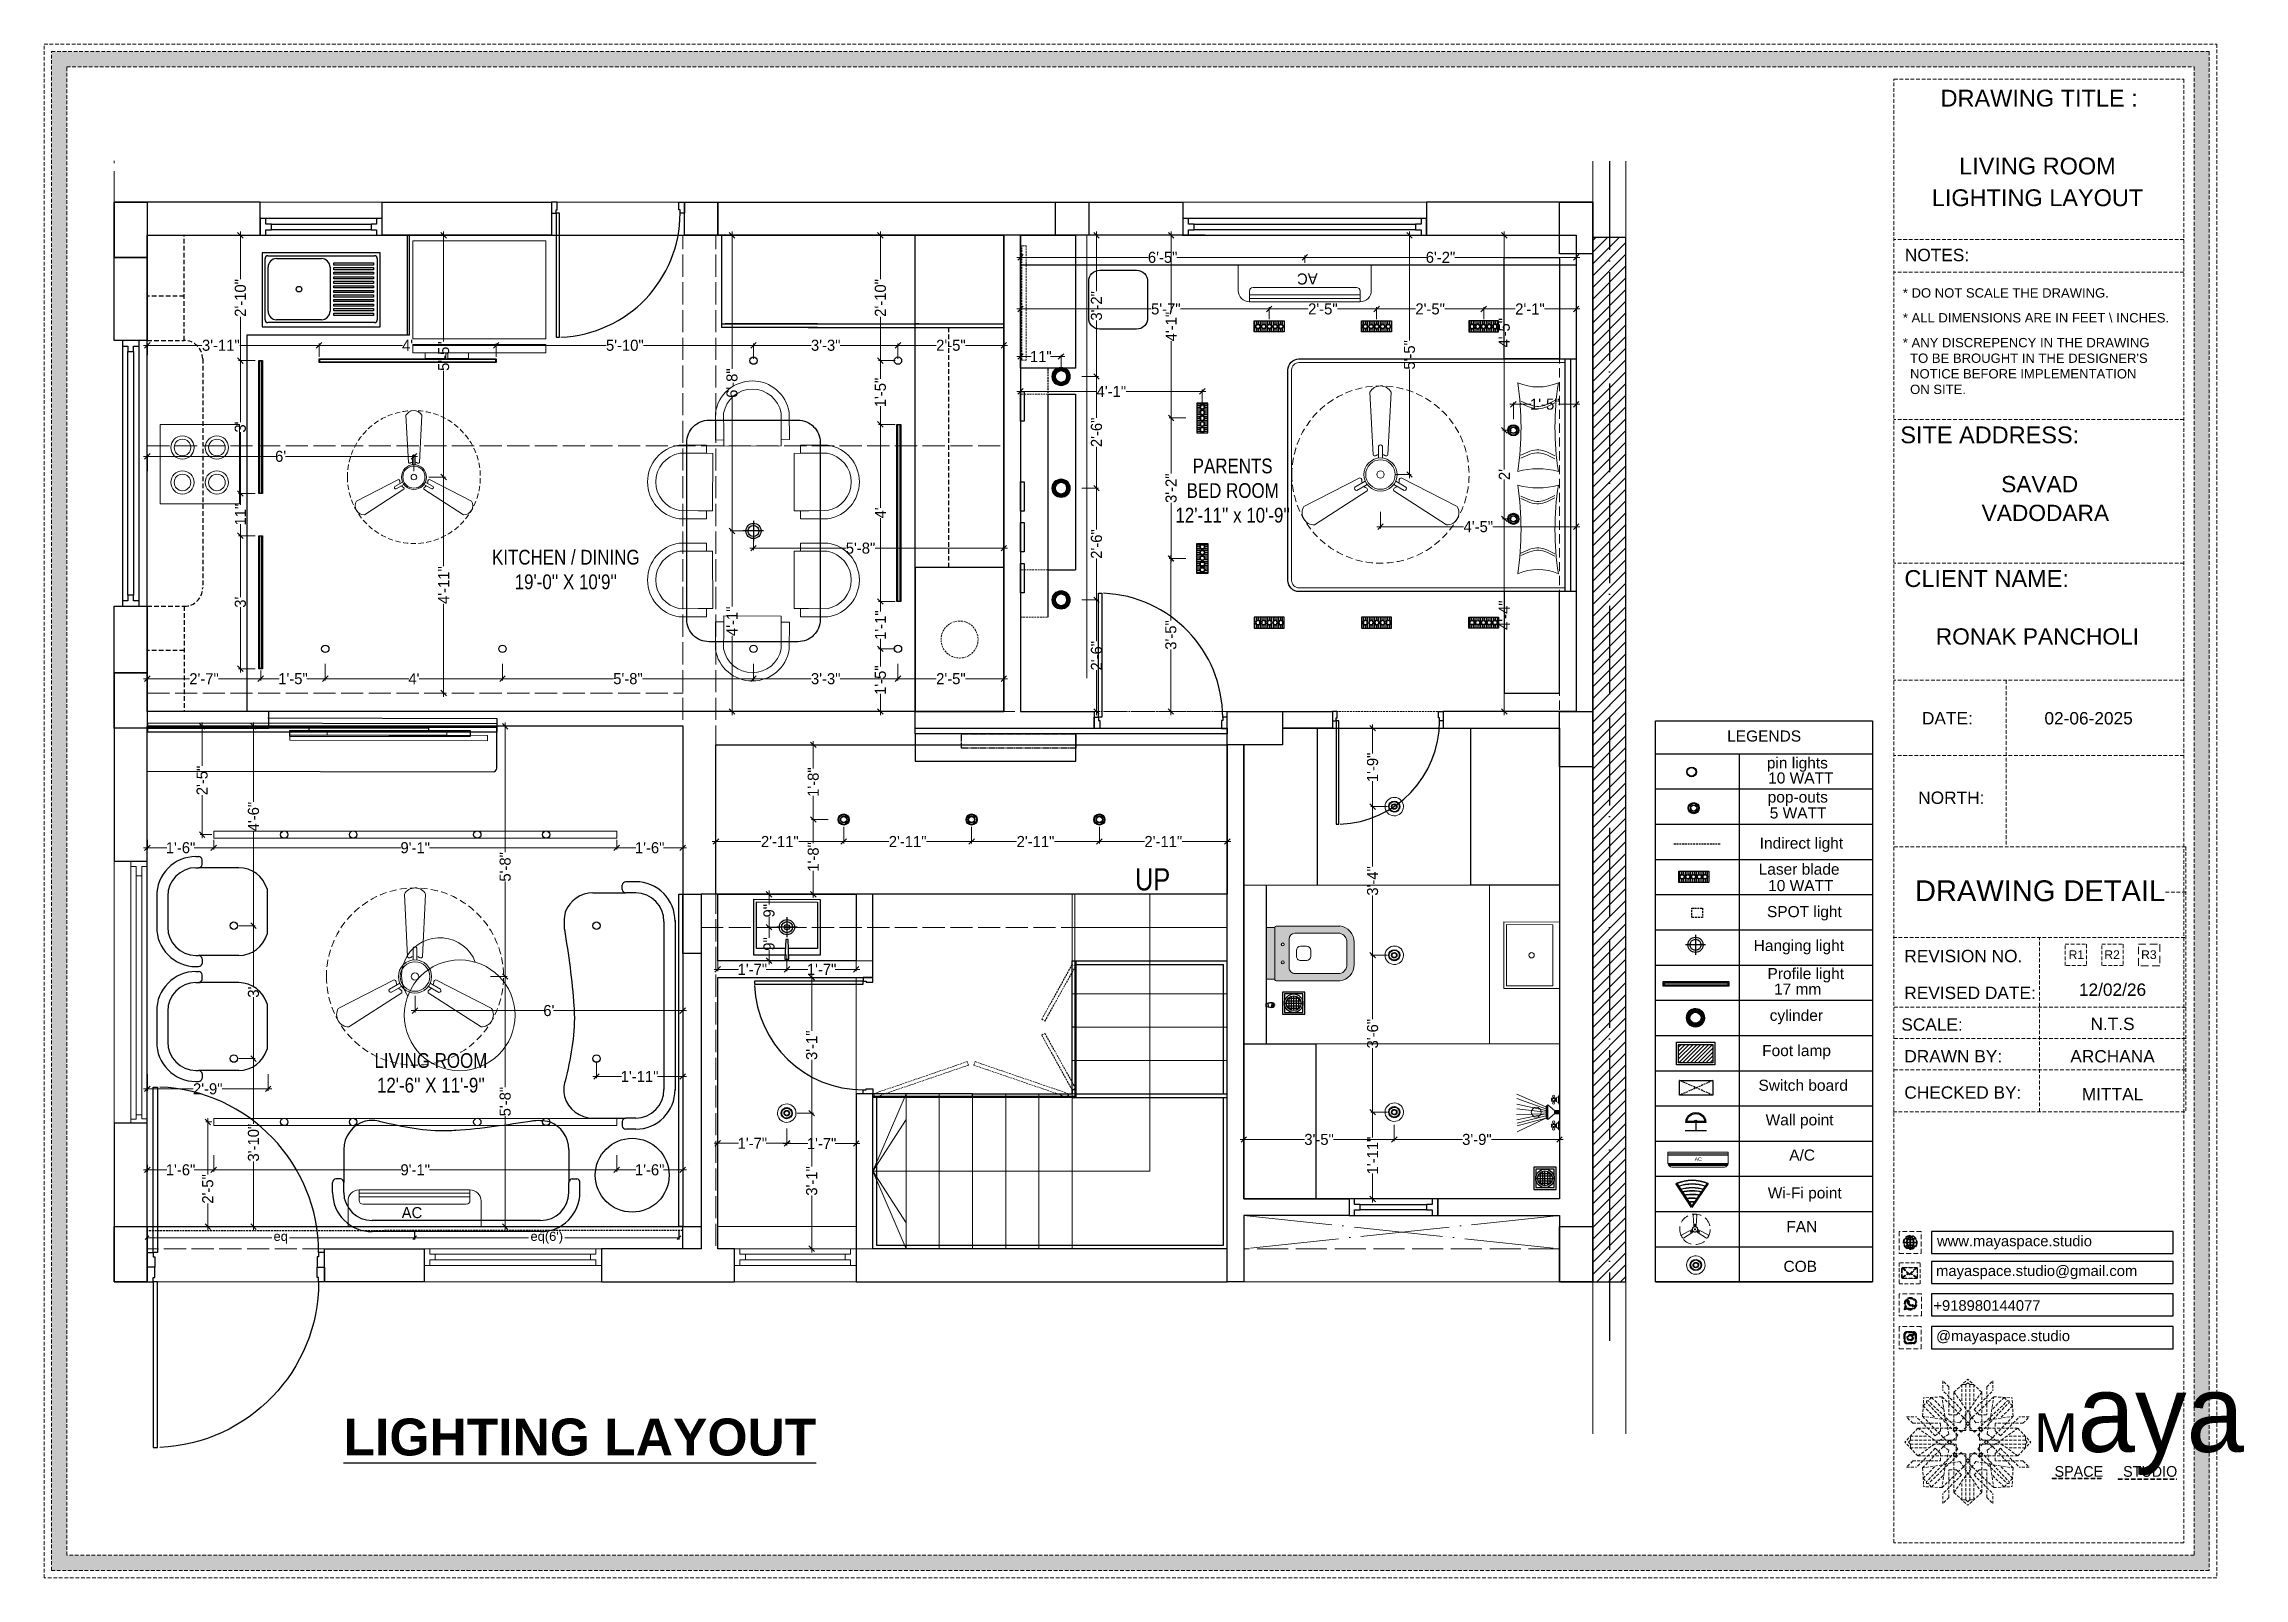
# Model space of a CAD drawing. Header units: millimetres. Extents: x 35877 to 3066687, y -650199 to -40525.
# Drawn here: x 148409 to 149005, y -181276 to -180861 of the extents above; entities that cross this region are included whole.
import ezdxf
from ezdxf.enums import TextEntityAlignment as Align

# ---------------------------------------------------------------- set-up
doc = ezdxf.new("R2010")
doc.units = ezdxf.units.MM
doc.header["$MEASUREMENT"] = 0
doc.header["$PDMODE"] = 35
for name, pattern in [('00 . GROUND FLOOR$0$DASHED', [0.75, 0.5, -0.25]), ('ACAD_ISO02W100', [15, 12, -3]), ('ACAD_ISO04W100', [30, 24, -3, 0, -3]), ('DASHED', [0.75, 0.5, -0.25]), ('DASHED2', [0.375, 0.25, -0.125]), ('DASHEDX2', [1.5, 1, -0.5]), ('HIDDEN', [0.375, 0.25, -0.125])]:
    doc.linetypes.add(name, pattern=pattern)
doc.layers.get('Defpoints').update_dxf_attribs({"color": 220})
for name, color, linetype, lineweight in [('$TD_AUDIT_GENERATED_(A0BDF17)', 32, 'Continuous', 30), ('CENTERLINE ( COLUMN ) ~ DIM', 7, 'Continuous', 9), ('COLUMN', 1, 'Continuous', 30), ('dim05', 1, 'Continuous', 13), ('Dimension', 10, 'DASHEDX2', 20), ('el', 7, 'Continuous', 20), ('ELEC-wires', 1, 'DASHED2', 13), ('Electrical', 84, 'Continuous', 30), ('FIRST FLOOR ( TEXT )', 7, 'Continuous', 9), ('FUR', 250, 'Continuous', 0), ('FURNITURE', 32, 'Continuous', 9), ('furniture dimensions', 1, 'DASHED', 0), ('GDR_FLOATING COLUMN', 3, 'Continuous', 18), ('GROUND FLOOR', 7, 'Continuous', 9), ('GROUND FLOOR  ( HATCH )', 251, 'Continuous', 9), ('GROUND FLOOR  ( PLINE )', 251, 'Continuous', 30), ('GROUND FLOOR ( DW_RAIL )', 7, 'Continuous', 9), ('GROUND FLOOR ( STAIR )', 251, 'Continuous', 9), ('Labelling', 1, 'Continuous', 25), ('NAME PLATE', 7, 'Continuous', 25), ('Text', 7, 'Continuous', 15), ('UTILITY', 48, 'Continuous', 9), ('wall', 7, 'Continuous', 30), ('X_PLOT', 1, 'Continuous', 9), ('XX~SLAB ( BEAM )~ ( DIM )', 7, 'Continuous', 9)]:
    doc.layers.add(name, color=color, linetype=linetype, lineweight=lineweight)
for name, color, linetype in [('09ELECTRICAL', 5, 'Continuous'), ('AR DOOR', 40, 'Continuous'), ('AR ELE-5', 134, 'Continuous'), ('GROUND FLOOR  ( Text )', 251, 'Continuous'), ('Labels and Texts', 8, 'Continuous'), ('SANIT', 232, 'Continuous'), ('str coll', 6, 'Continuous'), ('WC-DET', 8, 'Continuous')]:
    doc.layers.add(name, color=color, linetype=linetype)
doc.layers.add('XX~SLAB ( PLINE )', color=251, linetype='Continuous', plot=False)
doc.styles.add('Arial', font='arial.ttf')
doc.styles.add('century g', font='GOTHIC.TTF')
doc.styles.add("Cn_BT_0'-0", font='swissc.ttf')
doc.styles.add('KATHA', font='swissc.ttf')
doc.styles.get("Standard").update_dxf_attribs({"font": 'arial.ttf', "height": 6})
doc.styles.add('TEXT', font='eurr____.ttf')
doc.dimstyles.new('Archana', dxfattribs={"dimtxt": 2, "dimasz": 0.75, "dimexe": 0.5, "dimexo": 0.5, "dimgap": 0, "dimtad": 0, "dimzin": 0, "dimdsep": 46, "dimlunit": 4, "dimtxsty": 'century g', "dimblk": 'OBLIQUE', "dimcen": 0, "dimdle": 1, "dimclrd": 256, "dimclre": 256, "dimclrt": 256, "dimadec": 0, "dimazin": 0, "dimtfac": 1, "dimtofl": 0, "dimtmove": 1, "dimatfit": 3, "dimfxl": 1, "dimfxlon": 1, "dimtolj": 1, "dimtzin": 0, "dimlwd": -1, "dimlwe": -1, "dimarcsym": 0})
doc.dimstyles.new('ISO-25', dxfattribs={"dimtxt": 2.5, "dimasz": 1, "dimexe": 0.5, "dimexo": 1, "dimtad": 0, "dimdec": 1, "dimlunit": 4, "dimtxsty": 'Standard', "dimblk": 'OBLIQUE', "dimcen": 2.5, "dimclrd": 1, "dimclre": 1, "dimclrt": 5, "dimadec": 0, "dimazin": 0, "dimtfac": 1, "dimtdec": 1, "dimtmove": 0, "dimatfit": 3, "dimfxl": 1, "dimlwd": -1, "dimarcsym": 0})

msp = doc.modelspace()

# ---------------------------------------------------------------- texts
at = {"color": 18, "true_color": 0x000000, "transparency": 33554687, "char_height": 2.86079, "attachment_point": 1}
for s, width, gutter_width, insert in [('www.mayaspace.studio', 19.21148, 16.07, (148921.387, -181183.466)), ('mayaspace.studio@gmail.com', 11.98546, 10.026, (148921.159, -181191.536)), ('+918980144077', 46.73769, 10.026, (148920.418, -181200.947)), ('@mayaspace.studio', 11.98546, 10.026, (148921.159, -181209.171))]:
    msp.add_mtext_dynamic_manual_height_columns(s, width=width, gutter_width=gutter_width, heights=[0], dxfattribs=dict(at, insert=insert))
at = {"layer": 'Electrical', "color": 1, "transparency": 33554687, "char_height": 3, "attachment_point": 3}
for s, insert in [('LEGENDS', (148884.589, -181046.639, -0.227)), ('pin lights', (148891.839, -181053.911, -0.227)), ('10 WATT', (148893.354, -181058.002, -0.227)), ('pop-outs', (148891.839, -181063.154, -0.227)), ('5 WATT', (148891.455, -181067.464, -0.227)), ('Indirect light', (148895.965, -181075.638, -0.227)), ('Laser blade', (148894.994, -181082.704, -0.227)), ('10 WATT', (148893.354, -181087.141, -0.227)), ('SPOT light', (148895.607, -181094.201, -0.065)), ('Hanging light', (148896.206, -181103.37, -0.227)), ('Profile light', (148896.206, -181110.976, -0.227)), ('17 mm', (148890.051, -181115.182, -0.227)), ('cylinder', (148890.526, -181122.288, -0.227)), ('Foot lamp', (148892.673, -181131.827, -0.227)), ('Switch board', (148897.263, -181141.232, -0.227)), ('Wall point', (148893.374, -181150.593, -0.227)), ('A/C', (148888.354, -181160.132, -0.227)), ('Wi-Fi point', (148895.581, -181170.375, -0.227)), ('FAN', (148888.971, -181179.519, -0.227)), ('COB', (148888.896, -181190.275, -0.227))]:
    msp.add_mtext_dynamic_manual_height_columns(s, width=72.36243, gutter_width=1, heights=[3.833], dxfattribs=dict(at, insert=insert))
at = {"layer": 'FIRST FLOOR ( TEXT )', "transparency": 33554687, "char_height": 4, "attachment_point": 5, "style": 'KATHA'}
for s, insert in [("PARENTS \\PBED ROOM\\P12'-11'' x 10'-9''", (148730.618, -180981.687, -0.227)), ("KITCHEN / DINING\\P19'-0'' X 10'9''", (148550, -181003.072, -0.227)), ("LIVING ROOM\\P12'-6'' X 11'-9''", (148513.455, -181139.389, -0.227))]:
    msp.add_mtext(s, dxfattribs=dict(at, insert=insert))
at = {"layer": 'GROUND FLOOR  ( Text )', "transparency": 33554687, "insert": (148708.943, -181086.984, -0.227), "char_height": 6, "attachment_point": 5, "style": "Cn_BT_0'-0"}
msp.add_mtext('UP', dxfattribs=at)
at = {"layer": 'NAME PLATE', "transparency": 33554687, "style": 'Arial'}
for s, height, p in [('DRAWING TITLE : ', 4.55586, (148949.938, -180877.66)), ('LIVING ROOM', 4.55586, (148948.595, -180896.039)), ('LIGHTING LAYOUT', 4.55586, (148948.615, -180904.631)), ('NOTES:', 3.3474, (148921.391, -180919.536)), ('SITE ADDRESS:', 4.55586, (148935.676, -180968.848)), (' SAVAD ', 4.4041, (148949.199, -180982.121, -0.209)), ('VADODARA', 4.4041, (148950.744, -180989.91, -0.209)), ('CLIENT NAME:', 4.55586, (148934.846, -181007.773)), ('RONAK PANCHOLI    ', 4.40409, (148951.997, -181023.374, -0.209)), ('DATE:', 3.3474, (148924.198, -181045.003)), ('02-06-2025', 3.3474, (148962.454, -181045.003)), ('NORTH:', 3.3474, (148925.267, -181066.523)), ('DRAWING DETAIL', 5.63252, (148949.309, -181092.867)), ('REVISION NO.', 3.34745, (148928.521, -181109.4)), ('REVISED DATE: ', 3.34745, (148930.99, -181119.381)), ('SCALE:', 3.3474, (148920.045, -181127.942)), ('DRAWN BY:', 3.3474, (148925.791, -181136.544)), ('ARCHANA', 3.3474, (148968.936, -181136.557)), ('CHECKED BY:', 3.34745, (148928.392, -181146.364)), ('MITTAL', 3.3474, (148968.936, -181146.809))]:
    msp.add_text(s, height=height, dxfattribs=at).set_placement(p, align=Align.CENTER)
for s, p in [('R1', (148957.024, -181108.535)), ('R2', (148966.715, -181108.535))]:
    msp.add_text(s, height=2.3598, dxfattribs=at).set_placement(p)
at = {"layer": 'NAME PLATE', "transparency": 33554687, "char_height": 2.53177, "width": 97.81544, "attachment_point": 1, "style": 'Arial'}
for s, insert in [('* DO NOT SCALE THE DRAWING.', (148912.14, -180926.862)), ('* ALL DIMENSIONS ARE IN FEET \\\\ INCHES.', (148912.14, -180933.595)), ("* ANY DISCREPENCY IN THE DRAWING \\P  TO BE BROUGHT IN THE DESIGNER'S\\P  NOTICE BEFORE IMPLEMENTATION \\P  ON SITE.", (148912.14, -180940.327))]:
    msp.add_mtext(s, dxfattribs=dict(at, insert=insert))
at = {"layer": 'NAME PLATE', "lineweight": 0, "transparency": 33554687, "char_height": 3.3474, "attachment_point": 2, "style": 'Arial'}
for s, insert, width in [('12/02/26', (148968.936, -181115.161), 29.00949), ('N.T.S', (148968.936, -181124.427), 6.53331)]:
    msp.add_mtext(s, dxfattribs=dict(at, insert=insert, width=width))
at = {"layer": 'NAME PLATE', "color": 1, "transparency": 33554687, "insert": (148553.82, -181238.062, -0.103), "char_height": 10, "attachment_point": 5, "style": 'Arial'}
msp.add_mtext_dynamic_manual_height_columns('{\\fArial|b1|i0|c0|p34;\\LLIGHTING LAYOUT}', width=294.14242, gutter_width=1, heights=[0], dxfattribs=at)

# ---------------------------------------------------------------- blocks, each defined once
blk = doc.blocks.new('profile light')
at = {"layer": 'Electrical', "color": 152, "lineweight": 30, "true_color": 0x2776bb}
for points in [[(2936.21, 2698.23), (2900.21, 2698.23), (2900.21, 2699.29), (2936.21, 2699.29)], [(2900.31, 2699.1), (2900.31, 2698.42), (2936.12, 2698.42), (2936.12, 2699.1)], [(2900.32, 2699.08), (2900.32, 2698.44), (2936.1, 2698.44), (2936.1, 2699.08)]]:
    blk.add_lwpolyline(points, close=True, dxfattribs=at)
blk = doc.blocks.new('*U116')
for points in [[(-40, 0), (0, 0), (0, 30), (10, 30), (10, 100), (-40, 100)], [(0, 0), (0, -1120), (30, -1120), (30, 0)], [(1160, 0), (1120, 0), (1120, 30), (1110, 30), (1110, 100), (1160, 100)]]:
    blk.add_lwpolyline(points, close=True)
at = {"layer": 'AR ELE-5', "linetype": 'ByBlock', "ltscale": 15}
blk.add_arc((-2, 1), 1122, 272.373, 359.9653, dxfattribs=at)
blk = doc.blocks.new('*U18')
for points in [[(0, 0), (0, 1120), (-30, 1120), (-30, 0)], [(40, 0), (0, 0), (0, -30), (-10, -30), (-10, -100), (40, -100)], [(-1160, 0), (-1120, 0), (-1120, -30), (-1110, -30), (-1110, -100), (-1160, -100)]]:
    blk.add_lwpolyline(points, close=True)
at = {"layer": 'AR ELE-5', "linetype": 'ByBlock', "ltscale": 15}
blk.add_arc((2, -1), 1122, 92.373, 179.9653, dxfattribs=at)
blk = doc.blocks.new('*U20')
for points in [[(0, 0), (0, 1120), (30, 1120), (30, 0)], [(-40, 0), (0, 0), (0, -30), (10, -30), (10, -100), (-40, -100)], [(1160, 0), (1120, 0), (1120, -30), (1110, -30), (1110, -100), (1160, -100)]]:
    blk.add_lwpolyline(points, close=True)
at = {"layer": 'AR ELE-5', "linetype": 'ByBlock', "ltscale": 15}
blk.add_arc((-2, -1), 1122, 0.0347, 87.627, dxfattribs=at)
blk = doc.blocks.new('*U25')
for points in [[(-40, 0), (0, 0), (0, 30), (10, 30), (10, 100), (-40, 100)], [(0, 0), (0, -1120), (30, -1120), (30, 0)], [(1160, 0), (1120, 0), (1120, 30), (1110, 30), (1110, 100), (1160, 100)]]:
    blk.add_lwpolyline(points, close=True)
at = {"layer": 'AR ELE-5', "linetype": 'ByBlock', "ltscale": 15}
blk.add_arc((-2, 1), 1122, 272.373, 359.9653, dxfattribs=at)
blk = doc.blocks.new('sf sfs')
at = {"layer": 'FURNITURE', "color": 9, "true_color": 0xc7c8ca, "transparency": 33554687}
blk.add_line((3348685.97, -514612.12), (3348664.42, -514612.12), dxfattribs=at)
blk.add_lwpolyline([(3348664.42, -514612.12), (3348664.42, -514590.57), (3348685.97, -514590.57), (3348685.97, -514612.12)], dxfattribs=at)
for centre, radius in [((3348670.49, -514596.83), 3.14), ((3348670.49, -514596.83), 2.24), ((3348679.82, -514596.83), 3.14), ((3348679.82, -514596.83), 2.24), ((3348670.49, -514606.3), 3.14), ((3348670.49, -514606.3), 2.24), ((3348679.82, -514606.3), 3.14), ((3348679.82, -514606.3), 2.24)]:
    blk.add_circle(centre, radius, dxfattribs=at)
blk = doc.blocks.new('SED S')
at = {"layer": 'FURNITURE', "color": 9, "true_color": 0xc7c8ca, "transparency": 33554687, "elevation": -0.07}
for points in [[(3340618.66, -514630.85), (3340618.66, -514633.06), (3340654.66, -514633.06), (3340654.66, -514630.85)], [(3340618.66, -514634.61), (3340618.66, -514661.17), (3340654.66, -514661.17), (3340654.66, -514634.61)]]:
    blk.add_lwpolyline(points, close=True, dxfattribs=at)
at = {"layer": 'FURNITURE', "color": 9, "true_color": 0xc7c8ca, "transparency": 33554687, "elevation": -0.07, "flags": 128}
for points in [[(3340639.61, -514630.85), (3340639.61, -514629.27), (3340645.24, -514629.27), (3340645.24, -514630.85)], [(3340645.71, -514630.85), (3340645.71, -514629.27), (3340651.34, -514629.27), (3340651.34, -514630.85)]]:
    blk.add_lwpolyline(points, dxfattribs=at)
blk = doc.blocks.new('SD DSD')
at = {"layer": 'FURNITURE', "color": 9, "true_color": 0xc7c8ca, "transparency": 33554687}
for p, q in [((3348486.7, -514623.32), (3348486.68, -514619.42)), ((3348502.23, -514619.34), (3348502.25, -514623.25)), ((3348483.69, -514625.26), (3348479.79, -514625.25)), ((3348483.69, -514625.26), (3348483.66, -514640.81)), ((3348486.7, -514623.32), (3348502.25, -514623.25)), ((3348505.76, -514625.26), (3348509.66, -514625.25)), ((3348505.76, -514625.26), (3348505.79, -514640.81)), ((3348479.75, -514640.8), (3348483.66, -514640.81)), ((3348509.7, -514640.8), (3348505.79, -514640.81)), ((3348479.75, -514651.77), (3348483.66, -514651.76)), ((3348483.69, -514667.31), (3348483.66, -514651.76)), ((3348505.76, -514667.31), (3348505.79, -514651.76)), ((3348509.7, -514651.77), (3348505.79, -514651.76)), ((3348483.69, -514667.31), (3348479.79, -514667.32)), ((3348505.76, -514667.31), (3348509.66, -514667.32)), ((3348486.7, -514669.25), (3348486.68, -514673.16)), ((3348486.7, -514669.25), (3348502.25, -514669.32)), ((3348502.23, -514673.23), (3348502.25, -514669.32))]:
    blk.add_line(p, q, dxfattribs=at)
at = {"layer": 'FURNITURE', "color": 9, "true_color": 0xc7c8ca, "transparency": 33554687, "flags": 128}
for points in [[(3348502.23, -514621.56), (3348504.46, -514621.55), (3348504.42, -514614.17, 0.853613), (3348484.42, -514614.22), (3348484.46, -514621.65), (3348486.68, -514621.64)], [(3348502.22, -514619.34), (3348502.23, -514621.56), (3348502.2, -514614.36, 0.835758), (3348486.65, -514614.39), (3348486.67, -514619.42), (3348486.68, -514621.64)], [(3348481.97, -514640.8), (3348481.97, -514643.02), (3348474.58, -514643.01, -0.853613), (3348474.58, -514623.01), (3348482.01, -514623.02), (3348482.01, -514625.25)], [(3348479.75, -514640.79), (3348481.97, -514640.8), (3348474.77, -514640.78, -0.835758), (3348474.76, -514625.23), (3348479.79, -514625.24), (3348482.01, -514625.25)], [(3348507.48, -514640.8), (3348507.48, -514643.02), (3348514.87, -514643.01, 0.853613), (3348514.87, -514623.01), (3348507.44, -514623.02), (3348507.44, -514625.25)], [(3348509.7, -514640.79), (3348507.48, -514640.8), (3348514.68, -514640.78, 0.835758), (3348514.69, -514625.23), (3348509.66, -514625.24), (3348507.44, -514625.25)], [(3348481.97, -514651.77), (3348481.97, -514649.55), (3348474.58, -514649.57, 0.853613), (3348474.58, -514669.57), (3348482.01, -514669.55), (3348482.01, -514667.32)], [(3348507.48, -514651.77), (3348507.48, -514649.55), (3348514.87, -514649.57, -0.853613), (3348514.87, -514669.57), (3348507.44, -514669.55), (3348507.44, -514667.32)], [(3348479.75, -514651.78), (3348481.97, -514651.77), (3348474.77, -514651.79, 0.835758), (3348474.76, -514667.34), (3348479.79, -514667.33), (3348482.01, -514667.33)], [(3348509.7, -514651.78), (3348507.48, -514651.77), (3348514.68, -514651.79, -0.835758), (3348514.69, -514667.34), (3348509.66, -514667.33), (3348507.44, -514667.33)], [(3348502.23, -514671.01), (3348504.46, -514671.02), (3348504.42, -514678.4, -0.853613), (3348484.42, -514678.36), (3348484.46, -514670.92), (3348486.68, -514670.93)], [(3348502.22, -514673.23), (3348502.23, -514671.01), (3348502.2, -514678.21, -0.835758), (3348486.65, -514678.18), (3348486.67, -514673.16), (3348486.68, -514670.93)]]:
    blk.add_lwpolyline(points, format="xyb", dxfattribs=at)
at = {"layer": 'FURNITURE', "color": 9, "lineweight": 30, "true_color": 0xc7c8ca, "transparency": 33554687}
blk.add_lwpolyline([(3348506.78, -514676.29), (3348482.68, -514676.29, -0.414214), (3348476.68, -514670.29), (3348476.68, -514622.29, -0.414214), (3348482.68, -514616.29), (3348506.78, -514616.29, -0.414214), (3348512.78, -514622.29), (3348512.78, -514670.29, -0.414214)], format="xyb", close=True, dxfattribs=at)
blk = doc.blocks.new('fan')
at = {"layer": 'Electrical', "lineweight": 15, "ltscale": 20}
for p, q in [((3300835.29, -509900.78), (3300836.47, -509923.43)), ((3300841.81, -509923.43), (3300842.99, -509900.78)), ((3300838.47, -509924.57), (3300838.47, -509920.25)), ((3300839.81, -509920.28), (3300839.81, -509924.57)), ((3300831.66, -509931.77), (3300811.45, -509942.07)), ((3300815.3, -509948.74), (3300834.33, -509936.39)), ((3300829.93, -509935.08), (3300833.64, -509932.93)), ((3300834.31, -509934.09), (3300830.57, -509936.25)), ((3300843.95, -509936.39), (3300862.98, -509948.74)), ((3300847.68, -509936.23), (3300843.97, -509934.09)), ((3300844.64, -509932.93), (3300848.38, -509935.09)), ((3300866.83, -509942.07), (3300846.62, -509931.77))]:
    blk.add_line(p, q, dxfattribs=at)
at = {"layer": 'Electrical', "linetype": 'DASHED', "lineweight": 15, "ltscale": 5}
blk.add_circle((3300839.14, -509930.53), 32, dxfattribs=at)
at = {"layer": 'Electrical', "lineweight": 15, "ltscale": 20}
for centre, major_axis, start_param, end_param in [((3300839.14, -509902.94), (3.12, 3.12), -0.272136, 1.842967), ((3300839.13, -509920.5), (0.501, 0.501), -0.465536, 1.983618), ((3300839.14, -509930.53), (4.24, -4.24), 3.14161, 9.424795), ((3300839.14, -509930.53), (3.77, -3.77), 1.749190548672175e-05, 6.283202799085073), ((3300837.1, -509923.08), (0.51, 0.51), 2.863014, 4.257784), ((3300839.14, -509926.42), (2.27, -2.27), 2.565057, 2.951308), ((3300839.14, -509926.42), (2.27, 2.27), 0.19032, 0.57657), ((3300841.18, -509923.08), (0.51, -0.51), 5.167028, 6.561799), ((3300830.46, -509935.55), (0.501, -0.501), 3.199655, 5.648809), ((3300831.67, -509932.49), (0.51, -0.51), 0.978238, 2.373008), ((3300835.59, -509932.58), (2.27, -2.27), 3.855511, 4.241762), ((3300835.59, -509932.58), (2.27, -2.27), 4.659452, 5.045703), ((3300833.71, -509936.02), (0.51, 0.51), -1.325776, 0.068994), ((3300839.14, -509930.53), (0.943, 0.943), 1.570814, 7.853999), ((3300844.57, -509936.02), (0.51, -0.51), 3.072633, 4.467404), ((3300842.69, -509932.58), (2.27, 2.27), 4.37911, 4.765361), ((3300842.69, -509932.58), (2.27, 2.27), 5.183051, 5.569301), ((3300846.61, -509932.49), (0.51, -0.51), 2.339416, 3.734186), ((3300847.83, -509935.54), (0.501, 0.501), 3.723254, 6.172408), ((3300815.25, -509944.32), (3.12, -3.12), 3.393055, 5.508159), ((3300863.03, -509944.32), (3.12, -3.12), 5.48745, 7.602554)]:
    blk.add_ellipse(centre, major_axis=major_axis, ratio=1, start_param=start_param, end_param=end_param, dxfattribs=at)
blk = doc.blocks.new('ac paln')
at = {"layer": 'Electrical', "lineweight": 15}
for p, q in [((389238.69, -37646.36), (389238.69, -37610.34)), ((389238.69, -37610.34), (389245.67, -37610.34)), ((389244.81, -37642.35), (389244.81, -37614.35)), ((389245.81, -37613.35), (389248.68, -37613.35)), ((389246.82, -37643.35), (389246.82, -37613.35)), ((389247.82, -37643.35), (389247.82, -37613.35)), ((389248.68, -37613.35), (389248.68, -37643.35)), ((389248.68, -37643.35), (389248.68, -37613.35)), ((389245.67, -37646.36), (389238.69, -37646.36)), ((389245.81, -37643.35), (389248.68, -37643.35)), ((389248.68, -37643.35), (389248.68, -37643.35))]:
    blk.add_line(p, q, dxfattribs=at)
for centre, start, end in [((389245.67, -37613.35), 0, 90), ((389245.67, -37643.35), 270, 0)]:
    blk.add_arc(centre, 3.01, start, end, dxfattribs=at)
at = {"layer": 'Electrical', "lineweight": 15, "extrusion": (0, 0, -1)}
for centre, start_param, end_param in [((389245.81, -37614.35), -0.785398, 0.785398), ((389245.81, -37642.35), 3.926991, 5.497787)]:
    blk.add_ellipse(centre, major_axis=(-0.71, 0.71), ratio=1, start_param=start_param, end_param=end_param, dxfattribs=at)
at = {"layer": 'Text', "style": 'TEXT'}
blk.add_text('AC', height=3, rotation=270, dxfattribs=at).set_placement((389241.02, -37624.87))
blk = doc.blocks.new('_Oblique')
at = {"layer": 'wall', "color": 0, "lineweight": -2}
blk.add_line((-0.5, -0.5), (0.5, 0.5), dxfattribs=at)
blk = doc.blocks.new('*D499')
at = {"layer": 'Defpoints', "color": 0, "linetype": 'Continuous', "lineweight": 0, "transparency": 16777216}
for p in [(148635.22, -181011.7), (148640.21, -181011.7, 0), (148639.97, -181024.51)]:
    blk.add_point(p, dxfattribs=at)
at = {"layer": 'furniture dimensions', "color": 5, "linetype": 'Continuous', "transparency": 16777216}
for p, q in [((148639.22, -181011.7), (148634.72, -181011.7)), ((148635.22, -181010.7), (148635.22, -181014.39)), ((148635.22, -181025.51), (148635.22, -181021.83))]:
    blk.add_line(p, q, dxfattribs=at)
at = {"layer": 'furniture dimensions', "color": 5, "linetype": 'ByBlock', "transparency": 16777216}
blk.add_line((148639.22, -181024.51), (148634.72, -181024.51), dxfattribs=at)
at = {"layer": 'furniture dimensions', "color": 5, "linetype": 'Continuous', "transparency": 16777216, "xscale": 1.5, "yscale": 1.5, "zscale": 1.5}
for p, rotation in [((148635.22, -181011.7), 90), ((148635.22, -181024.51), 270)]:
    blk.add_blockref('_Oblique', p, dxfattribs=dict(at, rotation=rotation))
at = {"layer": 'furniture dimensions', "linetype": 'Continuous', "lineweight": 0, "transparency": 16777216, "insert": (148635.22, -181018.11), "char_height": 3, "attachment_point": 5, "rotation": 90, "style": 'century g'}
blk.add_mtext('\\A1;1\'-1"', dxfattribs=at)
blk = doc.blocks.new('*D500')
at = {"layer": 'Defpoints', "color": 0, "linetype": 'Continuous', "lineweight": 0, "transparency": 16777216}
for p in [(148639.97, -180946.47), (148635.22, -180963.73), (148639.68, -180963.73, 0)]:
    blk.add_point(p, dxfattribs=at)
at = {"layer": 'furniture dimensions', "color": 5, "linetype": 'ByBlock', "transparency": 16777216}
blk.add_line((148639.22, -180946.47), (148634.72, -180946.47), dxfattribs=at)
at = {"layer": 'furniture dimensions', "color": 5, "linetype": 'Continuous', "transparency": 16777216}
for p, q in [((148635.22, -180945.47), (148635.22, -180951.38)), ((148635.22, -180964.73), (148635.22, -180958.82)), ((148639.18, -180963.73), (148634.72, -180963.73))]:
    blk.add_line(p, q, dxfattribs=at)
at = {"layer": 'furniture dimensions', "color": 5, "linetype": 'Continuous', "transparency": 16777216, "xscale": 1.5, "yscale": 1.5, "zscale": 1.5}
for p, rotation in [((148635.22, -180946.47), 90), ((148635.22, -180963.73), 270)]:
    blk.add_blockref('_Oblique', p, dxfattribs=dict(at, rotation=rotation))
at = {"layer": 'furniture dimensions', "linetype": 'Continuous', "lineweight": 0, "transparency": 16777216, "insert": (148635.22, -180955.1), "char_height": 3, "attachment_point": 5, "rotation": 90, "style": 'century g'}
blk.add_mtext('\\A1;1\'-5"', dxfattribs=at)
blk = doc.blocks.new('*D501')
at = {"layer": 'Defpoints', "color": 0, "linetype": 'Continuous', "lineweight": 0, "transparency": 16777216}
for p in [(148454.64, -181153.6), (148436.66, -181163.79, -0.01), (148454.64, -181165.65)]:
    blk.add_point(p, dxfattribs=at)
at = {"layer": 'furniture dimensions', "color": 5, "linetype": 'Continuous', "transparency": 16777216}
for p, q in [((148454.64, -181161.65), (148454.64, -181166.15)), ((148435.66, -181165.65), (148441.92, -181165.65)), ((148455.64, -181165.65), (148449.37, -181165.65))]:
    blk.add_line(p, q, dxfattribs=at)
at = {"layer": 'furniture dimensions', "color": 5, "linetype": 'ByBlock', "transparency": 16777216}
blk.add_line((148436.66, -181164.29), (148436.66, -181166.15), dxfattribs=at)
at = {"layer": 'furniture dimensions', "color": 5, "linetype": 'Continuous', "transparency": 16777216, "xscale": 1.5, "yscale": 1.5, "zscale": 1.5, "rotation": 180}
blk.add_blockref('_Oblique', (148436.66, -181165.65), dxfattribs=at)
at = {"layer": 'furniture dimensions', "color": 5, "linetype": 'Continuous', "transparency": 16777216, "xscale": 1.5, "yscale": 1.5, "zscale": 1.5}
blk.add_blockref('_Oblique', (148454.64, -181165.65), dxfattribs=at)
at = {"layer": 'furniture dimensions', "linetype": 'Continuous', "lineweight": 0, "transparency": 16777216, "insert": (148445.65, -181165.65), "char_height": 3, "attachment_point": 5, "style": 'century g'}
blk.add_mtext('\\A1;1\'-6"', dxfattribs=at)
blk = doc.blocks.new('*D502')
at = {"layer": 'Defpoints', "color": 0, "linetype": 'Continuous', "lineweight": 0, "transparency": 16777216}
for p in [(148454.64, -181152.66), (148563.78, -181153.44), (148563.78, -181165.65)]:
    blk.add_point(p, dxfattribs=at)
at = {"layer": 'furniture dimensions', "color": 5, "linetype": 'ByBlock', "transparency": 16777216}
blk.add_line((148454.64, -181161.65), (148454.64, -181166.15), dxfattribs=at)
at = {"layer": 'furniture dimensions', "color": 5, "linetype": 'Continuous', "transparency": 16777216}
for p, q in [((148563.78, -181161.65), (148563.78, -181166.15)), ((148453.64, -181165.65), (148505.29, -181165.65)), ((148564.78, -181165.65), (148513.12, -181165.65))]:
    blk.add_line(p, q, dxfattribs=at)
at = {"layer": 'furniture dimensions', "color": 5, "linetype": 'Continuous', "transparency": 16777216, "xscale": 1.5, "yscale": 1.5, "zscale": 1.5, "rotation": 180}
blk.add_blockref('_Oblique', (148454.64, -181165.65), dxfattribs=at)
at = {"layer": 'furniture dimensions', "color": 5, "linetype": 'Continuous', "transparency": 16777216, "xscale": 1.5, "yscale": 1.5, "zscale": 1.5}
blk.add_blockref('_Oblique', (148563.78, -181165.65), dxfattribs=at)
at = {"layer": 'furniture dimensions', "linetype": 'Continuous', "lineweight": 0, "transparency": 16777216, "insert": (148509.21, -181165.65), "char_height": 3, "attachment_point": 5, "style": 'century g'}
blk.add_mtext('\\A1;9\'-1"', dxfattribs=at)
blk = doc.blocks.new('*D503')
at = {"layer": 'Defpoints', "color": 0, "linetype": 'Continuous', "lineweight": 0, "transparency": 16777216}
for p in [(148563.78, -181161.11, -0.01), (148581.66, -181161.11, -0.01), (148581.66, -181165.65)]:
    blk.add_point(p, dxfattribs=at)
at = {"layer": 'furniture dimensions', "color": 5, "linetype": 'ByBlock', "transparency": 16777216}
blk.add_line((148563.78, -181161.65), (148563.78, -181166.15), dxfattribs=at)
at = {"layer": 'furniture dimensions', "color": 5, "linetype": 'Continuous', "transparency": 16777216}
for p, q in [((148581.66, -181161.65), (148581.66, -181166.15)), ((148562.78, -181165.65), (148569, -181165.65)), ((148582.66, -181165.65), (148576.44, -181165.65))]:
    blk.add_line(p, q, dxfattribs=at)
at = {"layer": 'furniture dimensions', "color": 5, "linetype": 'Continuous', "transparency": 16777216, "xscale": 1.5, "yscale": 1.5, "zscale": 1.5, "rotation": 180}
blk.add_blockref('_Oblique', (148563.78, -181165.65), dxfattribs=at)
at = {"layer": 'furniture dimensions', "color": 5, "linetype": 'Continuous', "transparency": 16777216, "xscale": 1.5, "yscale": 1.5, "zscale": 1.5}
blk.add_blockref('_Oblique', (148581.66, -181165.65), dxfattribs=at)
at = {"layer": 'furniture dimensions', "linetype": 'Continuous', "lineweight": 0, "transparency": 16777216, "insert": (148572.72, -181165.65), "char_height": 3, "attachment_point": 5, "style": 'century g'}
blk.add_mtext('\\A1;1\'-6"', dxfattribs=at)
blk = doc.blocks.new('*D504')
at = {"layer": 'Defpoints', "color": 0, "linetype": 'Continuous', "lineweight": 0, "transparency": 16777216}
for p in [(148454.64, -181152.66), (148453.03, -181181.05), (148454.64, -181181.05, -0.01)]:
    blk.add_point(p, dxfattribs=at)
at = {"layer": 'furniture dimensions', "color": 5, "linetype": 'Continuous', "transparency": 16777216}
for p, q in [((148453.03, -181151.66), (148453.03, -181166.86)), ((148453.03, -181182.05), (148453.03, -181174.77)), ((148454.14, -181181.05), (148452.53, -181181.05))]:
    blk.add_line(p, q, dxfattribs=at)
at = {"layer": 'furniture dimensions', "color": 5, "linetype": 'ByBlock', "transparency": 16777216}
blk.add_line((148454.14, -181152.66), (148452.53, -181152.66), dxfattribs=at)
at = {"layer": 'furniture dimensions', "color": 5, "linetype": 'Continuous', "transparency": 16777216, "xscale": 1.5, "yscale": 1.5, "zscale": 1.5}
for p, rotation in [((148453.03, -181152.66), 90), ((148453.03, -181181.05), 270)]:
    blk.add_blockref('_Oblique', p, dxfattribs=dict(at, rotation=rotation))
at = {"layer": 'furniture dimensions', "linetype": 'Continuous', "lineweight": 0, "transparency": 16777216, "insert": (148453.03, -181170.81), "char_height": 3, "attachment_point": 5, "rotation": 90, "style": 'century g'}
blk.add_mtext('\\A1;2\'-5"', dxfattribs=at)
blk = doc.blocks.new('*D505')
at = {"layer": 'Defpoints', "color": 0, "linetype": 'Continuous', "lineweight": 0, "transparency": 16777216}
for p in [(148460.09, -181135.51, -0.01), (148460.09, -181181.05, -0.01), (148465.41, -181181.05)]:
    blk.add_point(p, dxfattribs=at)
at = {"layer": 'furniture dimensions', "color": 5, "linetype": 'ByBlock', "transparency": 16777216}
blk.add_line((148461.41, -181135.51), (148465.91, -181135.51), dxfattribs=at)
at = {"layer": 'furniture dimensions', "color": 5, "linetype": 'Continuous', "transparency": 16777216}
for p, q in [((148465.41, -181134.51), (148465.41, -181153.18)), ((148465.41, -181182.05), (148465.41, -181163.38)), ((148461.41, -181181.05), (148465.91, -181181.05))]:
    blk.add_line(p, q, dxfattribs=at)
at = {"layer": 'furniture dimensions', "color": 5, "linetype": 'Continuous', "transparency": 16777216, "xscale": 1.5, "yscale": 1.5, "zscale": 1.5}
for p, rotation in [((148465.41, -181135.51), 90), ((148465.41, -181181.05), 270)]:
    blk.add_blockref('_Oblique', p, dxfattribs=dict(at, rotation=rotation))
at = {"layer": 'furniture dimensions', "linetype": 'Continuous', "lineweight": 0, "transparency": 16777216, "insert": (148465.41, -181158.28), "char_height": 3, "attachment_point": 5, "rotation": 90, "style": 'century g'}
blk.add_mtext('\\A1;3\'-10"', dxfattribs=at)
blk = doc.blocks.new('*D506')
at = {"layer": 'Defpoints', "color": 0, "linetype": 'Continuous', "lineweight": 0, "transparency": 16777216}
for p in [(148460.09, -181099.51, -0.01), (148465.41, -181099.51), (148460.09, -181135.51, -0.01)]:
    blk.add_point(p, dxfattribs=at)
at = {"layer": 'furniture dimensions', "color": 5, "linetype": 'Continuous', "transparency": 16777216}
for p, q in [((148461.41, -181099.51), (148465.91, -181099.51)), ((148465.41, -181098.51), (148465.41, -181116.14)), ((148465.41, -181136.51), (148465.41, -181118.88))]:
    blk.add_line(p, q, dxfattribs=at)
at = {"layer": 'furniture dimensions', "color": 5, "linetype": 'ByBlock', "transparency": 16777216}
blk.add_line((148461.41, -181135.51), (148465.91, -181135.51), dxfattribs=at)
at = {"layer": 'furniture dimensions', "color": 5, "linetype": 'Continuous', "transparency": 16777216, "xscale": 1.5, "yscale": 1.5, "zscale": 1.5}
for p, rotation in [((148465.41, -181099.51), 90), ((148465.41, -181135.51), 270)]:
    blk.add_blockref('_Oblique', p, dxfattribs=dict(at, rotation=rotation))
at = {"layer": 'furniture dimensions', "linetype": 'Continuous', "lineweight": 0, "transparency": 16777216, "insert": (148465.41, -181117.51), "char_height": 3, "attachment_point": 5, "rotation": 90, "style": 'century g'}
blk.add_mtext("\\A1;3'", dxfattribs=at)
blk = doc.blocks.new('*D507')
at = {"layer": 'Defpoints', "color": 0, "linetype": 'Continuous', "lineweight": 0, "transparency": 16777216}
for p in [(148460.09, -181045.51, -0.01), (148465.41, -181045.51), (148460.09, -181099.51, -0.01)]:
    blk.add_point(p, dxfattribs=at)
at = {"layer": 'furniture dimensions', "color": 5, "linetype": 'Continuous', "transparency": 16777216}
for p, q in [((148461.41, -181045.51), (148465.91, -181045.51)), ((148465.41, -181044.51), (148465.41, -181065.99)), ((148465.41, -181100.51), (148465.41, -181073.92))]:
    blk.add_line(p, q, dxfattribs=at)
at = {"layer": 'furniture dimensions', "color": 5, "linetype": 'ByBlock', "transparency": 16777216}
blk.add_line((148461.41, -181099.51), (148465.91, -181099.51), dxfattribs=at)
at = {"layer": 'furniture dimensions', "color": 5, "linetype": 'Continuous', "transparency": 16777216, "xscale": 1.5, "yscale": 1.5, "zscale": 1.5}
for p, rotation in [((148465.41, -181045.51), 90), ((148465.41, -181099.51), 270)]:
    blk.add_blockref('_Oblique', p, dxfattribs=dict(at, rotation=rotation))
at = {"layer": 'furniture dimensions', "linetype": 'Continuous', "lineweight": 0, "transparency": 16777216, "insert": (148465.41, -181069.96), "char_height": 3, "attachment_point": 5, "rotation": 90, "style": 'century g'}
blk.add_mtext('\\A1;4\'-6"', dxfattribs=at)
blk = doc.blocks.new('*D508')
at = {"layer": 'Defpoints', "color": 0, "linetype": 'Continuous', "lineweight": 0, "transparency": 16777216}
for p in [(148436.66, -181137.27, -0.01), (148469.38, -181135.29, -0.01), (148469.38, -181143.71)]:
    blk.add_point(p, dxfattribs=at)
at = {"layer": 'furniture dimensions', "color": 5, "linetype": 'ByBlock', "transparency": 16777216}
blk.add_line((148436.66, -181139.71), (148436.66, -181144.21), dxfattribs=at)
at = {"layer": 'furniture dimensions', "color": 5, "linetype": 'Continuous', "transparency": 16777216}
for p, q in [((148469.38, -181139.71), (148469.38, -181144.21)), ((148435.66, -181143.71), (148449.06, -181143.71)), ((148470.38, -181143.71), (148456.97, -181143.71))]:
    blk.add_line(p, q, dxfattribs=at)
at = {"layer": 'furniture dimensions', "color": 5, "linetype": 'Continuous', "transparency": 16777216, "xscale": 1.5, "yscale": 1.5, "zscale": 1.5, "rotation": 180}
blk.add_blockref('_Oblique', (148436.66, -181143.71), dxfattribs=at)
at = {"layer": 'furniture dimensions', "color": 5, "linetype": 'Continuous', "transparency": 16777216, "xscale": 1.5, "yscale": 1.5, "zscale": 1.5}
blk.add_blockref('_Oblique', (148469.38, -181143.71), dxfattribs=at)
at = {"layer": 'furniture dimensions', "linetype": 'Continuous', "lineweight": 0, "transparency": 16777216, "insert": (148453.02, -181143.71), "char_height": 3, "attachment_point": 5, "style": 'century g'}
blk.add_mtext('\\A1;2\'-9"', dxfattribs=at)
blk = doc.blocks.new('*D509')
at = {"layer": 'Defpoints', "color": 0, "linetype": 'Continuous', "lineweight": 0, "transparency": 16777216}
for p in [(148558.33, -181135.51, -0.01), (148581.66, -181135.51, -0.01), (148581.66, -181140.35)]:
    blk.add_point(p, dxfattribs=at)
at = {"layer": 'furniture dimensions', "color": 5, "linetype": 'ByBlock', "transparency": 16777216}
blk.add_line((148558.33, -181136.35), (148558.33, -181140.85), dxfattribs=at)
at = {"layer": 'furniture dimensions', "color": 5, "linetype": 'Continuous', "transparency": 16777216}
for p, q in [((148581.66, -181136.35), (148581.66, -181140.85)), ((148557.33, -181140.35), (148565.11, -181140.35)), ((148582.66, -181140.35), (148574.87, -181140.35))]:
    blk.add_line(p, q, dxfattribs=at)
at = {"layer": 'furniture dimensions', "color": 5, "linetype": 'Continuous', "transparency": 16777216, "xscale": 1.5, "yscale": 1.5, "zscale": 1.5, "rotation": 180}
blk.add_blockref('_Oblique', (148558.33, -181140.35), dxfattribs=at)
at = {"layer": 'furniture dimensions', "color": 5, "linetype": 'Continuous', "transparency": 16777216, "xscale": 1.5, "yscale": 1.5, "zscale": 1.5}
blk.add_blockref('_Oblique', (148581.66, -181140.35), dxfattribs=at)
at = {"layer": 'furniture dimensions', "linetype": 'Continuous', "lineweight": 0, "transparency": 16777216, "insert": (148569.99, -181140.35), "char_height": 3, "attachment_point": 5, "style": 'century g'}
blk.add_mtext('\\A1;1\'-11"', dxfattribs=at)
blk = doc.blocks.new('*D510')
at = {"layer": 'Defpoints', "color": 0, "linetype": 'Continuous', "lineweight": 0, "transparency": 16777216}
for p in [(148451.5, -181045.51), (148454.64, -181045.51, -0.01), (148454.64, -181074.85, -0.01)]:
    blk.add_point(p, dxfattribs=at)
at = {"layer": 'furniture dimensions', "color": 5, "linetype": 'Continuous', "transparency": 16777216}
for p, q in [((148454.14, -181045.51), (148451, -181045.51)), ((148451.5, -181044.51), (148451.5, -181056.22)), ((148451.5, -181075.85), (148451.5, -181064.13))]:
    blk.add_line(p, q, dxfattribs=at)
at = {"layer": 'furniture dimensions', "color": 5, "linetype": 'ByBlock', "transparency": 16777216}
blk.add_line((148454.14, -181074.85), (148451, -181074.85), dxfattribs=at)
at = {"layer": 'furniture dimensions', "color": 5, "linetype": 'Continuous', "transparency": 16777216, "xscale": 1.5, "yscale": 1.5, "zscale": 1.5}
for p, rotation in [((148451.5, -181045.51), 90), ((148451.5, -181074.85), 270)]:
    blk.add_blockref('_Oblique', p, dxfattribs=dict(at, rotation=rotation))
at = {"layer": 'furniture dimensions', "linetype": 'Continuous', "lineweight": 0, "transparency": 16777216, "insert": (148451.5, -181060.18), "char_height": 3, "attachment_point": 5, "rotation": 90, "style": 'century g'}
blk.add_mtext('\\A1;2\'-5"', dxfattribs=at)
blk = doc.blocks.new('*D511')
at = {"layer": 'Defpoints', "color": 0, "linetype": 'Continuous', "lineweight": 0, "transparency": 16777216}
for p in [(148436.66, -181075.79, -0.01), (148436.66, -181078.41), (148454.64, -181075.79, -0.01)]:
    blk.add_point(p, dxfattribs=at)
at = {"layer": 'furniture dimensions', "color": 5, "linetype": 'Continuous', "transparency": 16777216}
for p, q in [((148435.66, -181078.41), (148441.92, -181078.41)), ((148436.66, -181076.29), (148436.66, -181078.91)), ((148455.64, -181078.41), (148449.37, -181078.41))]:
    blk.add_line(p, q, dxfattribs=at)
at = {"layer": 'furniture dimensions', "color": 5, "linetype": 'ByBlock', "transparency": 16777216}
blk.add_line((148454.64, -181076.29), (148454.64, -181078.91), dxfattribs=at)
at = {"layer": 'furniture dimensions', "color": 5, "linetype": 'Continuous', "transparency": 16777216, "xscale": 1.5, "yscale": 1.5, "zscale": 1.5, "rotation": 180}
blk.add_blockref('_Oblique', (148436.66, -181078.41), dxfattribs=at)
at = {"layer": 'furniture dimensions', "color": 5, "linetype": 'Continuous', "transparency": 16777216, "xscale": 1.5, "yscale": 1.5, "zscale": 1.5}
blk.add_blockref('_Oblique', (148454.64, -181078.41), dxfattribs=at)
at = {"layer": 'furniture dimensions', "linetype": 'Continuous', "lineweight": 0, "transparency": 16777216, "insert": (148445.65, -181078.41), "char_height": 3, "attachment_point": 5, "style": 'century g'}
blk.add_mtext('\\A1;1\'-6"', dxfattribs=at)
blk = doc.blocks.new('*D512')
at = {"layer": 'Defpoints', "color": 0, "linetype": 'Continuous', "lineweight": 0, "transparency": 16777216}
for p in [(148454.64, -181075.79, -0.01), (148563.78, -181075.79, -0.01), (148563.78, -181078.41)]:
    blk.add_point(p, dxfattribs=at)
at = {"layer": 'furniture dimensions', "color": 5, "linetype": 'Continuous', "transparency": 16777216}
for p, q in [((148453.64, -181078.41), (148505.29, -181078.41)), ((148564.78, -181078.41), (148513.12, -181078.41)), ((148563.78, -181076.29), (148563.78, -181078.91))]:
    blk.add_line(p, q, dxfattribs=at)
at = {"layer": 'furniture dimensions', "color": 5, "linetype": 'ByBlock', "transparency": 16777216}
blk.add_line((148454.64, -181076.29), (148454.64, -181078.91), dxfattribs=at)
at = {"layer": 'furniture dimensions', "color": 5, "linetype": 'Continuous', "transparency": 16777216, "xscale": 1.5, "yscale": 1.5, "zscale": 1.5, "rotation": 180}
blk.add_blockref('_Oblique', (148454.64, -181078.41), dxfattribs=at)
at = {"layer": 'furniture dimensions', "color": 5, "linetype": 'Continuous', "transparency": 16777216, "xscale": 1.5, "yscale": 1.5, "zscale": 1.5}
blk.add_blockref('_Oblique', (148563.78, -181078.41), dxfattribs=at)
at = {"layer": 'furniture dimensions', "linetype": 'Continuous', "lineweight": 0, "transparency": 16777216, "insert": (148509.21, -181078.41), "char_height": 3, "attachment_point": 5, "style": 'century g'}
blk.add_mtext('\\A1;9\'-1"', dxfattribs=at)
blk = doc.blocks.new('*D513')
at = {"layer": 'Defpoints', "color": 0, "linetype": 'Continuous', "lineweight": 0, "transparency": 16777216}
for p in [(148563.78, -181075.79, -0.01), (148581.66, -181075.79, -0.01), (148581.66, -181078.41)]:
    blk.add_point(p, dxfattribs=at)
at = {"layer": 'furniture dimensions', "color": 5, "linetype": 'Continuous', "transparency": 16777216}
for p, q in [((148562.78, -181078.41), (148569, -181078.41)), ((148582.66, -181078.41), (148576.44, -181078.41)), ((148581.66, -181076.29), (148581.66, -181078.91))]:
    blk.add_line(p, q, dxfattribs=at)
at = {"layer": 'furniture dimensions', "color": 5, "linetype": 'ByBlock', "transparency": 16777216}
blk.add_line((148563.78, -181076.29), (148563.78, -181078.91), dxfattribs=at)
at = {"layer": 'furniture dimensions', "color": 5, "linetype": 'Continuous', "transparency": 16777216, "xscale": 1.5, "yscale": 1.5, "zscale": 1.5, "rotation": 180}
blk.add_blockref('_Oblique', (148563.78, -181078.41), dxfattribs=at)
at = {"layer": 'furniture dimensions', "color": 5, "linetype": 'Continuous', "transparency": 16777216, "xscale": 1.5, "yscale": 1.5, "zscale": 1.5}
blk.add_blockref('_Oblique', (148581.66, -181078.41), dxfattribs=at)
at = {"layer": 'furniture dimensions', "linetype": 'Continuous', "lineweight": 0, "transparency": 16777216, "insert": (148572.72, -181078.41), "char_height": 3, "attachment_point": 5, "style": 'century g'}
blk.add_mtext('\\A1;1\'-6"', dxfattribs=at)
blk = doc.blocks.new('HYTJUK')
at = {"layer": 'Electrical', "lineweight": -3, "true_color": 0x000000}
h = blk.add_hatch(dxfattribs=at)
h.set_pattern_fill('ANSI31', color=18, scale=4, angle=225)
h.set_pattern_definition([(270, (141588.84366, -3593.0246), (0.5, -2e-16), [])])
h.paths.add_polyline_path([(128595.32, 17374.81), (128596.19, 17375.86, -0.675401), (128596.65, 17377, -0.15536), (128597.03, 17376.88), (128597.65, 17377.63), (128597.65, 17377.81), (128589.56, 17377.81), (128589.56, 17374.81)])
h.paths.add_polyline_path([(128590.43, 17375.68, -1), (128590.43, 17377, -1)], flags=16)
h.paths.add_polyline_path([(128591.98, 17377, -1), (128591.98, 17375.68, -1)], flags=16)
h.paths.add_polyline_path([(128590.43, 17375.81, -1), (128590.43, 17376.87, -1)], flags=0)
h.paths.add_polyline_path([(128591.98, 17376.87, -1), (128591.98, 17375.81, -1)], flags=0)
h.paths.add_polyline_path([(128593.54, 17377, -1), (128593.54, 17375.68, -1)], flags=16)
h.paths.add_polyline_path([(128593.54, 17376.87, -1), (128593.54, 17375.81, -1)], flags=0)
h.paths.add_polyline_path([(128595.09, 17377, -1), (128595.09, 17375.68, -1)], flags=16)
h.paths.add_polyline_path([(128595.09, 17376.87, -1), (128595.09, 17375.81, -1)], flags=0)
h.paths.add_polyline_path([(128596.19, 17375.86), (128595.32, 17374.81), (128597.65, 17374.81), (128597.65, 17377.63), (128597.03, 17376.88, -0.731062), (128596.65, 17375.68, -0.193744)], flags=17)
at = {"layer": 'Electrical', "color": 240, "true_color": 0xed1f24}
blk.add_lwpolyline([(128597.65, 17374.81), (128589.56, 17374.81), (128589.56, 17377.81), (128597.65, 17377.81)], close=True, dxfattribs=at)
at = {"layer": 'Electrical', "color": 18, "lineweight": -3, "true_color": 0x000000}
for centre, radius in [((128590.43, 17376.34), 0.662), ((128590.43, 17376.34), 0.53), ((128591.98, 17376.34), 0.662), ((128591.98, 17376.34), 0.53), ((128593.54, 17376.34), 0.662), ((128593.54, 17376.34), 0.53), ((128595.09, 17376.34), 0.662), ((128595.09, 17376.34), 0.53), ((128596.65, 17376.34), 0.662), ((128596.65, 17376.34), 0.53)]:
    blk.add_circle(centre, radius, dxfattribs=at)
blk = doc.blocks.new('*D514')
at = {"layer": 'Defpoints', "color": 0, "linetype": 'Continuous', "lineweight": 0, "transparency": 16777216}
for p in [(148436.66, -181032.51, -0.01), (148467.36, -181029.9, 0.01), (148467.36, -181032.63)]:
    blk.add_point(p, dxfattribs=at)
at = {"layer": 'furniture dimensions', "color": 5, "linetype": 'Continuous', "transparency": 16777216}
for p, q in [((148467.36, -181030.4), (148467.36, -181033.13)), ((148435.66, -181032.63), (148448.05, -181032.63)), ((148468.36, -181032.63), (148455.96, -181032.63))]:
    blk.add_line(p, q, dxfattribs=at)
at = {"layer": 'furniture dimensions', "color": 5, "linetype": 'ByBlock', "transparency": 16777216}
blk.add_line((148436.66, -181032.63), (148436.66, -181033.13), dxfattribs=at)
at = {"layer": 'furniture dimensions', "color": 5, "linetype": 'Continuous', "transparency": 16777216, "xscale": 1.5, "yscale": 1.5, "zscale": 1.5, "rotation": 180}
blk.add_blockref('_Oblique', (148436.66, -181032.63), dxfattribs=at)
at = {"layer": 'furniture dimensions', "color": 5, "linetype": 'Continuous', "transparency": 16777216, "xscale": 1.5, "yscale": 1.5, "zscale": 1.5}
blk.add_blockref('_Oblique', (148467.36, -181032.63), dxfattribs=at)
at = {"layer": 'furniture dimensions', "linetype": 'Continuous', "lineweight": 0, "transparency": 16777216, "insert": (148452.01, -181032.63), "char_height": 3, "attachment_point": 5, "style": 'century g'}
blk.add_mtext('\\A1;2\'-7"', dxfattribs=at)
blk = doc.blocks.new('*D515')
at = {"layer": 'Defpoints', "color": 0, "linetype": 'Continuous', "lineweight": 0, "transparency": 16777216}
for p in [(148461.86, -180993.9), (148466.83, -180993.9, 0.01), (148467.36, -181029.9, 0.01)]:
    blk.add_point(p, dxfattribs=at)
at = {"layer": 'furniture dimensions', "color": 5, "linetype": 'Continuous', "transparency": 16777216}
for p, q in [((148465.86, -180993.9), (148461.36, -180993.9)), ((148461.86, -180992.9), (148461.86, -181010.54)), ((148461.86, -181030.9), (148461.86, -181013.27))]:
    blk.add_line(p, q, dxfattribs=at)
at = {"layer": 'furniture dimensions', "color": 5, "linetype": 'ByBlock', "transparency": 16777216}
blk.add_line((148465.86, -181029.9), (148461.36, -181029.9), dxfattribs=at)
at = {"layer": 'furniture dimensions', "color": 5, "linetype": 'Continuous', "transparency": 16777216, "xscale": 1.5, "yscale": 1.5, "zscale": 1.5}
for p, rotation in [((148461.86, -180993.9), 90), ((148461.86, -181029.9), 270)]:
    blk.add_blockref('_Oblique', p, dxfattribs=dict(at, rotation=rotation))
at = {"layer": 'furniture dimensions', "linetype": 'Continuous', "lineweight": 0, "transparency": 16777216, "insert": (148461.86, -181011.9), "char_height": 3, "attachment_point": 5, "rotation": 90, "style": 'century g'}
blk.add_mtext("\\A1;3'", dxfattribs=at)
blk = doc.blocks.new('*D516')
at = {"layer": 'Defpoints', "color": 0, "linetype": 'Continuous', "lineweight": 0, "transparency": 16777216}
for p in [(148461.86, -180982.47), (148466.83, -180982.47), (148466.83, -180993.9, 0.01)]:
    blk.add_point(p, dxfattribs=at)
at = {"layer": 'furniture dimensions', "color": 5, "linetype": 'Continuous', "transparency": 16777216}
for p, q in [((148465.86, -180982.47), (148461.36, -180982.47)), ((148461.86, -180981.47), (148461.86, -180985.57)), ((148461.86, -180994.9), (148461.86, -180990.8))]:
    blk.add_line(p, q, dxfattribs=at)
at = {"layer": 'furniture dimensions', "color": 5, "linetype": 'ByBlock', "transparency": 16777216}
blk.add_line((148465.86, -180993.9), (148461.36, -180993.9), dxfattribs=at)
at = {"layer": 'furniture dimensions', "color": 5, "linetype": 'Continuous', "transparency": 16777216, "xscale": 1.5, "yscale": 1.5, "zscale": 1.5}
for p, rotation in [((148461.86, -180982.47), 90), ((148461.86, -180993.9), 270)]:
    blk.add_blockref('_Oblique', p, dxfattribs=dict(at, rotation=rotation))
at = {"layer": 'furniture dimensions', "linetype": 'Continuous', "lineweight": 0, "transparency": 16777216, "insert": (148461.86, -180988.19), "char_height": 3, "attachment_point": 5, "rotation": 90, "style": 'century g'}
blk.add_mtext('\\A1;11"', dxfattribs=at)
blk = doc.blocks.new('*D517')
at = {"layer": 'Defpoints', "color": 0, "linetype": 'Continuous', "lineweight": 0, "transparency": 16777216}
for p in [(148461.86, -180946.47), (148466.83, -180946.47), (148466.83, -180982.47)]:
    blk.add_point(p, dxfattribs=at)
at = {"layer": 'furniture dimensions', "color": 5, "linetype": 'Continuous', "transparency": 16777216}
for p, q in [((148465.86, -180946.47), (148461.36, -180946.47)), ((148461.86, -180945.47), (148461.86, -180963.1)), ((148461.86, -180983.47), (148461.86, -180965.84))]:
    blk.add_line(p, q, dxfattribs=at)
at = {"layer": 'furniture dimensions', "color": 5, "linetype": 'ByBlock', "transparency": 16777216}
blk.add_line((148465.86, -180982.47), (148461.36, -180982.47), dxfattribs=at)
at = {"layer": 'furniture dimensions', "color": 5, "linetype": 'Continuous', "transparency": 16777216, "xscale": 1.5, "yscale": 1.5, "zscale": 1.5}
for p, rotation in [((148461.86, -180946.47), 90), ((148461.86, -180982.47), 270)]:
    blk.add_blockref('_Oblique', p, dxfattribs=dict(at, rotation=rotation))
at = {"layer": 'furniture dimensions', "linetype": 'Continuous', "lineweight": 0, "transparency": 16777216, "insert": (148461.86, -180964.47), "char_height": 3, "attachment_point": 5, "rotation": 90, "style": 'century g'}
blk.add_mtext("\\A1;3'", dxfattribs=at)
blk = doc.blocks.new('*D518')
at = {"layer": 'Defpoints', "color": 0, "linetype": 'Continuous', "lineweight": 0, "transparency": 16777216}
for p in [(148461.86, -180912.51), (148466.83, -180912.51, -0.01), (148466.83, -180946.47)]:
    blk.add_point(p, dxfattribs=at)
at = {"layer": 'furniture dimensions', "color": 5, "linetype": 'Continuous', "transparency": 16777216}
for p, q in [((148465.86, -180912.51), (148461.36, -180912.51)), ((148461.86, -180911.51), (148461.86, -180924.38)), ((148461.86, -180947.47), (148461.86, -180934.6))]:
    blk.add_line(p, q, dxfattribs=at)
at = {"layer": 'furniture dimensions', "color": 5, "linetype": 'ByBlock', "transparency": 16777216}
blk.add_line((148465.86, -180946.47), (148461.36, -180946.47), dxfattribs=at)
at = {"layer": 'furniture dimensions', "color": 5, "linetype": 'Continuous', "transparency": 16777216, "xscale": 1.5, "yscale": 1.5, "zscale": 1.5}
for p, rotation in [((148461.86, -180912.51), 90), ((148461.86, -180946.47), 270)]:
    blk.add_blockref('_Oblique', p, dxfattribs=dict(at, rotation=rotation))
at = {"layer": 'furniture dimensions', "linetype": 'Continuous', "lineweight": 0, "transparency": 16777216, "insert": (148461.86, -180929.49), "char_height": 3, "attachment_point": 5, "rotation": 90, "style": 'century g'}
blk.add_mtext('\\A1;2\'-10"', dxfattribs=at)
blk = doc.blocks.new('*D519')
at = {"layer": 'Defpoints', "color": 0, "linetype": 'Continuous', "lineweight": 0, "transparency": 16777216}
for p in [(148483.16, -180942.33), (148436.66, -180945.47, -0.01), (148483.16, -180945.94)]:
    blk.add_point(p, dxfattribs=at)
at = {"layer": 'furniture dimensions', "color": 5, "linetype": 'Continuous', "transparency": 16777216}
for p, q in [((148435.66, -180942.33), (148451.46, -180942.33)), ((148484.16, -180942.33), (148461.67, -180942.33)), ((148483.16, -180945.44), (148483.16, -180941.83))]:
    blk.add_line(p, q, dxfattribs=at)
at = {"layer": 'furniture dimensions', "color": 5, "linetype": 'ByBlock', "transparency": 16777216}
blk.add_line((148436.66, -180944.97), (148436.66, -180941.83), dxfattribs=at)
at = {"layer": 'furniture dimensions', "color": 5, "linetype": 'Continuous', "transparency": 16777216, "xscale": 1.5, "yscale": 1.5, "zscale": 1.5, "rotation": 180}
blk.add_blockref('_Oblique', (148436.66, -180942.33), dxfattribs=at)
at = {"layer": 'furniture dimensions', "color": 5, "linetype": 'Continuous', "transparency": 16777216, "xscale": 1.5, "yscale": 1.5, "zscale": 1.5}
blk.add_blockref('_Oblique', (148483.16, -180942.33), dxfattribs=at)
at = {"layer": 'furniture dimensions', "linetype": 'Continuous', "lineweight": 0, "transparency": 16777216, "insert": (148456.57, -180942.33), "char_height": 3, "attachment_point": 5, "style": 'century g'}
blk.add_mtext('\\A1;3\'-11"', dxfattribs=at)
blk = doc.blocks.new('*D520')
at = {"layer": 'Defpoints', "color": 0, "linetype": 'Continuous', "lineweight": 0, "transparency": 16777216}
for p in [(148531.14, -180942.33), (148483.16, -180945.94), (148531.14, -180945.94)]:
    blk.add_point(p, dxfattribs=at)
at = {"layer": 'furniture dimensions', "color": 5, "linetype": 'Continuous', "transparency": 16777216}
for p, q in [((148482.16, -180942.33), (148505.77, -180942.33)), ((148532.14, -180942.33), (148508.54, -180942.33)), ((148531.14, -180945.44), (148531.14, -180941.83))]:
    blk.add_line(p, q, dxfattribs=at)
at = {"layer": 'furniture dimensions', "color": 5, "linetype": 'ByBlock', "transparency": 16777216}
blk.add_line((148483.16, -180945.44), (148483.16, -180941.83), dxfattribs=at)
at = {"layer": 'furniture dimensions', "color": 5, "linetype": 'Continuous', "transparency": 16777216, "xscale": 1.5, "yscale": 1.5, "zscale": 1.5, "rotation": 180}
blk.add_blockref('_Oblique', (148483.16, -180942.33), dxfattribs=at)
at = {"layer": 'furniture dimensions', "color": 5, "linetype": 'Continuous', "transparency": 16777216, "xscale": 1.5, "yscale": 1.5, "zscale": 1.5}
blk.add_blockref('_Oblique', (148531.14, -180942.33), dxfattribs=at)
at = {"layer": 'furniture dimensions', "linetype": 'Continuous', "lineweight": 0, "transparency": 16777216, "insert": (148507.15, -180942.33), "char_height": 3, "attachment_point": 5, "style": 'century g'}
blk.add_mtext("\\A1;4'", dxfattribs=at)
blk = doc.blocks.new('*D521')
at = {"layer": 'Defpoints', "color": 0, "linetype": 'Continuous', "lineweight": 0, "transparency": 16777216}
for p in [(148600.83, -180942.33), (148531.14, -180945.94), (148600.83, -180946.47)]:
    blk.add_point(p, dxfattribs=at)
at = {"layer": 'furniture dimensions', "color": 5, "linetype": 'Continuous', "transparency": 16777216}
for p, q in [((148530.14, -180942.33), (148560.89, -180942.33)), ((148601.83, -180942.33), (148571.08, -180942.33)), ((148600.83, -180945.97), (148600.83, -180941.83))]:
    blk.add_line(p, q, dxfattribs=at)
at = {"layer": 'furniture dimensions', "color": 5, "linetype": 'ByBlock', "transparency": 16777216}
blk.add_line((148531.14, -180945.44), (148531.14, -180941.83), dxfattribs=at)
at = {"layer": 'furniture dimensions', "color": 5, "linetype": 'Continuous', "transparency": 16777216, "xscale": 1.5, "yscale": 1.5, "zscale": 1.5, "rotation": 180}
blk.add_blockref('_Oblique', (148531.14, -180942.33), dxfattribs=at)
at = {"layer": 'furniture dimensions', "color": 5, "linetype": 'Continuous', "transparency": 16777216, "xscale": 1.5, "yscale": 1.5, "zscale": 1.5}
blk.add_blockref('_Oblique', (148600.83, -180942.33), dxfattribs=at)
at = {"layer": 'furniture dimensions', "linetype": 'Continuous', "lineweight": 0, "transparency": 16777216, "insert": (148565.99, -180942.33), "char_height": 3, "attachment_point": 5, "style": 'century g'}
blk.add_mtext('\\A1;5\'-10"', dxfattribs=at)
blk = doc.blocks.new('*D522')
at = {"layer": 'Defpoints', "color": 0, "linetype": 'Continuous', "lineweight": 0, "transparency": 16777216}
for p in [(148639.97, -180942.33), (148600.83, -180946.47), (148639.97, -180946.47, -0.01)]:
    blk.add_point(p, dxfattribs=at)
at = {"layer": 'furniture dimensions', "color": 5, "linetype": 'Continuous', "transparency": 16777216}
for p, q in [((148599.83, -180942.33), (148616.45, -180942.33)), ((148640.97, -180942.33), (148624.34, -180942.33)), ((148639.97, -180945.97), (148639.97, -180941.83))]:
    blk.add_line(p, q, dxfattribs=at)
at = {"layer": 'furniture dimensions', "color": 5, "linetype": 'ByBlock', "transparency": 16777216}
blk.add_line((148600.83, -180945.97), (148600.83, -180941.83), dxfattribs=at)
at = {"layer": 'furniture dimensions', "color": 5, "linetype": 'Continuous', "transparency": 16777216, "xscale": 1.5, "yscale": 1.5, "zscale": 1.5, "rotation": 180}
blk.add_blockref('_Oblique', (148600.83, -180942.33), dxfattribs=at)
at = {"layer": 'furniture dimensions', "color": 5, "linetype": 'Continuous', "transparency": 16777216, "xscale": 1.5, "yscale": 1.5, "zscale": 1.5}
blk.add_blockref('_Oblique', (148639.97, -180942.33), dxfattribs=at)
at = {"layer": 'furniture dimensions', "linetype": 'Continuous', "lineweight": 0, "transparency": 16777216, "insert": (148620.4, -180942.33), "char_height": 3, "attachment_point": 5, "style": 'century g'}
blk.add_mtext('\\A1;3\'-3"', dxfattribs=at)
blk = doc.blocks.new('*D523')
at = {"layer": 'Defpoints', "color": 0, "linetype": 'Continuous', "lineweight": 0, "transparency": 16777216}
for p in [(148668.66, -180942.33), (148639.97, -180946.47, -0.01), (148668.66, -180946.47, -0.01)]:
    blk.add_point(p, dxfattribs=at)
at = {"layer": 'furniture dimensions', "color": 5, "linetype": 'Continuous', "transparency": 16777216}
for p, q in [((148638.97, -180942.33), (148650.36, -180942.33)), ((148669.66, -180942.33), (148658.27, -180942.33)), ((148668.66, -180945.97), (148668.66, -180941.83))]:
    blk.add_line(p, q, dxfattribs=at)
at = {"layer": 'furniture dimensions', "color": 5, "linetype": 'ByBlock', "transparency": 16777216}
blk.add_line((148639.97, -180945.97), (148639.97, -180941.83), dxfattribs=at)
at = {"layer": 'furniture dimensions', "color": 5, "linetype": 'Continuous', "transparency": 16777216, "xscale": 1.5, "yscale": 1.5, "zscale": 1.5, "rotation": 180}
blk.add_blockref('_Oblique', (148639.97, -180942.33), dxfattribs=at)
at = {"layer": 'furniture dimensions', "color": 5, "linetype": 'Continuous', "transparency": 16777216, "xscale": 1.5, "yscale": 1.5, "zscale": 1.5}
blk.add_blockref('_Oblique', (148668.66, -180942.33), dxfattribs=at)
at = {"layer": 'furniture dimensions', "linetype": 'Continuous', "lineweight": 0, "transparency": 16777216, "insert": (148654.31, -180942.33), "char_height": 3, "attachment_point": 5, "style": 'century g'}
blk.add_mtext('\\A1;2\'-5"', dxfattribs=at)
blk = doc.blocks.new('*D524')
at = {"layer": 'Defpoints', "color": 0, "linetype": 'Continuous', "lineweight": 0, "transparency": 16777216}
for p in [(148639.68, -180963.73, -0.01), (148635.22, -181011.7), (148639.68, -181011.7, -0.01)]:
    blk.add_point(p, dxfattribs=at)
at = {"layer": 'furniture dimensions', "color": 5, "linetype": 'ByBlock', "transparency": 16777216}
blk.add_line((148639.18, -180963.73), (148634.72, -180963.73), dxfattribs=at)
at = {"layer": 'furniture dimensions', "color": 5, "linetype": 'Continuous', "transparency": 16777216}
for p, q in [((148635.22, -180962.73), (148635.22, -180986.33)), ((148635.22, -181012.7), (148635.22, -180989.1)), ((148639.18, -181011.7), (148634.72, -181011.7))]:
    blk.add_line(p, q, dxfattribs=at)
at = {"layer": 'furniture dimensions', "color": 5, "linetype": 'Continuous', "transparency": 16777216, "xscale": 1.5, "yscale": 1.5, "zscale": 1.5}
for p, rotation in [((148635.22, -180963.73), 90), ((148635.22, -181011.7), 270)]:
    blk.add_blockref('_Oblique', p, dxfattribs=dict(at, rotation=rotation))
at = {"layer": 'furniture dimensions', "linetype": 'Continuous', "lineweight": 0, "transparency": 16777216, "insert": (148635.22, -180987.71), "char_height": 3, "attachment_point": 5, "rotation": 90, "style": 'century g'}
blk.add_mtext("\\A1;4'", dxfattribs=at)
blk = doc.blocks.new('*D525')
at = {"layer": 'Defpoints', "color": 0, "linetype": 'Continuous', "lineweight": 0, "transparency": 16777216}
for p in [(148600.83, -180992.6), (148668.66, -180992.6, -0.01), (148668.66, -180997.27)]:
    blk.add_point(p, dxfattribs=at)
at = {"layer": 'furniture dimensions', "color": 5, "linetype": 'ByBlock', "transparency": 16777216}
blk.add_line((148600.83, -180993.27), (148600.83, -180997.77), dxfattribs=at)
at = {"layer": 'furniture dimensions', "color": 5, "linetype": 'Continuous', "transparency": 16777216}
for p, q in [((148668.66, -180993.27), (148668.66, -180997.77)), ((148599.83, -180997.27), (148625.89, -180997.27)), ((148669.66, -180997.27), (148633.75, -180997.27))]:
    blk.add_line(p, q, dxfattribs=at)
at = {"layer": 'furniture dimensions', "color": 5, "linetype": 'Continuous', "transparency": 16777216, "xscale": 1.5, "yscale": 1.5, "zscale": 1.5, "rotation": 180}
blk.add_blockref('_Oblique', (148600.83, -180997.27), dxfattribs=at)
at = {"layer": 'furniture dimensions', "color": 5, "linetype": 'Continuous', "transparency": 16777216, "xscale": 1.5, "yscale": 1.5, "zscale": 1.5}
blk.add_blockref('_Oblique', (148668.66, -180997.27), dxfattribs=at)
at = {"layer": 'furniture dimensions', "linetype": 'Continuous', "lineweight": 0, "transparency": 16777216, "insert": (148629.82, -180997.27), "char_height": 3, "attachment_point": 5, "style": 'century g'}
blk.add_mtext('\\A1;5\'-8"', dxfattribs=at)
blk = doc.blocks.new('*D526')
at = {"layer": 'Defpoints', "color": 0, "linetype": 'Continuous', "lineweight": 0, "transparency": 16777216}
for p in [(148600.83, -180992.6), (148595.02, -181041.51), (148600.83, -181041.51, 0.11)]:
    blk.add_point(p, dxfattribs=at)
at = {"layer": 'furniture dimensions', "color": 5, "linetype": 'ByBlock', "transparency": 16777216}
blk.add_line((148599.02, -180992.6), (148594.52, -180992.6), dxfattribs=at)
at = {"layer": 'furniture dimensions', "color": 5, "linetype": 'Continuous', "transparency": 16777216}
for p, q in [((148595.02, -180991.6), (148595.02, -181013.09)), ((148595.02, -181042.51), (148595.02, -181021.02)), ((148599.02, -181041.51), (148594.52, -181041.51))]:
    blk.add_line(p, q, dxfattribs=at)
at = {"layer": 'furniture dimensions', "color": 5, "linetype": 'Continuous', "transparency": 16777216, "xscale": 1.5, "yscale": 1.5, "zscale": 1.5}
for p, rotation in [((148595.02, -180992.6), 90), ((148595.02, -181041.51), 270)]:
    blk.add_blockref('_Oblique', p, dxfattribs=dict(at, rotation=rotation))
at = {"layer": 'furniture dimensions', "linetype": 'Continuous', "lineweight": 0, "transparency": 16777216, "insert": (148595.02, -181017.06), "char_height": 3, "attachment_point": 5, "rotation": 90, "style": 'century g'}
blk.add_mtext('\\A1;4\'-1"', dxfattribs=at)
blk = doc.blocks.new('*D527')
at = {"layer": 'Defpoints', "color": 0, "linetype": 'Continuous', "lineweight": 0, "transparency": 16777216}
for p in [(148436.66, -180972.4), (148436.66, -180978.01, -0.01), (148508.86, -180978.01, -0.01)]:
    blk.add_point(p, dxfattribs=at)
at = {"layer": 'furniture dimensions', "color": 5, "linetype": 'Continuous', "transparency": 16777216}
for p, q in [((148435.66, -180972.4), (148471.46, -180972.4)), ((148436.66, -180976.4), (148436.66, -180971.9)), ((148509.86, -180972.4), (148474.06, -180972.4))]:
    blk.add_line(p, q, dxfattribs=at)
at = {"layer": 'furniture dimensions', "color": 5, "linetype": 'ByBlock', "transparency": 16777216}
blk.add_line((148508.86, -180976.4), (148508.86, -180971.9), dxfattribs=at)
at = {"layer": 'furniture dimensions', "color": 5, "linetype": 'Continuous', "transparency": 16777216, "xscale": 1.5, "yscale": 1.5, "zscale": 1.5, "rotation": 180}
blk.add_blockref('_Oblique', (148436.66, -180972.4), dxfattribs=at)
at = {"layer": 'furniture dimensions', "color": 5, "linetype": 'Continuous', "transparency": 16777216, "xscale": 1.5, "yscale": 1.5, "zscale": 1.5}
blk.add_blockref('_Oblique', (148508.86, -180972.4), dxfattribs=at)
at = {"layer": 'furniture dimensions', "linetype": 'Continuous', "lineweight": 0, "transparency": 16777216, "insert": (148472.76, -180972.4), "char_height": 3, "attachment_point": 5, "style": 'century g'}
blk.add_mtext("\\A1;6'", dxfattribs=at)
blk = doc.blocks.new('*D528')
at = {"layer": 'Defpoints', "color": 0, "linetype": 'Continuous', "lineweight": 0, "transparency": 16777216}
for p in [(148508.86, -180978.01, -0.01), (148509.21, -181036.51, -0.01), (148516.92, -181036.51)]:
    blk.add_point(p, dxfattribs=at)
at = {"layer": 'furniture dimensions', "color": 5, "linetype": 'ByBlock', "transparency": 16777216}
blk.add_line((148512.92, -180978.01), (148517.42, -180978.01), dxfattribs=at)
at = {"layer": 'furniture dimensions', "color": 5, "linetype": 'Continuous', "transparency": 16777216}
for p, q in [((148516.92, -180977.01), (148516.92, -181002.14)), ((148516.92, -181037.51), (148516.92, -181012.38)), ((148512.92, -181036.51), (148517.42, -181036.51))]:
    blk.add_line(p, q, dxfattribs=at)
at = {"layer": 'furniture dimensions', "color": 5, "linetype": 'Continuous', "transparency": 16777216, "xscale": 1.5, "yscale": 1.5, "zscale": 1.5}
for p, rotation in [((148516.92, -180978.01), 90), ((148516.92, -181036.51), 270)]:
    blk.add_blockref('_Oblique', p, dxfattribs=dict(at, rotation=rotation))
at = {"layer": 'furniture dimensions', "linetype": 'Continuous', "lineweight": 0, "transparency": 16777216, "insert": (148516.92, -181007.26), "char_height": 3, "attachment_point": 5, "rotation": 90, "style": 'century g'}
blk.add_mtext('\\A1;4\'-11"', dxfattribs=at)
blk = doc.blocks.new('*D529')
at = {"layer": 'Defpoints', "color": 0, "linetype": 'Continuous', "lineweight": 0, "transparency": 16777216}
for p in [(148639.97, -181024.51, -0.01), (148635.22, -181041.51), (148639.97, -181041.51, 0.11)]:
    blk.add_point(p, dxfattribs=at)
at = {"layer": 'furniture dimensions', "color": 5, "linetype": 'ByBlock', "transparency": 16777216}
blk.add_line((148639.22, -181024.51), (148634.72, -181024.51), dxfattribs=at)
at = {"layer": 'furniture dimensions', "color": 5, "linetype": 'Continuous', "transparency": 16777216}
for p, q in [((148635.22, -181023.51), (148635.22, -181029.29)), ((148635.22, -181042.51), (148635.22, -181036.73)), ((148639.22, -181041.51), (148634.72, -181041.51))]:
    blk.add_line(p, q, dxfattribs=at)
at = {"layer": 'furniture dimensions', "color": 5, "linetype": 'Continuous', "transparency": 16777216, "xscale": 1.5, "yscale": 1.5, "zscale": 1.5}
for p, rotation in [((148635.22, -181024.51), 90), ((148635.22, -181041.51), 270)]:
    blk.add_blockref('_Oblique', p, dxfattribs=dict(at, rotation=rotation))
at = {"layer": 'furniture dimensions', "linetype": 'Continuous', "lineweight": 0, "transparency": 16777216, "insert": (148635.22, -181033.01), "char_height": 3, "attachment_point": 5, "rotation": 90, "style": 'century g'}
blk.add_mtext('\\A1;1\'-5"', dxfattribs=at)
blk = doc.blocks.new('*D530')
at = {"layer": 'Defpoints', "color": 0, "linetype": 'Continuous', "lineweight": 0, "transparency": 16777216}
for p in [(148635.22, -180912.51), (148639.97, -180912.51, -0.01), (148639.97, -180946.47, -0.01)]:
    blk.add_point(p, dxfattribs=at)
at = {"layer": 'furniture dimensions', "color": 5, "linetype": 'Continuous', "transparency": 16777216}
for p, q in [((148639.22, -180912.51), (148634.72, -180912.51)), ((148635.22, -180911.51), (148635.22, -180924.38)), ((148635.22, -180947.47), (148635.22, -180934.6))]:
    blk.add_line(p, q, dxfattribs=at)
at = {"layer": 'furniture dimensions', "color": 5, "linetype": 'ByBlock', "transparency": 16777216}
blk.add_line((148639.22, -180946.47), (148634.72, -180946.47), dxfattribs=at)
at = {"layer": 'furniture dimensions', "color": 5, "linetype": 'Continuous', "transparency": 16777216, "xscale": 1.5, "yscale": 1.5, "zscale": 1.5}
for p, rotation in [((148635.22, -180912.51), 90), ((148635.22, -180946.47), 270)]:
    blk.add_blockref('_Oblique', p, dxfattribs=dict(at, rotation=rotation))
at = {"layer": 'furniture dimensions', "linetype": 'Continuous', "lineweight": 0, "transparency": 16777216, "insert": (148635.22, -180929.49), "char_height": 3, "attachment_point": 5, "rotation": 90, "style": 'century g'}
blk.add_mtext('\\A1;2\'-10"', dxfattribs=at)
blk = doc.blocks.new('*D531')
at = {"layer": 'Defpoints', "color": 0, "linetype": 'Continuous', "lineweight": 0, "transparency": 16777216}
for p in [(148484.86, -181024.51, -0.01), (148467.36, -181029.9, 0.01), (148484.86, -181032.63)]:
    blk.add_point(p, dxfattribs=at)
at = {"layer": 'furniture dimensions', "color": 5, "linetype": 'ByBlock', "transparency": 16777216}
blk.add_line((148467.36, -181030.4), (148467.36, -181033.13), dxfattribs=at)
at = {"layer": 'furniture dimensions', "color": 5, "linetype": 'Continuous', "transparency": 16777216}
for p, q in [((148484.86, -181028.63), (148484.86, -181033.13)), ((148466.36, -181032.63), (148472.39, -181032.63)), ((148485.86, -181032.63), (148479.83, -181032.63))]:
    blk.add_line(p, q, dxfattribs=at)
at = {"layer": 'furniture dimensions', "color": 5, "linetype": 'Continuous', "transparency": 16777216, "xscale": 1.5, "yscale": 1.5, "zscale": 1.5, "rotation": 180}
blk.add_blockref('_Oblique', (148467.36, -181032.63), dxfattribs=at)
at = {"layer": 'furniture dimensions', "color": 5, "linetype": 'Continuous', "transparency": 16777216, "xscale": 1.5, "yscale": 1.5, "zscale": 1.5}
blk.add_blockref('_Oblique', (148484.86, -181032.63), dxfattribs=at)
at = {"layer": 'furniture dimensions', "linetype": 'Continuous', "lineweight": 0, "transparency": 16777216, "insert": (148476.11, -181032.63), "char_height": 3, "attachment_point": 5, "style": 'century g'}
blk.add_mtext('\\A1;1\'-5"', dxfattribs=at)
blk = doc.blocks.new('*D532')
at = {"layer": 'Defpoints', "color": 0, "linetype": 'Continuous', "lineweight": 0, "transparency": 16777216}
for p in [(148484.86, -181024.51, -0.01), (148532.86, -181024.51, -0.01), (148532.86, -181032.63)]:
    blk.add_point(p, dxfattribs=at)
at = {"layer": 'furniture dimensions', "color": 5, "linetype": 'ByBlock', "transparency": 16777216}
blk.add_line((148484.86, -181028.63), (148484.86, -181033.13), dxfattribs=at)
at = {"layer": 'furniture dimensions', "color": 5, "linetype": 'Continuous', "transparency": 16777216}
for p, q in [((148532.86, -181028.63), (148532.86, -181033.13)), ((148483.86, -181032.63), (148507.47, -181032.63)), ((148533.86, -181032.63), (148510.25, -181032.63))]:
    blk.add_line(p, q, dxfattribs=at)
at = {"layer": 'furniture dimensions', "color": 5, "linetype": 'Continuous', "transparency": 16777216, "xscale": 1.5, "yscale": 1.5, "zscale": 1.5, "rotation": 180}
blk.add_blockref('_Oblique', (148484.86, -181032.63), dxfattribs=at)
at = {"layer": 'furniture dimensions', "color": 5, "linetype": 'Continuous', "transparency": 16777216, "xscale": 1.5, "yscale": 1.5, "zscale": 1.5}
blk.add_blockref('_Oblique', (148532.86, -181032.63), dxfattribs=at)
at = {"layer": 'furniture dimensions', "linetype": 'Continuous', "lineweight": 0, "transparency": 16777216, "insert": (148508.86, -181032.63), "char_height": 3, "attachment_point": 5, "style": 'century g'}
blk.add_mtext("\\A1;4'", dxfattribs=at)
blk = doc.blocks.new('*D533')
at = {"layer": 'Defpoints', "color": 0, "linetype": 'Continuous', "lineweight": 0, "transparency": 16777216}
for p in [(148532.86, -181024.51, -0.01), (148600.83, -181024.51), (148600.83, -181032.63)]:
    blk.add_point(p, dxfattribs=at)
at = {"layer": 'furniture dimensions', "color": 5, "linetype": 'ByBlock', "transparency": 16777216}
blk.add_line((148532.86, -181028.63), (148532.86, -181033.13), dxfattribs=at)
at = {"layer": 'furniture dimensions', "color": 5, "linetype": 'Continuous', "transparency": 16777216}
for p, q in [((148600.83, -181028.63), (148600.83, -181033.13)), ((148531.86, -181032.63), (148562.91, -181032.63)), ((148601.83, -181032.63), (148570.78, -181032.63))]:
    blk.add_line(p, q, dxfattribs=at)
at = {"layer": 'furniture dimensions', "color": 5, "linetype": 'Continuous', "transparency": 16777216, "xscale": 1.5, "yscale": 1.5, "zscale": 1.5, "rotation": 180}
blk.add_blockref('_Oblique', (148532.86, -181032.63), dxfattribs=at)
at = {"layer": 'furniture dimensions', "color": 5, "linetype": 'Continuous', "transparency": 16777216, "xscale": 1.5, "yscale": 1.5, "zscale": 1.5}
blk.add_blockref('_Oblique', (148600.83, -181032.63), dxfattribs=at)
at = {"layer": 'furniture dimensions', "linetype": 'Continuous', "lineweight": 0, "transparency": 16777216, "insert": (148566.84, -181032.63), "char_height": 3, "attachment_point": 5, "style": 'century g'}
blk.add_mtext('\\A1;5\'-8"', dxfattribs=at)
blk = doc.blocks.new('*D534')
at = {"layer": 'Defpoints', "color": 0, "linetype": 'Continuous', "lineweight": 0, "transparency": 16777216}
for p in [(148625.28, -181070.76, -0.01), (148590.66, -181077.9, -0.01), (148625.28, -181076.71)]:
    blk.add_point(p, dxfattribs=at)
at = {"layer": 'furniture dimensions', "color": 5, "linetype": 'Continuous', "transparency": 16777216}
for p, q in [((148625.28, -181072.71), (148625.28, -181077.21)), ((148589.66, -181076.71), (148602.85, -181076.71)), ((148626.28, -181076.71), (148613.08, -181076.71))]:
    blk.add_line(p, q, dxfattribs=at)
at = {"layer": 'furniture dimensions', "color": 5, "linetype": 'ByBlock', "transparency": 16777216}
blk.add_line((148590.66, -181077.4), (148590.66, -181076.21), dxfattribs=at)
at = {"layer": 'furniture dimensions', "color": 5, "linetype": 'Continuous', "transparency": 16777216, "xscale": 1.5, "yscale": 1.5, "zscale": 1.5, "rotation": 180}
blk.add_blockref('_Oblique', (148590.66, -181076.71), dxfattribs=at)
at = {"layer": 'furniture dimensions', "color": 5, "linetype": 'Continuous', "transparency": 16777216, "xscale": 1.5, "yscale": 1.5, "zscale": 1.5}
blk.add_blockref('_Oblique', (148625.28, -181076.71), dxfattribs=at)
at = {"layer": 'furniture dimensions', "linetype": 'Continuous', "lineweight": 0, "transparency": 16777216, "insert": (148607.97, -181076.71), "char_height": 3, "attachment_point": 5, "style": 'century g'}
blk.add_mtext('\\A1;2\'-11"', dxfattribs=at)
blk = doc.blocks.new('*D535')
at = {"layer": 'Defpoints', "color": 0, "linetype": 'Continuous', "lineweight": 0, "transparency": 16777216}
for p in [(148625.28, -181070.76, -0.01), (148659.91, -181070.76, -0.01), (148659.91, -181076.71)]:
    blk.add_point(p, dxfattribs=at)
at = {"layer": 'furniture dimensions', "color": 5, "linetype": 'ByBlock', "transparency": 16777216}
blk.add_line((148625.28, -181072.71), (148625.28, -181077.21), dxfattribs=at)
at = {"layer": 'furniture dimensions', "color": 5, "linetype": 'Continuous', "transparency": 16777216}
for p, q in [((148659.91, -181072.71), (148659.91, -181077.21)), ((148624.28, -181076.71), (148637.48, -181076.71)), ((148660.91, -181076.71), (148647.71, -181076.71))]:
    blk.add_line(p, q, dxfattribs=at)
at = {"layer": 'furniture dimensions', "color": 5, "linetype": 'Continuous', "transparency": 16777216, "xscale": 1.5, "yscale": 1.5, "zscale": 1.5, "rotation": 180}
blk.add_blockref('_Oblique', (148625.28, -181076.71), dxfattribs=at)
at = {"layer": 'furniture dimensions', "color": 5, "linetype": 'Continuous', "transparency": 16777216, "xscale": 1.5, "yscale": 1.5, "zscale": 1.5}
blk.add_blockref('_Oblique', (148659.91, -181076.71), dxfattribs=at)
at = {"layer": 'furniture dimensions', "linetype": 'Continuous', "lineweight": 0, "transparency": 16777216, "insert": (148642.59, -181076.71), "char_height": 3, "attachment_point": 5, "style": 'century g'}
blk.add_mtext('\\A1;2\'-11"', dxfattribs=at)
blk = doc.blocks.new('*D536')
at = {"layer": 'Defpoints', "color": 0, "linetype": 'Continuous', "lineweight": 0, "transparency": 16777216}
for p in [(148659.91, -181070.76, -0.01), (148694.53, -181070.76, -0.01), (148694.53, -181076.71)]:
    blk.add_point(p, dxfattribs=at)
at = {"layer": 'furniture dimensions', "color": 5, "linetype": 'ByBlock', "transparency": 16777216}
blk.add_line((148659.91, -181072.71), (148659.91, -181077.21), dxfattribs=at)
at = {"layer": 'furniture dimensions', "color": 5, "linetype": 'Continuous', "transparency": 16777216}
for p, q in [((148694.53, -181072.71), (148694.53, -181077.21)), ((148658.91, -181076.71), (148672.1, -181076.71)), ((148695.53, -181076.71), (148682.33, -181076.71))]:
    blk.add_line(p, q, dxfattribs=at)
at = {"layer": 'furniture dimensions', "color": 5, "linetype": 'Continuous', "transparency": 16777216, "xscale": 1.5, "yscale": 1.5, "zscale": 1.5, "rotation": 180}
blk.add_blockref('_Oblique', (148659.91, -181076.71), dxfattribs=at)
at = {"layer": 'furniture dimensions', "color": 5, "linetype": 'Continuous', "transparency": 16777216, "xscale": 1.5, "yscale": 1.5, "zscale": 1.5}
blk.add_blockref('_Oblique', (148694.53, -181076.71), dxfattribs=at)
at = {"layer": 'furniture dimensions', "linetype": 'Continuous', "lineweight": 0, "transparency": 16777216, "insert": (148677.22, -181076.71), "char_height": 3, "attachment_point": 5, "style": 'century g'}
blk.add_mtext('\\A1;2\'-11"', dxfattribs=at)
blk = doc.blocks.new('*D537')
at = {"layer": 'Defpoints', "color": 0, "linetype": 'Continuous', "lineweight": 0, "transparency": 16777216}
for p in [(148694.53, -181070.76, -0.01), (148729.16, -181070.76, -0.01), (148729.16, -181076.71)]:
    blk.add_point(p, dxfattribs=at)
at = {"layer": 'furniture dimensions', "color": 5, "linetype": 'ByBlock', "transparency": 16777216}
blk.add_line((148694.53, -181072.71), (148694.53, -181077.21), dxfattribs=at)
at = {"layer": 'furniture dimensions', "color": 5, "linetype": 'Continuous', "transparency": 16777216}
for p, q in [((148729.16, -181072.71), (148729.16, -181077.21)), ((148693.53, -181076.71), (148706.73, -181076.71)), ((148730.16, -181076.71), (148716.96, -181076.71))]:
    blk.add_line(p, q, dxfattribs=at)
at = {"layer": 'furniture dimensions', "color": 5, "linetype": 'Continuous', "transparency": 16777216, "xscale": 1.5, "yscale": 1.5, "zscale": 1.5, "rotation": 180}
blk.add_blockref('_Oblique', (148694.53, -181076.71), dxfattribs=at)
at = {"layer": 'furniture dimensions', "color": 5, "linetype": 'Continuous', "transparency": 16777216, "xscale": 1.5, "yscale": 1.5, "zscale": 1.5}
blk.add_blockref('_Oblique', (148729.16, -181076.71), dxfattribs=at)
at = {"layer": 'furniture dimensions', "linetype": 'Continuous', "lineweight": 0, "transparency": 16777216, "insert": (148711.84, -181076.71), "char_height": 3, "attachment_point": 5, "style": 'century g'}
blk.add_mtext('\\A1;2\'-11"', dxfattribs=at)
blk = doc.blocks.new('*D538')
at = {"layer": 'Defpoints', "color": 0, "linetype": 'Continuous', "lineweight": 0, "transparency": 16777216}
for p in [(148609.9, -181099.91, -0.01), (148605.05, -181109.01), (148609.9, -181109.01, -0.01)]:
    blk.add_point(p, dxfattribs=at)
at = {"layer": 'furniture dimensions', "color": 5, "linetype": 'ByBlock', "transparency": 16777216}
blk.add_line((148609.05, -181099.91), (148604.55, -181099.91), dxfattribs=at)
at = {"layer": 'furniture dimensions', "color": 5, "linetype": 'Continuous', "transparency": 16777216}
for p, q in [((148605.05, -181098.91), (148605.05, -181102.81)), ((148609.05, -181109.01), (148604.55, -181109.01)), ((148605.05, -181110.01), (148605.05, -181106.11))]:
    blk.add_line(p, q, dxfattribs=at)
at = {"layer": 'furniture dimensions', "color": 5, "linetype": 'Continuous', "transparency": 16777216, "xscale": 1.5, "yscale": 1.5, "zscale": 1.5}
for p, rotation in [((148605.05, -181099.91), 90), ((148605.05, -181109.01), 270)]:
    blk.add_blockref('_Oblique', p, dxfattribs=dict(at, rotation=rotation))
at = {"layer": 'furniture dimensions', "linetype": 'Continuous', "lineweight": 0, "transparency": 16777216, "insert": (148605.05, -181104.46), "char_height": 3, "attachment_point": 5, "rotation": 90, "style": 'century g'}
blk.add_mtext('\\A1;9"', dxfattribs=at)
blk = doc.blocks.new('*D539')
at = {"layer": 'Defpoints', "color": 0, "linetype": 'Continuous', "lineweight": 0, "transparency": 16777216}
for p in [(148605.05, -181091.01), (148609.91, -181091.01, -0.01), (148609.9, -181099.91, -0.01)]:
    blk.add_point(p, dxfattribs=at)
at = {"layer": 'furniture dimensions', "color": 5, "linetype": 'Continuous', "transparency": 16777216}
for p, q in [((148609.05, -181091.01), (148604.55, -181091.01)), ((148605.05, -181090.01), (148605.05, -181093.81)), ((148605.05, -181100.91), (148605.05, -181097.11))]:
    blk.add_line(p, q, dxfattribs=at)
at = {"layer": 'furniture dimensions', "color": 5, "linetype": 'ByBlock', "transparency": 16777216}
blk.add_line((148609.05, -181099.91), (148604.55, -181099.91), dxfattribs=at)
at = {"layer": 'furniture dimensions', "color": 5, "linetype": 'Continuous', "transparency": 16777216, "xscale": 1.5, "yscale": 1.5, "zscale": 1.5}
for p, rotation in [((148605.05, -181091.01), 90), ((148605.05, -181099.91), 270)]:
    blk.add_blockref('_Oblique', p, dxfattribs=dict(at, rotation=rotation))
at = {"layer": 'furniture dimensions', "linetype": 'Continuous', "lineweight": 0, "transparency": 16777216, "insert": (148605.05, -181095.46), "char_height": 3, "attachment_point": 5, "rotation": 90, "style": 'century g'}
blk.add_mtext('\\A1;9"', dxfattribs=at)
blk = doc.blocks.new('*D540')
at = {"layer": 'Defpoints', "color": 0, "linetype": 'Continuous', "lineweight": 0, "transparency": 16777216}
for p in [(148617.03, -181050.51), (148621.78, -181050.51, -0.01), (148625.28, -181070.76, -0.01)]:
    blk.add_point(p, dxfattribs=at)
at = {"layer": 'furniture dimensions', "color": 5, "linetype": 'Continuous', "transparency": 16777216}
for p, q in [((148617.03, -181049.51), (148617.03, -181056.91)), ((148621.03, -181050.51), (148616.53, -181050.51)), ((148617.03, -181071.76), (148617.03, -181064.36))]:
    blk.add_line(p, q, dxfattribs=at)
at = {"layer": 'furniture dimensions', "color": 5, "linetype": 'ByBlock', "transparency": 16777216}
blk.add_line((148621.03, -181070.76), (148616.53, -181070.76), dxfattribs=at)
at = {"layer": 'furniture dimensions', "color": 5, "linetype": 'Continuous', "transparency": 16777216, "xscale": 1.5, "yscale": 1.5, "zscale": 1.5}
for p, rotation in [((148617.03, -181050.51), 90), ((148617.03, -181070.76), 270)]:
    blk.add_blockref('_Oblique', p, dxfattribs=dict(at, rotation=rotation))
at = {"layer": 'furniture dimensions', "linetype": 'Continuous', "lineweight": 0, "transparency": 16777216, "insert": (148617.03, -181060.63), "char_height": 3, "attachment_point": 5, "rotation": 90, "style": 'century g'}
blk.add_mtext('\\A1;1\'-8"', dxfattribs=at)
blk = doc.blocks.new('*D541')
at = {"layer": 'Defpoints', "color": 0, "linetype": 'Continuous', "lineweight": 0, "transparency": 16777216}
for p in [(148625.28, -181070.76, -0.01), (148617.03, -181091.01), (148621.78, -181091.01, -0.01)]:
    blk.add_point(p, dxfattribs=at)
at = {"layer": 'furniture dimensions', "color": 5, "linetype": 'ByBlock', "transparency": 16777216}
blk.add_line((148621.03, -181070.76), (148616.53, -181070.76), dxfattribs=at)
at = {"layer": 'furniture dimensions', "color": 5, "linetype": 'Continuous', "transparency": 16777216}
for p, q in [((148617.03, -181069.76), (148617.03, -181077.16)), ((148617.03, -181092.01), (148617.03, -181084.61)), ((148621.03, -181091.01), (148616.53, -181091.01))]:
    blk.add_line(p, q, dxfattribs=at)
at = {"layer": 'furniture dimensions', "color": 5, "linetype": 'Continuous', "transparency": 16777216, "xscale": 1.5, "yscale": 1.5, "zscale": 1.5}
for p, rotation in [((148617.03, -181070.76), 90), ((148617.03, -181091.01), 270)]:
    blk.add_blockref('_Oblique', p, dxfattribs=dict(at, rotation=rotation))
at = {"layer": 'furniture dimensions', "linetype": 'Continuous', "lineweight": 0, "transparency": 16777216, "insert": (148617.03, -181080.88), "char_height": 3, "attachment_point": 5, "rotation": 90, "style": 'century g'}
blk.add_mtext('\\A1;1\'-8"', dxfattribs=at)
blk = doc.blocks.new('*D542')
at = {"layer": 'Defpoints', "color": 0, "linetype": 'Continuous', "lineweight": 0, "transparency": 16777216}
for p in [(148798.62, -180935.7), (148823.66, -180932.48), (148823.66, -180933.78)]:
    blk.add_point(p, dxfattribs=at)
at = {"layer": 'furniture dimensions', "color": 5, "linetype": 'Continuous', "transparency": 16777216}
for p, q in [((148797.62, -180932.48), (148807.18, -180932.48)), ((148824.66, -180932.48), (148815.09, -180932.48)), ((148823.66, -180933.28), (148823.66, -180931.98))]:
    blk.add_line(p, q, dxfattribs=at)
at = {"layer": 'furniture dimensions', "color": 5, "linetype": 'ByBlock', "transparency": 16777216}
blk.add_line((148798.62, -180935.2), (148798.62, -180931.98), dxfattribs=at)
at = {"layer": 'furniture dimensions', "color": 5, "linetype": 'Continuous', "transparency": 16777216, "xscale": 1.5, "yscale": 1.5, "zscale": 1.5, "rotation": 180}
blk.add_blockref('_Oblique', (148798.62, -180932.48), dxfattribs=at)
at = {"layer": 'furniture dimensions', "color": 5, "linetype": 'Continuous', "transparency": 16777216, "xscale": 1.5, "yscale": 1.5, "zscale": 1.5}
blk.add_blockref('_Oblique', (148823.66, -180932.48), dxfattribs=at)
at = {"layer": 'furniture dimensions', "linetype": 'Continuous', "lineweight": 0, "transparency": 16777216, "insert": (148811.14, -180932.48), "char_height": 3, "attachment_point": 5, "style": 'century g'}
blk.add_mtext('\\A1;2\'-1"', dxfattribs=at)
blk = doc.blocks.new('*D543')
at = {"layer": 'Defpoints', "color": 0, "linetype": 'Continuous', "lineweight": 0, "transparency": 16777216}
for p in [(148769.6, -180932.48), (148769.6, -180935.7), (148798.62, -180935.7)]:
    blk.add_point(p, dxfattribs=at)
at = {"layer": 'furniture dimensions', "color": 5, "linetype": 'Continuous', "transparency": 16777216}
for p, q in [((148768.6, -180932.48), (148780.16, -180932.48)), ((148769.6, -180935.2), (148769.6, -180931.98)), ((148799.62, -180932.48), (148788.07, -180932.48))]:
    blk.add_line(p, q, dxfattribs=at)
at = {"layer": 'furniture dimensions', "color": 5, "linetype": 'ByBlock', "transparency": 16777216}
blk.add_line((148798.62, -180935.2), (148798.62, -180931.98), dxfattribs=at)
at = {"layer": 'furniture dimensions', "color": 5, "linetype": 'Continuous', "transparency": 16777216, "xscale": 1.5, "yscale": 1.5, "zscale": 1.5, "rotation": 180}
blk.add_blockref('_Oblique', (148769.6, -180932.48), dxfattribs=at)
at = {"layer": 'furniture dimensions', "color": 5, "linetype": 'Continuous', "transparency": 16777216, "xscale": 1.5, "yscale": 1.5, "zscale": 1.5}
blk.add_blockref('_Oblique', (148798.62, -180932.48), dxfattribs=at)
at = {"layer": 'furniture dimensions', "linetype": 'Continuous', "lineweight": 0, "transparency": 16777216, "insert": (148784.11, -180932.48), "char_height": 3, "attachment_point": 5, "style": 'century g'}
blk.add_mtext('\\A1;2\'-5"', dxfattribs=at)
blk = doc.blocks.new('*D544')
at = {"layer": 'Defpoints', "color": 0, "linetype": 'Continuous', "lineweight": 0, "transparency": 16777216}
for p in [(148740.51, -180932.48), (148740.51, -180935.7), (148769.6, -180935.7)]:
    blk.add_point(p, dxfattribs=at)
at = {"layer": 'furniture dimensions', "color": 5, "linetype": 'Continuous', "transparency": 16777216}
for p, q in [((148739.51, -180932.48), (148751.1, -180932.48)), ((148740.51, -180935.2), (148740.51, -180931.98)), ((148770.6, -180932.48), (148759.01, -180932.48))]:
    blk.add_line(p, q, dxfattribs=at)
at = {"layer": 'furniture dimensions', "color": 5, "linetype": 'ByBlock', "transparency": 16777216}
blk.add_line((148769.6, -180935.2), (148769.6, -180931.98), dxfattribs=at)
at = {"layer": 'furniture dimensions', "color": 5, "linetype": 'Continuous', "transparency": 16777216, "xscale": 1.5, "yscale": 1.5, "zscale": 1.5, "rotation": 180}
blk.add_blockref('_Oblique', (148740.51, -180932.48), dxfattribs=at)
at = {"layer": 'furniture dimensions', "color": 5, "linetype": 'Continuous', "transparency": 16777216, "xscale": 1.5, "yscale": 1.5, "zscale": 1.5}
blk.add_blockref('_Oblique', (148769.6, -180932.48), dxfattribs=at)
at = {"layer": 'furniture dimensions', "linetype": 'Continuous', "lineweight": 0, "transparency": 16777216, "insert": (148755.05, -180932.48), "char_height": 3, "attachment_point": 5, "style": 'century g'}
blk.add_mtext('\\A1;2\'-5"', dxfattribs=at)
blk = doc.blocks.new('*D545')
at = {"layer": 'Defpoints', "color": 0, "linetype": 'Continuous', "lineweight": 0, "transparency": 16777216}
for p in [(148673.16, -180932.48), (148673.16, -180935.7), (148740.51, -180935.7)]:
    blk.add_point(p, dxfattribs=at)
at = {"layer": 'furniture dimensions', "color": 5, "linetype": 'Continuous', "transparency": 16777216}
for p, q in [((148672.16, -180932.48), (148708.59, -180932.48)), ((148673.16, -180935.2), (148673.16, -180931.98)), ((148741.51, -180932.48), (148716.45, -180932.48))]:
    blk.add_line(p, q, dxfattribs=at)
at = {"layer": 'furniture dimensions', "color": 5, "linetype": 'ByBlock', "transparency": 16777216}
blk.add_line((148740.51, -180935.2), (148740.51, -180931.98), dxfattribs=at)
at = {"layer": 'furniture dimensions', "color": 5, "linetype": 'Continuous', "transparency": 16777216, "xscale": 1.5, "yscale": 1.5, "zscale": 1.5, "rotation": 180}
blk.add_blockref('_Oblique', (148673.16, -180932.48), dxfattribs=at)
at = {"layer": 'furniture dimensions', "color": 5, "linetype": 'Continuous', "transparency": 16777216, "xscale": 1.5, "yscale": 1.5, "zscale": 1.5}
blk.add_blockref('_Oblique', (148740.51, -180932.48), dxfattribs=at)
at = {"layer": 'furniture dimensions', "linetype": 'Continuous', "lineweight": 0, "transparency": 16777216, "insert": (148712.52, -180932.48), "char_height": 3, "attachment_point": 5, "style": 'century g'}
blk.add_mtext('\\A1;5\'-7"', dxfattribs=at)
blk = doc.blocks.new('*D546')
at = {"layer": 'Defpoints', "color": 0, "linetype": 'Continuous', "lineweight": 0, "transparency": 16777216}
for p in [(148770.66, -180977.32), (148823.66, -180977.32), (148823.66, -180991.45)]:
    blk.add_point(p, dxfattribs=at)
at = {"layer": 'furniture dimensions', "color": 5, "linetype": 'ByBlock', "transparency": 16777216}
blk.add_line((148770.66, -180987.45), (148770.66, -180991.95), dxfattribs=at)
at = {"layer": 'furniture dimensions', "color": 5, "linetype": 'Continuous', "transparency": 16777216}
for p, q in [((148823.66, -180987.45), (148823.66, -180991.95)), ((148769.66, -180991.45), (148793.19, -180991.45)), ((148824.66, -180991.45), (148801.12, -180991.45))]:
    blk.add_line(p, q, dxfattribs=at)
at = {"layer": 'furniture dimensions', "color": 5, "linetype": 'Continuous', "transparency": 16777216, "xscale": 1.5, "yscale": 1.5, "zscale": 1.5, "rotation": 180}
blk.add_blockref('_Oblique', (148770.66, -180991.45), dxfattribs=at)
at = {"layer": 'furniture dimensions', "color": 5, "linetype": 'Continuous', "transparency": 16777216, "xscale": 1.5, "yscale": 1.5, "zscale": 1.5}
blk.add_blockref('_Oblique', (148823.66, -180991.45), dxfattribs=at)
at = {"layer": 'furniture dimensions', "linetype": 'Continuous', "lineweight": 0, "transparency": 16777216, "insert": (148797.16, -180991.45), "char_height": 3, "attachment_point": 5, "style": 'century g'}
blk.add_mtext('\\A1;4\'-5"', dxfattribs=at)
blk = doc.blocks.new('*D547')
at = {"layer": 'Defpoints', "color": 0, "linetype": 'Continuous', "lineweight": 0, "transparency": 16777216}
for p in [(148770.66, -180912.51), (148778.51, -180912.51), (148770.66, -180977.32)]:
    blk.add_point(p, dxfattribs=at)
at = {"layer": 'furniture dimensions', "color": 5, "linetype": 'Continuous', "transparency": 16777216}
for p, q in [((148774.51, -180912.51), (148779.01, -180912.51)), ((148778.51, -180911.51), (148778.51, -180940.98)), ((148778.51, -180978.32), (148778.51, -180948.85))]:
    blk.add_line(p, q, dxfattribs=at)
at = {"layer": 'furniture dimensions', "color": 5, "linetype": 'ByBlock', "transparency": 16777216}
blk.add_line((148774.51, -180977.32), (148779.01, -180977.32), dxfattribs=at)
at = {"layer": 'furniture dimensions', "color": 5, "linetype": 'Continuous', "transparency": 16777216, "xscale": 1.5, "yscale": 1.5, "zscale": 1.5}
for p, rotation in [((148778.51, -180912.51), 90), ((148778.51, -180977.32), 270)]:
    blk.add_blockref('_Oblique', p, dxfattribs=dict(at, rotation=rotation))
at = {"layer": 'furniture dimensions', "linetype": 'Continuous', "lineweight": 0, "transparency": 16777216, "insert": (148778.51, -180944.92), "char_height": 3, "attachment_point": 5, "rotation": 90, "style": 'century g'}
blk.add_mtext('\\A1;5\'-5"', dxfattribs=at)
blk = doc.blocks.new('*D548')
at = {"layer": 'Defpoints', "color": 0, "linetype": 'Continuous', "lineweight": 0, "transparency": 16777216}
for p in [(148823.66, -180958.28), (148806.66, -180965.32), (148823.66, -180970.96)]:
    blk.add_point(p, dxfattribs=at)
at = {"layer": 'furniture dimensions', "color": 5, "linetype": 'Continuous', "transparency": 16777216}
for p, q in [((148805.66, -180958.28), (148811.43, -180958.28)), ((148824.66, -180958.28), (148818.88, -180958.28)), ((148823.66, -180962.28), (148823.66, -180957.78))]:
    blk.add_line(p, q, dxfattribs=at)
at = {"layer": 'furniture dimensions', "color": 5, "linetype": 'ByBlock', "transparency": 16777216}
blk.add_line((148806.66, -180962.28), (148806.66, -180957.78), dxfattribs=at)
at = {"layer": 'furniture dimensions', "color": 5, "linetype": 'Continuous', "transparency": 16777216, "xscale": 1.5, "yscale": 1.5, "zscale": 1.5, "rotation": 180}
blk.add_blockref('_Oblique', (148806.66, -180958.28), dxfattribs=at)
at = {"layer": 'furniture dimensions', "color": 5, "linetype": 'Continuous', "transparency": 16777216, "xscale": 1.5, "yscale": 1.5, "zscale": 1.5}
blk.add_blockref('_Oblique', (148823.66, -180958.28), dxfattribs=at)
at = {"layer": 'furniture dimensions', "linetype": 'Continuous', "lineweight": 0, "transparency": 16777216, "insert": (148815.16, -180958.28), "char_height": 3, "attachment_point": 5, "style": 'century g'}
blk.add_mtext('\\A1;1\'-5"', dxfattribs=at)
blk = doc.blocks.new('*D549')
at = {"layer": 'Defpoints', "color": 0, "linetype": 'Continuous', "lineweight": 0, "transparency": 16777216}
for p in [(148806.66, -180965.32), (148804.2, -180989.32), (148806.66, -180989.32)]:
    blk.add_point(p, dxfattribs=at)
at = {"layer": 'furniture dimensions', "color": 5, "linetype": 'ByBlock', "transparency": 16777216}
blk.add_line((148806.16, -180965.32), (148803.7, -180965.32), dxfattribs=at)
at = {"layer": 'furniture dimensions', "color": 5, "linetype": 'Continuous', "transparency": 16777216}
for p, q in [((148804.2, -180964.32), (148804.2, -180975.95)), ((148804.2, -180990.32), (148804.2, -180978.7)), ((148806.16, -180989.32), (148803.7, -180989.32))]:
    blk.add_line(p, q, dxfattribs=at)
at = {"layer": 'furniture dimensions', "color": 5, "linetype": 'Continuous', "transparency": 16777216, "xscale": 1.5, "yscale": 1.5, "zscale": 1.5}
for p, rotation in [((148804.2, -180965.32), 90), ((148804.2, -180989.32), 270)]:
    blk.add_blockref('_Oblique', p, dxfattribs=dict(at, rotation=rotation))
at = {"layer": 'furniture dimensions', "linetype": 'Continuous', "lineweight": 0, "transparency": 16777216, "insert": (148804.2, -180977.32), "char_height": 3, "attachment_point": 5, "rotation": 90, "style": 'century g'}
blk.add_mtext("\\A1;2'", dxfattribs=at)
blk = doc.blocks.new('*D550')
at = {"layer": 'Defpoints', "color": 0, "linetype": 'Continuous', "lineweight": 0, "transparency": 16777216}
for p in [(148804.2, -180912.51), (148806.66, -180912.51), (148806.66, -180965.32)]:
    blk.add_point(p, dxfattribs=at)
at = {"layer": 'furniture dimensions', "color": 5, "linetype": 'Continuous', "transparency": 16777216}
for p, q in [((148806.16, -180912.51), (148803.7, -180912.51)), ((148804.2, -180911.51), (148804.2, -180934.95)), ((148804.2, -180966.32), (148804.2, -180942.88))]:
    blk.add_line(p, q, dxfattribs=at)
at = {"layer": 'furniture dimensions', "color": 5, "linetype": 'ByBlock', "transparency": 16777216}
blk.add_line((148806.16, -180965.32), (148803.7, -180965.32), dxfattribs=at)
at = {"layer": 'furniture dimensions', "color": 5, "linetype": 'Continuous', "transparency": 16777216, "xscale": 1.5, "yscale": 1.5, "zscale": 1.5}
for p, rotation in [((148804.2, -180912.51), 90), ((148804.2, -180965.32), 270)]:
    blk.add_blockref('_Oblique', p, dxfattribs=dict(at, rotation=rotation))
at = {"layer": 'furniture dimensions', "linetype": 'Continuous', "lineweight": 0, "transparency": 16777216, "insert": (148804.2, -180938.92), "char_height": 3, "attachment_point": 5, "rotation": 90, "style": 'century g'}
blk.add_mtext('\\A1;4\'-5"', dxfattribs=at)
blk = doc.blocks.new('*D551')
at = {"layer": 'Defpoints', "color": 0, "linetype": 'Continuous', "lineweight": 0, "transparency": 16777216}
for p in [(148806.66, -180989.32), (148804.2, -181041.51), (148806.66, -181041.51)]:
    blk.add_point(p, dxfattribs=at)
at = {"layer": 'furniture dimensions', "color": 5, "linetype": 'ByBlock', "transparency": 16777216}
blk.add_line((148806.16, -180989.32), (148803.7, -180989.32), dxfattribs=at)
at = {"layer": 'furniture dimensions', "color": 5, "linetype": 'Continuous', "transparency": 16777216}
for p, q in [((148804.2, -180988.32), (148804.2, -181011.45)), ((148804.2, -181042.51), (148804.2, -181019.38)), ((148806.16, -181041.51), (148803.7, -181041.51))]:
    blk.add_line(p, q, dxfattribs=at)
at = {"layer": 'furniture dimensions', "color": 5, "linetype": 'Continuous', "transparency": 16777216, "xscale": 1.5, "yscale": 1.5, "zscale": 1.5}
for p, rotation in [((148804.2, -180989.32), 90), ((148804.2, -181041.51), 270)]:
    blk.add_blockref('_Oblique', p, dxfattribs=dict(at, rotation=rotation))
at = {"layer": 'furniture dimensions', "linetype": 'Continuous', "lineweight": 0, "transparency": 16777216, "insert": (148804.2, -181015.42), "char_height": 3, "attachment_point": 5, "rotation": 90, "style": 'century g'}
blk.add_mtext('\\A1;4\'-4"', dxfattribs=at)
blk = doc.blocks.new('*D552')
at = {"layer": 'Defpoints', "color": 0, "linetype": 'Continuous', "lineweight": 0, "transparency": 16777216}
for p in [(148673.16, -180945.36), (148673.16, -180950.76), (148684.15, -180950.76)]:
    blk.add_point(p, dxfattribs=at)
at = {"layer": 'furniture dimensions', "color": 5, "linetype": 'Continuous', "transparency": 16777216}
for p, q in [((148672.16, -180945.36), (148676.04, -180945.36)), ((148673.16, -180949.36), (148673.16, -180944.86)), ((148685.15, -180945.36), (148681.27, -180945.36))]:
    blk.add_line(p, q, dxfattribs=at)
at = {"layer": 'furniture dimensions', "color": 5, "linetype": 'ByBlock', "transparency": 16777216}
blk.add_line((148684.15, -180949.36), (148684.15, -180944.86), dxfattribs=at)
at = {"layer": 'furniture dimensions', "color": 5, "linetype": 'Continuous', "transparency": 16777216, "xscale": 1.5, "yscale": 1.5, "zscale": 1.5, "rotation": 180}
blk.add_blockref('_Oblique', (148673.16, -180945.36), dxfattribs=at)
at = {"layer": 'furniture dimensions', "color": 5, "linetype": 'Continuous', "transparency": 16777216, "xscale": 1.5, "yscale": 1.5, "zscale": 1.5}
blk.add_blockref('_Oblique', (148684.15, -180945.36), dxfattribs=at)
at = {"layer": 'furniture dimensions', "linetype": 'Continuous', "lineweight": 0, "transparency": 16777216, "insert": (148678.65, -180945.36), "char_height": 3, "attachment_point": 5, "style": 'century g'}
blk.add_mtext('\\A1;11"', dxfattribs=at)
blk = doc.blocks.new('*D553')
at = {"layer": 'Defpoints', "color": 0, "linetype": 'Continuous', "lineweight": 0, "transparency": 16777216}
for p in [(148684.15, -180912.51), (148693.74, -180912.51), (148684.15, -180950.76)]:
    blk.add_point(p, dxfattribs=at)
at = {"layer": 'furniture dimensions', "color": 5, "linetype": 'Continuous', "transparency": 16777216}
for p, q in [((148689.74, -180912.51), (148694.24, -180912.51)), ((148693.74, -180911.51), (148693.74, -180927.69)), ((148693.74, -180951.76), (148693.74, -180935.58))]:
    blk.add_line(p, q, dxfattribs=at)
at = {"layer": 'furniture dimensions', "color": 5, "linetype": 'ByBlock', "transparency": 16777216}
blk.add_line((148689.74, -180950.76), (148694.24, -180950.76), dxfattribs=at)
at = {"layer": 'furniture dimensions', "color": 5, "linetype": 'Continuous', "transparency": 16777216, "xscale": 1.5, "yscale": 1.5, "zscale": 1.5}
for p, rotation in [((148693.74, -180912.51), 90), ((148693.74, -180950.76), 270)]:
    blk.add_blockref('_Oblique', p, dxfattribs=dict(at, rotation=rotation))
at = {"layer": 'furniture dimensions', "linetype": 'Continuous', "lineweight": 0, "transparency": 16777216, "insert": (148693.74, -180931.64), "char_height": 3, "attachment_point": 5, "rotation": 90, "style": 'century g'}
blk.add_mtext('\\A1;3\'-2"', dxfattribs=at)
blk = doc.blocks.new('*D554')
at = {"layer": 'Defpoints', "color": 0, "linetype": 'Continuous', "lineweight": 0, "transparency": 16777216}
for p in [(148684.15, -180950.76), (148684.15, -180981.01), (148693.74, -180981.01)]:
    blk.add_point(p, dxfattribs=at)
at = {"layer": 'furniture dimensions', "color": 5, "linetype": 'ByBlock', "transparency": 16777216}
blk.add_line((148689.74, -180950.76), (148694.24, -180950.76), dxfattribs=at)
at = {"layer": 'furniture dimensions', "color": 5, "linetype": 'Continuous', "transparency": 16777216}
for p, q in [((148693.74, -180949.76), (148693.74, -180961.93)), ((148693.74, -180982.01), (148693.74, -180969.85)), ((148689.74, -180981.01), (148694.24, -180981.01))]:
    blk.add_line(p, q, dxfattribs=at)
at = {"layer": 'furniture dimensions', "color": 5, "linetype": 'Continuous', "transparency": 16777216, "xscale": 1.5, "yscale": 1.5, "zscale": 1.5}
for p, rotation in [((148693.74, -180950.76), 90), ((148693.74, -180981.01), 270)]:
    blk.add_blockref('_Oblique', p, dxfattribs=dict(at, rotation=rotation))
at = {"layer": 'furniture dimensions', "linetype": 'Continuous', "lineweight": 0, "transparency": 16777216, "insert": (148693.74, -180965.89), "char_height": 3, "attachment_point": 5, "rotation": 90, "style": 'century g'}
blk.add_mtext('\\A1;2\'-6"', dxfattribs=at)
blk = doc.blocks.new('*D555')
at = {"layer": 'Defpoints', "color": 0, "linetype": 'Continuous', "lineweight": 0, "transparency": 16777216}
for p in [(148684.15, -180981.01), (148684.15, -181011.26), (148693.74, -181011.26)]:
    blk.add_point(p, dxfattribs=at)
at = {"layer": 'furniture dimensions', "color": 5, "linetype": 'ByBlock', "transparency": 16777216}
blk.add_line((148689.74, -180981.01), (148694.24, -180981.01), dxfattribs=at)
at = {"layer": 'furniture dimensions', "color": 5, "linetype": 'Continuous', "transparency": 16777216}
for p, q in [((148693.74, -180980.01), (148693.74, -180992.18)), ((148693.74, -181012.26), (148693.74, -181000.1)), ((148689.74, -181011.26), (148694.24, -181011.26))]:
    blk.add_line(p, q, dxfattribs=at)
at = {"layer": 'furniture dimensions', "color": 5, "linetype": 'Continuous', "transparency": 16777216, "xscale": 1.5, "yscale": 1.5, "zscale": 1.5}
for p, rotation in [((148693.74, -180981.01), 90), ((148693.74, -181011.26), 270)]:
    blk.add_blockref('_Oblique', p, dxfattribs=dict(at, rotation=rotation))
at = {"layer": 'furniture dimensions', "linetype": 'Continuous', "lineweight": 0, "transparency": 16777216, "insert": (148693.74, -180996.14), "char_height": 3, "attachment_point": 5, "rotation": 90, "style": 'century g'}
blk.add_mtext('\\A1;2\'-6"', dxfattribs=at)
blk = doc.blocks.new('*D556')
at = {"layer": 'Defpoints', "color": 0, "linetype": 'Continuous', "lineweight": 0, "transparency": 16777216}
for p in [(148684.15, -181011.26), (148684.15, -181041.51), (148693.74, -181041.51)]:
    blk.add_point(p, dxfattribs=at)
at = {"layer": 'furniture dimensions', "color": 5, "linetype": 'ByBlock', "transparency": 16777216}
blk.add_line((148689.74, -181011.26), (148694.24, -181011.26), dxfattribs=at)
at = {"layer": 'furniture dimensions', "color": 5, "linetype": 'Continuous', "transparency": 16777216}
for p, q in [((148693.74, -181010.26), (148693.74, -181022.43)), ((148693.74, -181042.51), (148693.74, -181030.34)), ((148689.74, -181041.51), (148694.24, -181041.51))]:
    blk.add_line(p, q, dxfattribs=at)
at = {"layer": 'furniture dimensions', "color": 5, "linetype": 'Continuous', "transparency": 16777216, "xscale": 1.5, "yscale": 1.5, "zscale": 1.5}
for p, rotation in [((148693.74, -181011.26), 90), ((148693.74, -181041.51), 270)]:
    blk.add_blockref('_Oblique', p, dxfattribs=dict(at, rotation=rotation))
at = {"layer": 'furniture dimensions', "linetype": 'Continuous', "lineweight": 0, "transparency": 16777216, "insert": (148693.74, -181026.39), "char_height": 3, "attachment_point": 5, "rotation": 90, "style": 'century g'}
blk.add_mtext('\\A1;2\'-6"', dxfattribs=at)
blk = doc.blocks.new('*D557')
at = {"layer": 'Defpoints', "color": 0, "linetype": 'Continuous', "lineweight": 0, "transparency": 16777216}
for p in [(148722.39, -180954.8), (148722.39, -180966.04), (148673.16, -180970.65)]:
    blk.add_point(p, dxfattribs=at)
at = {"layer": 'furniture dimensions', "color": 5, "linetype": 'Continuous', "transparency": 16777216}
for p, q in [((148672.16, -180954.8), (148693.81, -180954.8)), ((148723.39, -180954.8), (148701.74, -180954.8)), ((148722.39, -180958.8), (148722.39, -180954.3))]:
    blk.add_line(p, q, dxfattribs=at)
at = {"layer": 'furniture dimensions', "color": 5, "linetype": 'ByBlock', "transparency": 16777216}
blk.add_line((148673.16, -180958.8), (148673.16, -180954.3), dxfattribs=at)
at = {"layer": 'furniture dimensions', "color": 5, "linetype": 'Continuous', "transparency": 16777216, "xscale": 1.5, "yscale": 1.5, "zscale": 1.5, "rotation": 180}
blk.add_blockref('_Oblique', (148673.16, -180954.8), dxfattribs=at)
at = {"layer": 'furniture dimensions', "color": 5, "linetype": 'Continuous', "transparency": 16777216, "xscale": 1.5, "yscale": 1.5, "zscale": 1.5}
blk.add_blockref('_Oblique', (148722.39, -180954.8), dxfattribs=at)
at = {"layer": 'furniture dimensions', "linetype": 'Continuous', "lineweight": 0, "transparency": 16777216, "insert": (148697.77, -180954.8), "char_height": 3, "attachment_point": 5, "style": 'century g'}
blk.add_mtext('\\A1;4\'-1"', dxfattribs=at)
blk = doc.blocks.new('*D558')
at = {"layer": 'Defpoints', "color": 0, "linetype": 'Continuous', "lineweight": 0, "transparency": 16777216}
for p in [(148823.66, -180918.51), (148750.16, -180920.52), (148823.66, -180920.52)]:
    blk.add_point(p, dxfattribs=at)
at = {"layer": 'furniture dimensions', "color": 5, "linetype": 'Continuous', "transparency": 16777216}
for p, q in [((148749.16, -180918.51), (148783.03, -180918.51)), ((148824.66, -180918.51), (148790.78, -180918.51)), ((148823.66, -180920.02), (148823.66, -180918.01))]:
    blk.add_line(p, q, dxfattribs=at)
at = {"layer": 'furniture dimensions', "color": 5, "linetype": 'ByBlock', "transparency": 16777216}
blk.add_line((148750.16, -180920.02), (148750.16, -180918.01), dxfattribs=at)
at = {"layer": 'furniture dimensions', "color": 5, "linetype": 'Continuous', "transparency": 16777216, "xscale": 1.5, "yscale": 1.5, "zscale": 1.5, "rotation": 180}
blk.add_blockref('_Oblique', (148750.16, -180918.51), dxfattribs=at)
at = {"layer": 'furniture dimensions', "color": 5, "linetype": 'Continuous', "transparency": 16777216, "xscale": 1.5, "yscale": 1.5, "zscale": 1.5}
blk.add_blockref('_Oblique', (148823.66, -180918.51), dxfattribs=at)
at = {"layer": 'furniture dimensions', "linetype": 'Continuous', "lineweight": 0, "transparency": 16777216, "insert": (148786.91, -180918.51), "char_height": 3, "attachment_point": 5, "style": 'century g'}
blk.add_mtext('\\A1;6\'-2"', dxfattribs=at)
blk = doc.blocks.new('*D559')
at = {"layer": 'Defpoints', "color": 0, "linetype": 'Continuous', "lineweight": 0, "transparency": 16777216}
for p in [(148673.16, -180918.51), (148673.16, -180920.52), (148750.16, -180920.52)]:
    blk.add_point(p, dxfattribs=at)
at = {"layer": 'furniture dimensions', "color": 5, "linetype": 'Continuous', "transparency": 16777216}
for p, q in [((148672.16, -180918.51), (148707.78, -180918.51)), ((148673.16, -180920.02), (148673.16, -180918.01)), ((148751.16, -180918.51), (148715.53, -180918.51))]:
    blk.add_line(p, q, dxfattribs=at)
at = {"layer": 'furniture dimensions', "color": 5, "linetype": 'ByBlock', "transparency": 16777216}
blk.add_line((148750.16, -180920.02), (148750.16, -180918.01), dxfattribs=at)
at = {"layer": 'furniture dimensions', "color": 5, "linetype": 'Continuous', "transparency": 16777216, "xscale": 1.5, "yscale": 1.5, "zscale": 1.5, "rotation": 180}
blk.add_blockref('_Oblique', (148673.16, -180918.51), dxfattribs=at)
at = {"layer": 'furniture dimensions', "color": 5, "linetype": 'Continuous', "transparency": 16777216, "xscale": 1.5, "yscale": 1.5, "zscale": 1.5}
blk.add_blockref('_Oblique', (148750.16, -180918.51), dxfattribs=at)
at = {"layer": 'furniture dimensions', "linetype": 'Continuous', "lineweight": 0, "transparency": 16777216, "insert": (148711.66, -180918.51), "char_height": 3, "attachment_point": 5, "style": 'century g'}
blk.add_mtext('\\A1;6\'-5"', dxfattribs=at)
blk = doc.blocks.new('*D560')
at = {"layer": 'Defpoints', "color": 0, "linetype": 'Continuous', "lineweight": 0, "transparency": 16777216}
for p in [(148526.03, -181045.51, -0.01), (148509.16, -181113.28, -0.01), (148533.59, -181113.28)]:
    blk.add_point(p, dxfattribs=at)
at = {"layer": 'furniture dimensions', "color": 5, "linetype": 'ByBlock', "transparency": 16777216}
blk.add_line((148529.59, -181045.51), (148534.09, -181045.51), dxfattribs=at)
at = {"layer": 'furniture dimensions', "color": 5, "linetype": 'Continuous', "transparency": 16777216}
for p, q in [((148533.59, -181044.51), (148533.59, -181079.64)), ((148533.59, -181114.28), (148533.59, -181087.51)), ((148529.59, -181113.28), (148534.09, -181113.28))]:
    blk.add_line(p, q, dxfattribs=at)
at = {"layer": 'furniture dimensions', "color": 5, "linetype": 'Continuous', "transparency": 16777216, "xscale": 1.5, "yscale": 1.5, "zscale": 1.5}
for p, rotation in [((148533.59, -181045.51), 90), ((148533.59, -181113.28), 270)]:
    blk.add_blockref('_Oblique', p, dxfattribs=dict(at, rotation=rotation))
at = {"layer": 'furniture dimensions', "linetype": 'Continuous', "lineweight": 0, "transparency": 16777216, "insert": (148533.59, -181083.58), "char_height": 3, "attachment_point": 5, "rotation": 90, "style": 'century g'}
blk.add_mtext('\\A1;5\'-8"', dxfattribs=at)
blk = doc.blocks.new('*D561')
at = {"layer": 'Defpoints', "color": 0, "linetype": 'Continuous', "lineweight": 0, "transparency": 16777216}
for p in [(148509.16, -181113.28, -0.01), (148533.59, -181113.28), (148526.03, -181181.05, -0.01)]:
    blk.add_point(p, dxfattribs=at)
at = {"layer": 'furniture dimensions', "color": 5, "linetype": 'Continuous', "transparency": 16777216}
for p, q in [((148529.59, -181113.28), (148534.09, -181113.28)), ((148533.59, -181112.28), (148533.59, -181143.23)), ((148533.59, -181182.05), (148533.59, -181151.1))]:
    blk.add_line(p, q, dxfattribs=at)
at = {"layer": 'furniture dimensions', "color": 5, "linetype": 'ByBlock', "transparency": 16777216}
blk.add_line((148529.59, -181181.05), (148534.09, -181181.05), dxfattribs=at)
at = {"layer": 'furniture dimensions', "color": 5, "linetype": 'Continuous', "transparency": 16777216, "xscale": 1.5, "yscale": 1.5, "zscale": 1.5}
for p, rotation in [((148533.59, -181113.28), 90), ((148533.59, -181181.05), 270)]:
    blk.add_blockref('_Oblique', p, dxfattribs=dict(at, rotation=rotation))
at = {"layer": 'furniture dimensions', "linetype": 'Continuous', "lineweight": 0, "transparency": 16777216, "insert": (148533.59, -181147.16), "char_height": 3, "attachment_point": 5, "rotation": 90, "style": 'century g'}
blk.add_mtext('\\A1;5\'-8"', dxfattribs=at)
blk = doc.blocks.new('*D562')
at = {"layer": 'Defpoints', "color": 0, "linetype": 'Continuous', "lineweight": 0, "transparency": 16777216}
for p in [(148509.16, -181113.28, -0.01), (148581.66, -181113.28, -0.01), (148581.66, -181122.51)]:
    blk.add_point(p, dxfattribs=at)
at = {"layer": 'furniture dimensions', "color": 5, "linetype": 'ByBlock', "transparency": 16777216}
blk.add_line((148509.16, -181118.51), (148509.16, -181123.01), dxfattribs=at)
at = {"layer": 'furniture dimensions', "color": 5, "linetype": 'Continuous', "transparency": 16777216}
for p, q in [((148581.66, -181118.51), (148581.66, -181123.01)), ((148508.16, -181122.51), (148544.11, -181122.51)), ((148582.66, -181122.51), (148546.7, -181122.51))]:
    blk.add_line(p, q, dxfattribs=at)
at = {"layer": 'furniture dimensions', "color": 5, "linetype": 'Continuous', "transparency": 16777216, "xscale": 1.5, "yscale": 1.5, "zscale": 1.5, "rotation": 180}
blk.add_blockref('_Oblique', (148509.16, -181122.51), dxfattribs=at)
at = {"layer": 'furniture dimensions', "color": 5, "linetype": 'Continuous', "transparency": 16777216, "xscale": 1.5, "yscale": 1.5, "zscale": 1.5}
blk.add_blockref('_Oblique', (148581.66, -181122.51), dxfattribs=at)
at = {"layer": 'furniture dimensions', "linetype": 'Continuous', "lineweight": 0, "transparency": 16777216, "insert": (148545.41, -181122.51), "char_height": 3, "attachment_point": 5, "style": 'century g'}
blk.add_mtext("\\A1;6'", dxfattribs=at)
blk = doc.blocks.new('*D563')
at = {"layer": 'Defpoints', "color": 0, "linetype": 'Continuous', "lineweight": 0, "transparency": 16777216}
for p in [(148600.83, -181024.51), (148639.97, -181024.51, -0.01), (148639.97, -181032.63)]:
    blk.add_point(p, dxfattribs=at)
at = {"layer": 'furniture dimensions', "color": 5, "linetype": 'ByBlock', "transparency": 16777216}
blk.add_line((148600.83, -181028.63), (148600.83, -181033.13), dxfattribs=at)
at = {"layer": 'furniture dimensions', "color": 5, "linetype": 'Continuous', "transparency": 16777216}
for p, q in [((148639.97, -181028.63), (148639.97, -181033.13)), ((148599.83, -181032.63), (148616.45, -181032.63)), ((148640.97, -181032.63), (148624.34, -181032.63))]:
    blk.add_line(p, q, dxfattribs=at)
at = {"layer": 'furniture dimensions', "color": 5, "linetype": 'Continuous', "transparency": 16777216, "xscale": 1.5, "yscale": 1.5, "zscale": 1.5, "rotation": 180}
blk.add_blockref('_Oblique', (148600.83, -181032.63), dxfattribs=at)
at = {"layer": 'furniture dimensions', "color": 5, "linetype": 'Continuous', "transparency": 16777216, "xscale": 1.5, "yscale": 1.5, "zscale": 1.5}
blk.add_blockref('_Oblique', (148639.97, -181032.63), dxfattribs=at)
at = {"layer": 'furniture dimensions', "linetype": 'Continuous', "lineweight": 0, "transparency": 16777216, "insert": (148620.4, -181032.63), "char_height": 3, "attachment_point": 5, "style": 'century g'}
blk.add_mtext('\\A1;3\'-3"', dxfattribs=at)
blk = doc.blocks.new('*D564')
at = {"layer": 'Defpoints', "color": 0, "linetype": 'Continuous', "lineweight": 0, "transparency": 16777216}
for p in [(148639.97, -181024.51, -0.01), (148668.66, -181024.51, -0.01), (148668.66, -181032.63)]:
    blk.add_point(p, dxfattribs=at)
at = {"layer": 'furniture dimensions', "color": 5, "linetype": 'ByBlock', "transparency": 16777216}
blk.add_line((148639.97, -181028.63), (148639.97, -181033.13), dxfattribs=at)
at = {"layer": 'furniture dimensions', "color": 5, "linetype": 'Continuous', "transparency": 16777216}
for p, q in [((148668.66, -181028.63), (148668.66, -181033.13)), ((148638.97, -181032.63), (148650.36, -181032.63)), ((148669.66, -181032.63), (148658.27, -181032.63))]:
    blk.add_line(p, q, dxfattribs=at)
at = {"layer": 'furniture dimensions', "color": 5, "linetype": 'Continuous', "transparency": 16777216, "xscale": 1.5, "yscale": 1.5, "zscale": 1.5, "rotation": 180}
blk.add_blockref('_Oblique', (148639.97, -181032.63), dxfattribs=at)
at = {"layer": 'furniture dimensions', "color": 5, "linetype": 'Continuous', "transparency": 16777216, "xscale": 1.5, "yscale": 1.5, "zscale": 1.5}
blk.add_blockref('_Oblique', (148668.66, -181032.63), dxfattribs=at)
at = {"layer": 'furniture dimensions', "linetype": 'Continuous', "lineweight": 0, "transparency": 16777216, "insert": (148654.31, -181032.63), "char_height": 3, "attachment_point": 5, "style": 'century g'}
blk.add_mtext('\\A1;2\'-5"', dxfattribs=at)
blk = doc.blocks.new('FSFSF')
at = {"color": 42, "lineweight": 5, "true_color": 0xe0ac11}
for p, q in [((28600.03, 143.51), (28600.03, 140.16)), ((28602.15, 141.41), (28600.03, 143.51)), ((28603.86, 139.69), (28608.58, 144.08)), ((28607.9, 142.22), (28608.58, 142.85)), ((28613.31, 139.69), (28608.58, 144.08)), ((28609.27, 142.22), (28608.59, 142.85)), ((28615.02, 141.41), (28617.14, 143.51)), ((28617.14, 143.51), (28617.14, 140.16)), ((28593.19, 131.45), (28593.54, 137.71)), ((28593.39, 135), (28594.56, 136.12)), ((28593.39, 135), (28597.6, 130.78)), ((28599.8, 138.06), (28593.54, 137.71)), ((28595.12, 136.69), (28594.53, 136.69)), ((28594.56, 136.12), (28594.56, 136.71)), ((28605.17, 124.98), (28594.56, 136.12)), ((28596.24, 137.86), (28595.12, 136.69)), ((28606.27, 126.08), (28595.12, 136.69)), ((28596.24, 137.86), (28600.47, 133.65)), ((28601.03, 130), (28599.8, 138.06)), ((28599.8, 138.05), (28608.58, 129.56)), ((28606.47, 133.76), (28600.03, 140.16)), ((28602.15, 141.41), (28602.15, 131.95)), ((28603.86, 126.58), (28603.86, 139.69)), ((28603.86, 139.69), (28608.58, 133.02)), ((28607.9, 142.22), (28606.58, 142.22)), ((28606.58, 142.22), (28606.58, 135.84)), ((28607.9, 142.22), (28607.9, 126.58)), ((28613.31, 139.69), (28608.59, 133.02)), ((28617.37, 138.05), (28608.59, 129.56)), ((28609.27, 142.22), (28609.27, 126.58)), ((28609.27, 142.22), (28610.59, 142.22)), ((28610.59, 142.22), (28610.59, 135.84)), ((28610.7, 133.76), (28617.14, 140.16)), ((28610.9, 126.08), (28622.05, 136.69)), ((28612.02, 124.98), (28622.62, 136.12)), ((28613.31, 126.58), (28613.31, 139.69)), ((28615.02, 141.41), (28615.02, 131.95)), ((28616.14, 130), (28617.37, 138.06)), ((28620.93, 137.86), (28616.7, 133.65)), ((28617.37, 138.06), (28623.63, 137.71)), ((28623.8, 135), (28619.59, 130.78)), ((28620.93, 137.86), (28622.05, 136.69)), ((28622.05, 136.69), (28622.64, 136.69)), ((28622.62, 136.12), (28622.62, 136.71)), ((28623.8, 135), (28622.62, 136.12)), ((28624, 131.45), (28623.65, 137.71)), ((28591.56, 127.39), (28587.17, 122.66)), ((28587.73, 131.22), (28591.08, 131.22)), ((28589.84, 129.1), (28587.73, 131.22)), ((28589.84, 129.1), (28599.29, 129.1)), ((28597.49, 124.78), (28591.08, 131.22)), ((28604.66, 127.39), (28591.56, 127.39)), ((28591.56, 127.39), (28598.23, 122.67)), ((28593.19, 131.45), (28601.69, 122.67)), ((28601.25, 130.22), (28593.19, 131.45)), ((28599.29, 126.5), (28599.29, 129.1)), ((28605.86, 129.18), (28601.03, 130)), ((28602.07, 125.39), (28601.25, 130.22)), ((28604.75, 131.95), (28602.15, 131.95)), ((28603.68, 126.54), (28603.68, 127.39)), ((28604.71, 127.57), (28603.86, 127.57)), ((28604.66, 123.35), (28604.66, 127.39)), ((28604.7, 126.58), (28604.71, 127.57)), ((28606.47, 133.76), (28604.75, 131.95)), ((28605.86, 129.18), (28608.58, 133.02)), ((28606.27, 126.08), (28608.58, 128.27)), ((28607.9, 128.92), (28608.58, 129.56)), ((28607.9, 128.92), (28608.58, 128.27)), ((28611.31, 129.18), (28608.59, 133.02)), ((28609.27, 128.92), (28608.59, 129.56)), ((28609.27, 128.92), (28608.59, 128.27)), ((28610.9, 126.08), (28608.59, 128.27)), ((28610.7, 133.76), (28612.42, 131.95)), ((28611.31, 129.18), (28616.14, 130)), ((28612.42, 131.95), (28615.02, 131.95)), ((28612.46, 126.58), (28612.46, 127.57)), ((28612.46, 127.57), (28613.31, 127.57)), ((28612.52, 123.35), (28612.52, 127.39)), ((28612.52, 127.39), (28625.63, 127.39)), ((28613.51, 126.54), (28613.51, 127.39)), ((28615.12, 125.39), (28615.94, 130.22)), ((28623.99, 131.45), (28615.5, 122.67)), ((28615.94, 130.22), (28624, 131.45)), ((28627.34, 129.1), (28617.89, 129.1)), ((28617.89, 126.5), (28617.89, 129.1)), ((28625.63, 127.39), (28618.96, 122.67)), ((28619.7, 124.78), (28626.1, 131.22)), ((28625.63, 127.39), (28630.02, 122.66)), ((28629.45, 131.22), (28626.1, 131.22)), ((28627.34, 129.1), (28629.45, 131.22)), ((28591.56, 117.94), (28587.17, 122.66)), ((28589.03, 123.35), (28588.4, 122.67)), ((28589.03, 121.98), (28588.4, 122.65)), ((28589.03, 123.35), (28589.03, 124.67)), ((28589.03, 124.67), (28595.4, 124.67)), ((28589.03, 123.35), (28604.66, 123.35)), ((28589.03, 121.98), (28604.66, 121.98)), ((28589.03, 121.98), (28589.03, 120.66)), ((28589.03, 120.66), (28595.4, 120.66)), ((28597.49, 120.54), (28591.08, 114.11)), ((28591.56, 117.94), (28598.23, 122.65)), ((28593.19, 113.88), (28601.69, 122.65)), ((28605.17, 120.35), (28594.56, 109.2)), ((28597.49, 124.78), (28599.29, 126.5)), ((28597.49, 120.54), (28599.29, 118.83)), ((28602.07, 125.39), (28598.23, 122.67)), ((28602.07, 119.94), (28598.23, 122.65)), ((28602.07, 119.94), (28601.25, 115.1)), ((28602.33, 123.35), (28601.69, 122.67)), ((28602.33, 121.98), (28601.69, 122.65)), ((28602.33, 123.35), (28602.97, 122.67)), ((28602.33, 121.98), (28602.97, 122.65)), ((28605.17, 124.98), (28602.97, 122.67)), ((28605.17, 120.35), (28602.97, 122.65)), ((28604.66, 126.54), (28603.68, 126.54)), ((28607.9, 126.58), (28603.86, 126.58)), ((28604.66, 121.98), (28604.66, 117.94)), ((28609.27, 126.58), (28613.31, 126.58)), ((28612.02, 124.98), (28614.21, 122.67)), ((28612.02, 120.35), (28614.21, 122.65)), ((28612.02, 120.35), (28622.62, 109.2)), ((28612.52, 126.54), (28613.51, 126.54)), ((28628.16, 123.35), (28612.52, 123.35)), ((28612.52, 121.98), (28612.52, 117.94)), ((28628.16, 121.98), (28612.52, 121.98)), ((28614.85, 123.35), (28614.21, 122.67)), ((28614.85, 121.98), (28614.21, 122.65)), ((28614.85, 123.35), (28615.5, 122.67)), ((28614.85, 121.98), (28615.5, 122.65)), ((28615.12, 125.39), (28618.96, 122.67)), ((28615.12, 119.94), (28618.96, 122.65)), ((28615.12, 119.94), (28615.94, 115.1)), ((28623.99, 113.88), (28615.5, 122.65)), ((28619.7, 124.78), (28617.89, 126.5)), ((28619.7, 120.54), (28617.89, 118.83)), ((28625.63, 117.94), (28618.96, 122.65)), ((28619.7, 120.54), (28626.1, 114.11)), ((28628.16, 124.67), (28621.78, 124.67)), ((28628.16, 120.66), (28621.78, 120.66)), ((28625.63, 117.94), (28630.02, 122.66)), ((28628.16, 123.35), (28628.16, 124.67)), ((28628.16, 123.35), (28628.78, 122.67)), ((28628.16, 121.98), (28628.78, 122.65)), ((28628.16, 121.98), (28628.16, 120.66)), ((28589.84, 116.23), (28587.73, 114.11)), ((28587.73, 114.11), (28591.08, 114.11)), ((28589.84, 116.23), (28599.29, 116.23)), ((28604.66, 117.94), (28591.56, 117.94)), ((28601.25, 115.1), (28593.19, 113.87)), ((28593.19, 113.87), (28593.54, 107.62)), ((28593.39, 110.32), (28597.6, 114.55)), ((28606.27, 119.15), (28595.12, 108.54)), ((28599.29, 118.83), (28599.29, 116.23)), ((28599.8, 107.17), (28608.58, 115.67)), ((28601.03, 115.23), (28599.8, 107.17)), ((28605.86, 116.05), (28601.03, 115.23)), ((28602.15, 103.82), (28602.15, 113.27)), ((28604.75, 113.27), (28602.15, 113.27)), ((28604.66, 118.78), (28603.68, 118.78)), ((28603.68, 118.78), (28603.68, 117.94)), ((28607.9, 118.65), (28603.86, 118.65)), ((28603.86, 118.65), (28603.86, 105.54)), ((28604.71, 117.66), (28603.86, 117.66)), ((28604.7, 118.65), (28604.71, 117.66)), ((28606.47, 111.47), (28604.75, 113.27)), ((28605.86, 116.05), (28608.58, 112.21)), ((28606.27, 119.15), (28608.58, 116.96)), ((28607.9, 103.01), (28607.9, 118.65)), ((28607.9, 116.31), (28608.58, 116.96)), ((28607.9, 116.31), (28608.58, 115.67)), ((28610.9, 119.15), (28608.59, 116.96)), ((28609.27, 116.31), (28608.59, 116.96)), ((28609.27, 116.31), (28608.59, 115.67)), ((28611.31, 116.05), (28608.59, 112.21)), ((28617.37, 107.17), (28608.59, 115.67)), ((28609.27, 118.65), (28613.31, 118.65)), ((28609.27, 103.01), (28609.27, 118.65)), ((28610.7, 111.47), (28612.42, 113.27)), ((28610.9, 119.15), (28622.05, 108.54)), ((28611.31, 116.05), (28616.14, 115.23)), ((28612.42, 113.27), (28615.02, 113.27)), ((28612.46, 118.65), (28612.46, 117.66)), ((28612.46, 117.66), (28613.31, 117.66)), ((28612.52, 118.78), (28613.51, 118.78)), ((28612.52, 117.94), (28625.63, 117.94)), ((28613.31, 118.65), (28613.31, 105.54)), ((28613.51, 118.78), (28613.51, 117.94)), ((28615.02, 103.82), (28615.02, 113.27)), ((28615.94, 115.1), (28624, 113.87)), ((28616.14, 115.23), (28617.37, 107.17)), ((28617.89, 118.83), (28617.89, 116.23)), ((28627.34, 116.23), (28617.89, 116.23)), ((28623.8, 110.32), (28619.59, 114.55)), ((28624, 113.87), (28623.65, 107.62)), ((28629.45, 114.11), (28626.1, 114.11)), ((28627.34, 116.23), (28629.45, 114.11)), ((28593.39, 110.32), (28594.56, 109.2)), ((28599.8, 107.17), (28593.54, 107.52)), ((28595.12, 108.54), (28594.53, 108.54)), ((28594.56, 109.2), (28594.56, 108.61)), ((28596.24, 107.37), (28595.12, 108.54)), ((28596.24, 107.37), (28600.47, 111.58)), ((28606.47, 111.47), (28600.03, 105.07)), ((28600.03, 101.71), (28600.03, 105.07)), ((28603.86, 105.54), (28608.58, 112.21)), ((28603.86, 105.54), (28608.58, 101.15)), ((28606.58, 103.01), (28606.58, 109.38)), ((28613.31, 105.54), (28608.58, 101.15)), ((28613.31, 105.54), (28608.59, 112.21)), ((28610.59, 103.01), (28610.59, 109.38)), ((28610.7, 111.47), (28617.14, 105.07)), ((28620.93, 107.37), (28616.7, 111.58)), ((28617.14, 101.71), (28617.14, 105.07)), ((28617.37, 107.17), (28623.63, 107.52)), ((28620.93, 107.37), (28622.05, 108.54)), ((28622.05, 108.54), (28622.64, 108.54)), ((28623.8, 110.32), (28622.62, 109.2)), ((28622.62, 109.2), (28622.62, 108.61)), ((28602.15, 103.82), (28600.03, 101.71)), ((28607.9, 103.01), (28606.58, 103.01)), ((28607.9, 103.01), (28608.58, 102.38)), ((28609.27, 103.01), (28608.59, 102.38)), ((28609.27, 103.01), (28610.59, 103.01)), ((28615.02, 103.82), (28617.14, 101.71))]:
    blk.add_line(p, q, dxfattribs=at)
blk = doc.blocks.new('hgwg')
at = {"layer": 'Dimension', "true_color": 0xd39e00}
h = blk.add_hatch(color=42, dxfattribs=at)
h.dxf.hatch_style = 1
h.paths.add_polyline_path([(27505.71, 45.05), (27494.27, 45.05), (27494.27, 44.9), (27505.71, 44.9)])
h = blk.add_hatch(color=42, dxfattribs=at)
h.dxf.hatch_style = 1
h.paths.add_polyline_path([(27523.3, 44.9), (27509.68, 44.9), (27509.68, 44.75), (27523.3, 44.75)])
at = {"layer": 'Dimension', "color": 42, "true_color": 0xd39e00}
for p, q in [((27494.27, 45.05), (27505.71, 45.05)), ((27494.27, 44.9), (27494.27, 45.05)), ((27494.27, 44.9), (27505.71, 44.9)), ((27505.71, 45.05), (27505.71, 44.9)), ((27509.68, 44.9), (27523.3, 44.9)), ((27509.68, 44.9), (27509.68, 44.75)), ((27509.68, 44.75), (27523.3, 44.75)), ((27523.3, 44.75), (27523.3, 44.9))]:
    blk.add_line(p, q, dxfattribs=at)
at = {"layer": 'Dimension', "color": 42, "true_color": 0xd39e00, "attachment_point": 1}
for s, width, insert, char_height in [('{\\fCinzel|b0|i0|c0|p2;\\H1.5x;M\\fAmsterdam One|b0|i0|c0|p2;\\H2x;aya}', 85.3277, (27490.17, 69.17), 6), ('{\\fCinzel|b0|i0|c0|p0;SPACE     STUDIO}', 66.129, (27494.83, 47.86), 2.5)]:
    blk.add_mtext_dynamic_manual_height_columns(s, width=width, gutter_width=30, heights=[0], dxfattribs=dict(at, insert=insert, char_height=char_height))
blk = doc.blocks.new('aggerg')
at = {"layer": 'Dimension', "color": 42, "true_color": 0xd39e00}
blk.add_lwpolyline([(-1.41, 1.41), (1.41, 1.41), (1.41, -1.41), (-1.41, -1.41)], close=True, dxfattribs=at)
at = {"layer": 'NAME PLATE', "lineweight": 0, "insert": (-0.03, 0.62), "char_height": 1.151, "width": 2.2458, "attachment_point": 2, "style": 'Arial'}
blk.add_mtext('R3', dxfattribs=at)
blk = doc.blocks.new('QEGW4TG')
at = {"layer": 'Dimension', "true_color": 0x000000}
h = blk.add_hatch(color=18, dxfattribs=at)
h.dxf.hatch_style = 1
h.paths.add_polyline_path([(2.69, 1.93, 0.170513), (2.95, 1.97, 0.190337), (3.11, 2.18, 0.316231), (3.07, 2.28), (2.79, 2.37, 0.273721), (2.69, 2.34, 0.040749), (2.63, 2.27, -0.441282), (2.53, 2.25, -0.11828), (2.06, 2.64, -0.441282), (2.07, 2.74, 0.040749), (2.13, 2.81, 0.290083), (2.14, 2.92), (2.01, 3.18, 0.316231), (1.91, 3.2, 0.190337), (1.73, 3, 0.170513), (1.72, 2.74, 0.252784)], flags=0)
h.paths.add_polyline_path([(1.19, 1.98), (1.03, 1.3, 0.550912), (1.11, 1.23), (1.75, 1.39, 6.344125)])
h.paths.add_polyline_path([(1.81, 1.7), (1.4, 1.6), (1.5, 2.03, -9.071339)], flags=16)
h.paths.add_polyline_path([(3.11, 2.16, -0.17811), (2.95, 1.97, -0.170513), (2.69, 1.93, -0.252784), (1.72, 2.74, -0.170513), (1.73, 3, -0.17811), (1.89, 3.19, -0.370089), (2.01, 3.18), (2.14, 2.92, -0.307185), (2.13, 2.8, -0.041087), (2.06, 2.73, 0.321676), (2.05, 2.65, 0.126524), (2.55, 2.24, 0.312216), (2.62, 2.26, -0.041087), (2.68, 2.34, -0.290673), (2.79, 2.37), (3.07, 2.28, -0.370089)], flags=0)
h = blk.add_hatch(color=18, dxfattribs=at)
h.dxf.hatch_style = 1
h.paths.add_polyline_path([(2.79, 2.37, 0.273721), (2.69, 2.34, 0.040749), (2.63, 2.27, -0.441282), (2.53, 2.25, -0.11828), (2.06, 2.64, -0.441282), (2.07, 2.74, 0.040749), (2.13, 2.81, 0.290083), (2.14, 2.92), (2.01, 3.18, 0.316231), (1.91, 3.2, 0.190337), (1.73, 3, 0.170513), (1.72, 2.74, 0.252784), (2.69, 1.93, 0.170513), (2.95, 1.97, 0.190337), (3.11, 2.18, 0.316231), (3.07, 2.28)])
for p, q in [((1.19, 1.98), (1.03, 1.3)), ((1.1, 1.23), (1.75, 1.39)), ((1.5, 2.03), (1.4, 1.6)), ((1.4, 1.6), (1.81, 1.7)), ((2.01, 3.18), (2.14, 2.92)), ((3.07, 2.28), (2.8, 2.36))]:
    blk.add_line(p, q)
blk.add_lwpolyline([(0, 0), (4.68, 0), (4.68, 4.68), (0, 4.68)], close=True)
for centre, radius, start, end in [((1.09, 1.29), 0.0598, 164.8483, 282.1458), ((2.39, 2.56), 1.34, 241.4727, 205.6422), ((2.39, 2.56), 1.04, 235.9962, 210.8333), ((2.09, 2.87), 0.39, 159.7007, 198.4072), ((2.96, 3.23), 1.33, 201.4218, 258.1669), ((2.07, 2.87), 0.364, 118.9685, 159.3648), ((1.94, 3.12), 0.0896, 41.8985, 123.1344), ((2.11, 2.68), 0.066, 135.9932, 224.8892), ((1.67, 3.16), 0.586, 312.4617, 321.8728), ((3.12, 3.42), 1.31, 216.5455, 243.5279), ((2.05, 2.87), 0.104, 320.3924, 28.6971), ((2.57, 2.3), 0.066, 234.2482, 323.1441), ((3.11, 1.94), 0.586, 137.2645, 146.6756), ((2.76, 2.27), 0.104, 70.4402, 138.745), ((2.75, 2.31), 0.39, 260.7301, 299.4366), ((2.76, 2.29), 0.364, 299.7725, 340.1688), ((3.03, 2.2), 0.0896, 336.0029, 57.2388)]:
    blk.add_arc(centre, radius, start, end)
blk = doc.blocks.new('ASGERG')
at = {"layer": 'Dimension', "true_color": 0x000000}
h = blk.add_hatch(color=18, dxfattribs=at)
h.dxf.hatch_style = 1
h.paths.add_polyline_path([(0.99, 1.7, 0.353872), (1.69, 1.03), (2.96, 1.03, 0.353872), (3.66, 1.7), (3.66, 2.99, 0.353872), (2.96, 3.67), (1.69, 3.67, 0.353872), (0.99, 2.99)])
h.paths.add_polyline_path([(1.27, 2.97, -0.353872), (1.72, 3.4), (2.94, 3.4, -0.353872), (3.38, 2.97), (3.38, 1.72, -0.353872), (2.94, 1.3), (1.72, 1.3, -0.353872), (1.27, 1.72)], flags=16)
h.paths.add_polyline_path([(3.02, 2.35, -1), (1.64, 2.35, -1)], flags=0)
h.paths.add_polyline_path([(2.74, 2.35, -1), (1.92, 2.35, -1)], flags=0)
h.paths.add_polyline_path([(2.86, 3.02, -1), (3.19, 3.02, -1)], flags=0)
h.paths.add_polyline_path([(1.64, 2.35, 1), (3.02, 2.35, 1)], flags=0)
h = blk.add_hatch(color=18, dxfattribs=at)
h.dxf.hatch_style = 1
h.paths.add_polyline_path([(1.64, 2.35, 1), (3.02, 2.35, 1)])
h.paths.add_polyline_path([(2.74, 2.35, -1), (1.92, 2.35, -1)], flags=16)
h = blk.add_hatch(color=18, dxfattribs=at)
h.dxf.hatch_style = 1
h.paths.add_polyline_path([(3.19, 3.02, 1), (2.86, 3.02, 1)])
for p, q in [((0.99, 2.99), (0.99, 1.7)), ((1.27, 2.97), (1.27, 1.72)), ((1.69, 3.67), (2.96, 3.67)), ((1.69, 1.03), (2.96, 1.03)), ((2.94, 3.4), (1.72, 3.4)), ((2.94, 1.3), (1.72, 1.3)), ((3.38, 2.97), (3.38, 1.72)), ((3.66, 2.99), (3.66, 1.7))]:
    blk.add_line(p, q)
blk.add_lwpolyline([(0, 0), (4.68, 0), (4.68, 4.68), (0, 4.68)], close=True)
for centre, radius in [((2.33, 2.35), 0.694), ((2.33, 2.35), 0.414), ((3.02, 3.02), 0.168)]:
    blk.add_circle(centre, radius)
for centre, radius, start, end in [((1.76, 2.89), 0.778, 94.8631, 172.8127), ((1.76, 1.8), 0.778, 187.1873, 265.1369), ((1.76, 2.91), 0.491, 94.8631, 172.8127), ((1.76, 1.78), 0.491, 187.1873, 265.1369), ((2.9, 2.91), 0.491, 7.1873, 85.1369), ((2.9, 1.78), 0.491, 274.8631, 352.8127), ((2.89, 2.89), 0.778, 7.1873, 85.1369), ((2.89, 1.8), 0.778, 274.8631, 352.8127)]:
    blk.add_arc(centre, radius, start, end)
blk = doc.blocks.new('DTGWEGEARG')
at = {"layer": 'Dimension', "true_color": 0x000000}
h = blk.add_hatch(color=18, dxfattribs=at)
h.dxf.hatch_style = 1
h.paths.add_polyline_path([(3.83, 2.34, 1), (0.85, 2.34, 1)])
h.paths.add_polyline_path([(2.51, 1.01, 0.105795), (2.96, 1.58, -0.055205), (3.3, 1.41, -0.169822)], flags=16)
h.paths.add_polyline_path([(2.41, 1.12), (2.41, 1.69, -0.058279), (2.81, 1.63, -0.103353)], flags=16)
h.paths.add_polyline_path([(2.26, 1.13, -0.101741), (1.87, 1.63, -0.057171), (2.26, 1.69)], flags=16)
h.paths.add_polyline_path([(2.17, 1.01, -0.169822), (1.38, 1.41, -0.055205), (1.72, 1.58, 0.105795)], flags=16)
h.paths.add_polyline_path([(3.02, 1.72, 0.081336), (3.13, 2.27), (3.68, 2.27, -0.152069), (3.4, 1.52, 0.05687)], flags=16)
h.paths.add_polyline_path([(2.87, 1.77, 0.061945), (2.41, 1.84), (2.41, 2.27), (2.98, 2.27, -0.081344)], flags=16)
h.paths.add_polyline_path([(2.26, 1.84, 0.060923), (1.8, 1.77, -0.081344), (1.7, 2.27), (2.26, 2.27)], flags=16)
h.paths.add_polyline_path([(1.66, 1.72, 0.05687), (1.28, 1.52, -0.152069), (1, 2.27), (1.55, 2.27, 0.081336)], flags=16)
h.paths.add_polyline_path([(2.41, 2.42), (2.41, 2.83, 0.061945), (2.87, 2.91, -0.080009), (2.98, 2.42)], flags=16)
h.paths.add_polyline_path([(3.13, 2.42, 0.080116), (3.02, 2.96, 0.05687), (3.4, 3.16, 0.028258), (3.3, 3.27, -0.055205), (2.96, 3.1, 0.105795), (2.51, 3.67, -0.36029), (3.68, 2.42)], flags=16)
h.paths.add_polyline_path([(2.26, 2.42), (1.7, 2.42, -0.080009), (1.8, 2.91, 0.060923), (2.26, 2.84)], flags=16)
h.paths.add_polyline_path([(1.55, 2.42), (1, 2.42, -0.150466), (1.28, 3.16, 0.05687), (1.66, 2.96, 0.080116)], flags=16)
h.paths.add_polyline_path([(2.41, 2.98), (2.41, 3.56, -0.103353), (2.81, 3.05, -0.058279)], flags=16)
h.paths.add_polyline_path([(2.26, 2.99, -0.057171), (1.87, 3.05, -0.101741), (2.26, 3.55)], flags=16)
h.paths.add_polyline_path([(1.72, 3.1, -0.055205), (1.38, 3.27, -0.169822), (2.17, 3.67, 0.105795)], flags=16)
blk.add_lwpolyline([(0, 0), (4.68, 0), (4.68, 4.68), (0, 4.68)], close=True)
at = {"layer": 'Dimension', "color": 18, "true_color": 0x000000}
for p, q in [((1, 2.42), (1.55, 2.42)), ((1, 2.27), (1.55, 2.27)), ((1.7, 2.42), (2.26, 2.42)), ((1.7, 2.27), (2.26, 2.27)), ((2.26, 3.55), (2.26, 2.99)), ((2.26, 2.84), (2.26, 2.42)), ((2.26, 2.27), (2.26, 1.84)), ((2.26, 1.69), (2.26, 1.13)), ((2.41, 3.56), (2.41, 2.98)), ((2.41, 2.83), (2.41, 2.42)), ((2.41, 2.42), (2.98, 2.42)), ((2.41, 2.27), (2.98, 2.27)), ((2.41, 2.27), (2.41, 1.84)), ((2.41, 1.69), (2.41, 1.12)), ((3.13, 2.42), (3.68, 2.42)), ((3.13, 2.27), (3.68, 2.27))]:
    blk.add_line(p, q, dxfattribs=at)
blk.add_circle((2.34, 2.34), 1.49, dxfattribs=at)
for centre, radius, start, end in [((2.34, 2.34), 1.34, 142.3819, 176.6093), ((2.34, 2.34), 1.34, 183.0315, 217.6181), ((2.34, 4.74), 1.9, 236.1399, 249.1595), ((2.34, -0.06), 1.9, 110.8405, 123.8601), ((2.34, 2.34), 1.34, 97.3549, 135.9073), ((2.34, 4.74), 1.75, 236.7417, 249.3811), ((2.34, -0.06), 1.75, 110.6189, 123.2583), ((2.34, 2.34), 1.34, 224.0927, 262.6451), ((3.28, 2.34), 1.73, 159.0567, 177.3789), ((3.28, 2.34), 1.73, 182.3435, 200.9433), ((3.28, 2.34), 1.58, 158.8325, 177.1302), ((3.28, 2.34), 1.58, 182.5658, 201.1675), ((3.28, 2.34), 1.73, 129.9301, 154.0867), ((3.28, 2.34), 1.73, 205.9133, 230.0699), ((2.34, 4.74), 1.9, 253.6799, 267.6253), ((2.34, -0.06), 1.9, 92.3747, 106.3201), ((3.28, 2.34), 1.58, 130.1073, 153.3446), ((2.34, 4.74), 1.75, 254.3336, 267.422), ((2.34, -0.06), 1.75, 92.578, 105.6664), ((3.28, 2.34), 1.58, 206.6554, 229.8927), ((1.4, 2.34), 1.58, 26.6554, 50.2584), ((2.34, 4.74), 1.75, 272.3248, 285.6664), ((2.34, 4.74), 1.9, 272.1415, 286.3201), ((2.34, -0.06), 1.9, 73.6799, 87.8585), ((2.34, -0.06), 1.75, 74.3336, 87.6752), ((1.4, 2.34), 1.58, 309.7416, 333.3446), ((2.34, 2.34), 1.34, 3.3907, 82.6451), ((1.4, 2.34), 1.73, 25.9133, 50.0699), ((1.4, 2.34), 1.73, 309.9301, 334.0867), ((2.34, 2.34), 1.34, 277.3549, 315.9073), ((1.4, 2.34), 1.58, 2.8698, 21.1675), ((1.4, 2.34), 1.58, 338.8325, 357.4342), ((2.34, 4.74), 1.75, 290.6189, 303.2583), ((2.34, -0.06), 1.75, 56.7417, 69.3811), ((2.34, 4.74), 1.9, 290.8405, 303.8601), ((1.4, 2.34), 1.73, 2.6211, 20.9433), ((1.4, 2.34), 1.73, 339.0567, 357.6565), ((2.34, -0.06), 1.9, 56.1399, 69.1595), ((2.34, 2.34), 1.34, 322.3819, 356.9685)]:
    blk.add_arc(centre, radius, start, end, dxfattribs=at)
blk = doc.blocks.new('*D565')
at = {"layer": 'Defpoints', "color": 0, "linetype": 'Continuous', "lineweight": 0, "transparency": 16777216}
for p in [(148609.9, -181099.91), (148628.66, -181099.91), (148628.66, -181111.34)]:
    blk.add_point(p, dxfattribs=at)
at = {"layer": 'furniture dimensions', "color": 5, "linetype": 'ByBlock', "transparency": 16777216}
blk.add_line((148609.9, -181107.34), (148609.9, -181111.84), dxfattribs=at)
at = {"layer": 'furniture dimensions', "color": 5, "linetype": 'Continuous', "transparency": 16777216}
for p, q in [((148628.66, -181107.34), (148628.66, -181111.84)), ((148608.9, -181111.34), (148615.56, -181111.34)), ((148629.66, -181111.34), (148623, -181111.34))]:
    blk.add_line(p, q, dxfattribs=at)
at = {"layer": 'furniture dimensions', "color": 5, "linetype": 'Continuous', "transparency": 16777216, "xscale": 1.5, "yscale": 1.5, "zscale": 1.5, "rotation": 180}
blk.add_blockref('_Oblique', (148609.9, -181111.34), dxfattribs=at)
at = {"layer": 'furniture dimensions', "color": 5, "linetype": 'Continuous', "transparency": 16777216, "xscale": 1.5, "yscale": 1.5, "zscale": 1.5}
blk.add_blockref('_Oblique', (148628.66, -181111.34), dxfattribs=at)
at = {"layer": 'furniture dimensions', "linetype": 'Continuous', "lineweight": 0, "transparency": 16777216, "insert": (148619.28, -181111.34), "char_height": 3, "attachment_point": 5, "style": 'century g'}
blk.add_mtext('\\A1;1\'-7"', dxfattribs=at)
blk = doc.blocks.new('*D566')
at = {"layer": 'Defpoints', "color": 0, "linetype": 'Continuous', "lineweight": 0, "transparency": 16777216}
for p in [(148591.16, -181100.01), (148609.9, -181099.91), (148591.16, -181111.34)]:
    blk.add_point(p, dxfattribs=at)
at = {"layer": 'furniture dimensions', "color": 5, "linetype": 'Continuous', "transparency": 16777216}
for p, q in [((148591.16, -181107.34), (148591.16, -181111.84)), ((148590.16, -181111.34), (148596.81, -181111.34)), ((148610.9, -181111.34), (148604.25, -181111.34))]:
    blk.add_line(p, q, dxfattribs=at)
at = {"layer": 'furniture dimensions', "color": 5, "linetype": 'ByBlock', "transparency": 16777216}
blk.add_line((148609.9, -181107.34), (148609.9, -181111.84), dxfattribs=at)
at = {"layer": 'furniture dimensions', "color": 5, "linetype": 'Continuous', "transparency": 16777216, "xscale": 1.5, "yscale": 1.5, "zscale": 1.5, "rotation": 180}
blk.add_blockref('_Oblique', (148591.16, -181111.34), dxfattribs=at)
at = {"layer": 'furniture dimensions', "color": 5, "linetype": 'Continuous', "transparency": 16777216, "xscale": 1.5, "yscale": 1.5, "zscale": 1.5}
blk.add_blockref('_Oblique', (148609.9, -181111.34), dxfattribs=at)
at = {"layer": 'furniture dimensions', "linetype": 'Continuous', "lineweight": 0, "transparency": 16777216, "insert": (148600.53, -181111.34), "char_height": 3, "attachment_point": 5, "style": 'century g'}
blk.add_mtext('\\A1;1\'-7"', dxfattribs=at)
blk = doc.blocks.new('*D571')
at = {"layer": 'Defpoints', "color": 0, "lineweight": 0, "transparency": 16777216}
for p in [(148509.04, -181181.05, 0.05), (148580.66, -181180.98, 0.05), (148580.66, -181184.01)]:
    blk.add_point(p, dxfattribs=at)
at = {"layer": 'dim05', "color": 1, "linetype": 'Continuous', "lineweight": -2, "transparency": 16777216}
for p, q in [((148509.04, -181182.05), (148509.04, -181184.51)), ((148580.66, -181181.98), (148580.66, -181184.51))]:
    blk.add_line(p, q, dxfattribs=at)
at = {"layer": 'dim05', "color": 1, "linetype": 'Continuous', "transparency": 16777216}
for p, q in [((148509.04, -181184.01), (148539.94, -181184.01)), ((148580.66, -181184.01), (148549.75, -181184.01))]:
    blk.add_line(p, q, dxfattribs=at)
at = {"layer": 'dim05', "color": 1, "transparency": 16777216, "rotation": 180}
blk.add_blockref('_Oblique', (148509.04, -181184.01), dxfattribs=at)
at = {"layer": 'dim05', "color": 1, "transparency": 16777216}
blk.add_blockref('_Oblique', (148580.66, -181184.01), dxfattribs=at)
at = {"layer": 'dim05', "color": 5, "lineweight": 25, "transparency": 16777216, "insert": (148544.85, -181184.01), "char_height": 2.5, "attachment_point": 5, "style": 'Arial'}
blk.add_mtext("eq(6')", dxfattribs=at)
blk = doc.blocks.new('*D572')
at = {"layer": 'Defpoints', "color": 0, "lineweight": 0, "transparency": 16777216}
for p in [(148509.04, -181181.05, 0.05), (148436.54, -181182.06, 0.05), (148436.54, -181184.01)]:
    blk.add_point(p, dxfattribs=at)
at = {"layer": 'dim05', "color": 1, "linetype": 'Continuous', "lineweight": -2, "transparency": 16777216}
for p, q in [((148436.54, -181183.06), (148436.54, -181184.51)), ((148509.04, -181182.05), (148509.04, -181184.51))]:
    blk.add_line(p, q, dxfattribs=at)
at = {"layer": 'dim05', "color": 1, "linetype": 'Continuous', "transparency": 16777216}
for p, q in [((148436.54, -181184.01), (148470.41, -181184.01)), ((148509.04, -181184.01), (148475.17, -181184.01))]:
    blk.add_line(p, q, dxfattribs=at)
at = {"layer": 'dim05', "color": 1, "transparency": 16777216, "rotation": 180}
blk.add_blockref('_Oblique', (148436.54, -181184.01), dxfattribs=at)
at = {"layer": 'dim05', "color": 1, "transparency": 16777216}
blk.add_blockref('_Oblique', (148509.04, -181184.01), dxfattribs=at)
at = {"layer": 'dim05', "color": 5, "lineweight": 25, "transparency": 16777216, "insert": (148472.79, -181184.01), "char_height": 2.5, "attachment_point": 5, "style": 'Arial'}
blk.add_mtext('eq', dxfattribs=at)
blk = doc.blocks.new('GF')
at = {"color": 9, "true_color": 0xc7c8ca}
blk.add_lwpolyline([(133536.56, -183540.16), (133537.74, -183540.16), (133537.74, -183571.16), (133536.56, -183571.16)], close=True, dxfattribs=at)
at = {"layer": 'FURNITURE', "color": 9, "lineweight": 25, "true_color": 0xc7c8ca}
blk.add_line((133536.2, -183545.34), (133686.7, -183545.34), dxfattribs=at)
at = {"layer": 'FURNITURE', "color": 9, "lineweight": 30, "true_color": 0xc7c8ca}
for p, q in [((133682.2, -183543.34), (133682.2, -183570.84)), ((133543.67, -183627.92), (133551.14, -183627.92))]:
    blk.add_line(p, q, dxfattribs=at)
at = {"layer": 'FURNITURE', "color": 9, "linetype": 'DASHED', "lineweight": 30, "true_color": 0xc7c8ca}
blk.add_line((133543.67, -183640.78), (133543.67, -183573.36), dxfattribs=at)
at = {"layer": 'FURNITURE', "color": 9, "linetype": 'DASHED', "lineweight": 20, "true_color": 0xc7c8ca}
blk.add_line((133551.14, -183627.92), (133536.2, -183627.92), dxfattribs=at)
at = {"layer": 'FURNITURE', "color": 9, "lineweight": 30, "true_color": 0xc7c8ca}
for points in [[(133536.2, -183537.34), (133551.14, -183537.34), (133551.14, -183573.36), (133536.2, -183573.36)], [(133683.7, -183633.84), (133683.7, -183570.84), (133685.2, -183570.84), (133685.2, -183633.84)], [(133536.2, -183579.68), (133537.23, -183579.68), (133537.23, -183587.68), (133536.2, -183587.68)], [(133536.2, -183604.1), (133537.23, -183604.1), (133537.23, -183612.1), (133536.2, -183612.1)], [(133536.2, -183615.13), (133537.23, -183615.13), (133537.23, -183623.12), (133536.2, -183623.12)], [(133536.2, -183626.23), (133537.23, -183626.23), (133537.23, -183634.23), (133536.2, -183634.23)], [(133682.19, -183633.84), (133667.19, -183633.84), (133667.19, -183661.34), (133682.19, -183661.34)]]:
    blk.add_lwpolyline(points, close=True, dxfattribs=at)
for points in [[(133557.67, -183546.83), (133567.64, -183546.83, -0.414214), (133570.64, -183549.83), (133570.64, -183559.78, -0.414214), (133567.64, -183562.78), (133557.67, -183562.78, -0.414214), (133554.67, -183559.78), (133554.67, -183549.83, -0.414214)], [(133608.63, -183630.84), (133608.63, -183573.84, -0.414214), (133611.63, -183570.84), (133686.7, -183570.84), (133686.7, -183633.84), (133611.63, -183633.84, -0.414214)]]:
    blk.add_lwpolyline(points, format="xyb", close=True, dxfattribs=at)
for points in [[(133682.2, -183543.34), (133682.2, -183570.84), (133667.2, -183570.84), (133667.2, -183543.34), (133682.2, -183543.34)], [(133543.67, -183640.78), (133543.67, -183580.36), (133551.14, -183580.36), (133551.14, -183627.92)]]:
    blk.add_lwpolyline(points, dxfattribs=at)
at = {"layer": 'FURNITURE', "color": 9, "true_color": 0xc7c8ca}
blk.add_lwpolyline([(133609.63, -183630.84), (133609.63, -183573.84, -0.414214), (133611.63, -183571.84), (133683.7, -183571.84), (133683.7, -183632.84), (133611.63, -183632.84, -0.414214)], format="xyb", close=True, dxfattribs=at)
at = {"layer": 'FURNITURE', "color": 9, "linetype": 'DASHED', "lineweight": 20, "true_color": 0xc7c8ca}
blk.add_lwpolyline([(133536.2, -183640.79), (133543.67, -183640.79), (133543.67, -183580.36), (133536.2, -183580.36)], close=True, dxfattribs=at)
at = {"layer": 'Labelling', "color": 9, "linetype": 'DASHED2', "lineweight": 0, "ltscale": 10, "true_color": 0xc7c8ca}
blk.add_line((133682.2, -183543.34), (133682.19, -183667.34), dxfattribs=at)
blk = doc.blocks.new('A$C07311617')
at = {"layer": 'UTILITY'}
h = blk.add_hatch(color=7, dxfattribs=at)
h.paths.add_polyline_path([(-3.13, 2.02), (-3.13, 0), (-3.74, 0), (-3.74, 0.46), (-3.74, 1.42)])
h.paths.add_polyline_path([(-3.13, 0), (-3.13, -0.46), (-3.13, -2.02), (-3.74, -1.59), (-3.74, -0.46), (-3.74, 0)])
h = blk.add_hatch(color=7, dxfattribs=at)
h.paths.add_polyline_path([(0, 0.46), (0, 0), (-1.35, 0), (-1.35, 0.46)])
h.paths.add_polyline_path([(0, 0), (0, -0.46), (-1.35, -0.46), (-1.35, 0)])
at = {"layer": 'UTILITY', "color": 7}
for p, q in [((-3.74, 1.42), (-11.52, 4.9)), ((-3.74, 0.94), (-11.52, 3.66)), ((-3.74, 0.46), (-11.52, 2.15)), ((-3.74, 0), (-11.52, 0.93)), ((-3.13, 2.02), (-3.74, 1.42)), ((-3.13, -0.46), (-3.13, 2.02)), ((-1.35, 0.46), (-3.13, 2.02)), ((-3.13, 0.46), (-3.13, 1.42)), ((-1.74, 3.79), (-1.74, 4.05)), ((-1.74, 2.99), (-1.74, 2.72)), ((-1.47, 3.79), (-1.47, 4.05)), ((-1.47, 2.99), (-1.47, 2.72)), ((-1.35, -0.46), (-1.35, 0.46)), ((-1.35, 0.46), (0, 0.46)), ((-0.8, 3.9), (-0.8, 2.88)), ((-0.27, 2.44), (-0.27, 4.33)), ((0, -0.46), (0, 0.46)), ((-3.74, -0.46), (-11.62, -0.61)), ((-3.74, -0.46), (-11.57, -2.09)), ((-3.74, -1.03), (-11.52, -2.96)), ((-3.74, -1.59), (-11.52, -5.3)), ((-3.74, -1.59), (-11.52, -3.73)), ((-3.74, -1.59), (-3.13, -2.02)), ((-3.13, -0.46), (-3.13, -2.02)), ((-1.35, -0.46), (-3.13, -2.02)), ((-1.74, -3.22), (-1.74, -2.95)), ((-1.74, -4.02), (-1.74, -4.29)), ((-1.47, -3.22), (-1.47, -2.95)), ((-1.47, -4.02), (-1.47, -4.29)), ((-1.35, -0.46), (0, -0.46)), ((-0.8, -4.13), (-0.8, -3.11)), ((-0.27, -2.68), (-0.27, -4.56))]:
    blk.add_line(p, q, dxfattribs=at)
for points in [[(-1.35, 0.46), (-3.13, 2.02)], [(-3.13, -2.02), (-1.35, -0.46)]]:
    blk.add_lwpolyline(points, dxfattribs=at)
for points in [[(-1.07, 2.99), (-2.14, 2.99), (-2.14, 3.79), (-1.07, 3.79)], [(-1.07, -3.22), (-2.14, -3.22), (-2.14, -4.02), (-1.07, -4.02)]]:
    blk.add_lwpolyline(points, close=True, dxfattribs=at)
for centre, radius in [((-6.31, 0), 1.33), ((-1.6, 4.32), 0.298), ((-1.6, 3.39), 0.298), ((-1.6, 2.45), 0.298), ((-1.6, -2.69), 0.298), ((-1.6, -3.62), 0.298), ((-1.6, -4.55), 0.298)]:
    blk.add_circle(centre, radius, dxfattribs=at)
for centre, start, end in [((-1.47, 5.26), 285.25514, 344.74494), ((-1.47, 1.52), 15.25506, 74.74486), ((-1.47, -1.75), 285.25514, 344.74494), ((-1.47, -5.49), 15.25506, 74.74486)]:
    blk.add_arc(centre, 1.52, start, end, dxfattribs=at)
blk = doc.blocks.new('NAHNYsquare')
at = {"color": 253}
for p, q in [((5, -2.99), (1, -2.99)), ((4.89, -2.32), (1.11, -2.32)), ((4.89, -3.65), (1.11, -3.65)), ((4.49, -1.65), (1.51, -1.65)), ((4.49, -4.32), (1.51, -4.32)), ((1.67, -4.48), (1.67, -1.49)), ((2.33, -4.87), (2.33, -1.1)), ((3, -0.99), (3, -4.99)), ((3.67, -4.87), (3.67, -1.1)), ((4.33, -4.48), (4.33, -1.49))]:
    blk.add_line(p, q, dxfattribs=at)
for points in [[(0, -5.99), (6, -5.99), (6, 0.01), (0, 0.01)], [(0.5, -5.49), (5.5, -5.49), (5.5, -0.49), (0.5, -0.49)]]:
    blk.add_lwpolyline(points, close=True)
for radius in [2.5, 2]:
    blk.add_circle((3, -2.99), radius)
blk = doc.blocks.new('A$C3EC62B37')
at = {"layer": 'FURNITURE', "lineweight": 30, "ltscale": 0.25, "true_color": 0xffffff}
h = blk.add_hatch(color=7, dxfattribs=at)
h.dxf.hatch_style = 1
h.paths.add_polyline_path([(-12.22, 0), (-12.22, 2.35), (-26.26, 2.35), (-26.26, 0)])
h.paths.add_polyline_path([(-26.26, 2.35), (-12.22, 2.35, 0.414214), (-11.83, 2.74), (-11.83, 19.96, 0.388639), (-16.24, 23.87), (-22.38, 23.87, 0.379499), (-26.65, 19.96), (-26.65, 2.74, 0.414214)])
h.paths.add_polyline_path([(-15.35, 6.26), (-23.13, 6.26, -0.414214), (-24.7, 7.83), (-24.7, 19.96, -0.349567), (-22.37, 21.91), (-16.24, 21.91, -0.364948), (-13.78, 19.96), (-13.78, 7.83, -0.414214)], flags=16)
h.paths.add_polyline_path([(-18.46, 8.22), (-20.02, 8.22, -0.414214), (-21.2, 9.39), (-21.2, 10.96, -0.414214), (-20.02, 12.13), (-18.46, 12.13, -0.414214), (-17.28, 10.96), (-17.28, 9.39, -0.414214)], flags=0)
h.paths.add_polyline_path([(-22.06, 4.53, -1), (-21.27, 4.53, -1)], flags=16)
at = {"layer": 'FURNITURE', "color": 0, "linetype": 'ByBlock', "lineweight": -2}
for p, q in [((-22.24, 23.87), (-16.24, 23.87)), ((-26.65, 2.74), (-26.65, 19.96)), ((-24.7, 7.83), (-24.7, 19.96)), ((-22.24, 21.91), (-16.24, 21.91)), ((-13.78, 7.83), (-13.78, 19.96)), ((-11.83, 2.74), (-11.83, 19.96)), ((-20.02, 12.13), (-18.46, 12.13)), ((-23.13, 6.26), (-15.35, 6.26)), ((-21.2, 9.39), (-21.2, 10.96)), ((-20.02, 8.22), (-18.46, 8.22)), ((-17.28, 9.39), (-17.28, 10.96)), ((-26.26, 2.35), (-12.22, 2.35)), ((-26.26, 2.35), (-26.26, 0)), ((-26.26, 0), (-12.22, 0)), ((-26.26, 0), (-12.22, 0)), ((-12.22, 2.35), (-12.22, 0))]:
    blk.add_line(p, q, dxfattribs=at)
for centre in [(-21.66, 4.53), (-16.81, 4.53)]:
    blk.add_circle(centre, 0.391, dxfattribs=at)
for centre, radius, start, end in [((-22.31, 19.5), 4.37, 89.08725, 174.03952), ((-16.17, 19.5), 4.37, 5.96048, 90.91275), ((-22.31, 19.48), 2.44, 88.43702, 168.63483), ((-16.17, 19.48), 2.44, 11.36517, 91.56298), ((-20.02, 10.96), 1.17, 90, 180), ((-18.46, 10.96), 1.17, 0, 90), ((-23.13, 7.83), 1.57, 180, 270), ((-20.02, 9.39), 1.17, 180, 270), ((-18.46, 9.39), 1.17, 270, 0), ((-15.35, 7.83), 1.57, 270, 0), ((-26.26, 2.74), 0.391, 180, 270), ((-12.22, 2.74), 0.391, 270, 0)]:
    blk.add_arc(centre, radius, start, end, dxfattribs=at)
blk = doc.blocks.new('A$C775F2B7C')
at = {"layer": 'WC-DET', "color": 7}
for points in [[(0.02, 0.076), (0.007, 0.076, 0.150223), (0, 0.06), (0, 0.037), (0.007, 0.004, 0.333354), (0.011, 0), (0.025, 0), (0.038, 0, 0.333354), (0.043, 0.004), (0.05, 0.037), (0.05, 0.06, 0.150223), (0.043, 0.076), (0.03, 0.076)], [(0.025, 0.02), (0.012, 0.02, -0.354974), (0.007, 0.023), (0, 0.057)], [(0.02, 0.076), (0.02, 0.082, -0.414214), (0.021, 0.083), (0.025, 0.083)], [(0.025, 0.076), (0.02, 0.076, 0.150223)], [(0.03, 0.076), (0.03, 0.082, 0.414214), (0.029, 0.083), (0.025, 0.083)], [(0.025, 0.02), (0.038, 0.02, 0.354974), (0.042, 0.023), (0.05, 0.057)]]:
    blk.add_lwpolyline(points, format="xyb", dxfattribs=at)
at = {"layer": 'WC-DET'}
for points in [[(0, 0.063), (0.025, 0.063)], [(0, 0.057), (0.025, 0.057)], [(0.001, 0.065), (0.025, 0.065)], [(0.049, 0.065), (0.025, 0.065)], [(0.049, 0.063), (0.025, 0.063)], [(0.05, 0.057), (0.025, 0.057)]]:
    blk.add_lwpolyline(points, dxfattribs=at)
at = {"layer": 'WC-DET', "color": 7}
blk.add_lwpolyline([(0.03, 0.076), (0.025, 0.076)], dxfattribs=at)
blk = doc.blocks.new('*D905')
at = {"layer": 'Defpoints', "color": 0, "linetype": 'Continuous', "lineweight": 0, "transparency": 16777216}
for p in [(148768.53, -181046.01), (148774.39, -181046.01), (148774.39, -181067.26)]:
    blk.add_point(p, dxfattribs=at)
at = {"layer": 'furniture dimensions', "color": 5, "linetype": 'Continuous', "transparency": 16777216}
for p, q in [((148772.53, -181046.01), (148768.03, -181046.01)), ((148768.53, -181045.01), (148768.53, -181052.91)), ((148768.53, -181068.26), (148768.53, -181060.36))]:
    blk.add_line(p, q, dxfattribs=at)
at = {"layer": 'furniture dimensions', "color": 5, "linetype": 'ByBlock', "transparency": 16777216}
blk.add_line((148772.53, -181067.26), (148768.03, -181067.26), dxfattribs=at)
at = {"layer": 'furniture dimensions', "color": 5, "linetype": 'Continuous', "transparency": 16777216, "xscale": 1.5, "yscale": 1.5, "zscale": 1.5}
for p, rotation in [((148768.53, -181046.01), 90), ((148768.53, -181067.26), 270)]:
    blk.add_blockref('_Oblique', p, dxfattribs=dict(at, rotation=rotation))
at = {"layer": 'furniture dimensions', "linetype": 'Continuous', "lineweight": 0, "transparency": 16777216, "insert": (148768.53, -181056.64), "char_height": 3, "attachment_point": 5, "rotation": 90, "style": 'century g'}
blk.add_mtext('\\A1;1\'-9"', dxfattribs=at)
blk = doc.blocks.new('*D906')
at = {"layer": 'Defpoints', "color": 0, "linetype": 'Continuous', "lineweight": 0, "transparency": 16777216}
for p in [(148774.39, -181067.26), (148768.53, -181107.51), (148774.39, -181107.51)]:
    blk.add_point(p, dxfattribs=at)
at = {"layer": 'furniture dimensions', "color": 5, "linetype": 'ByBlock', "transparency": 16777216}
blk.add_line((148772.53, -181067.26), (148768.03, -181067.26), dxfattribs=at)
at = {"layer": 'furniture dimensions', "color": 5, "linetype": 'Continuous', "transparency": 16777216}
for p, q in [((148768.53, -181066.26), (148768.53, -181083.44)), ((148768.53, -181108.51), (148768.53, -181091.33)), ((148772.53, -181107.51), (148768.03, -181107.51))]:
    blk.add_line(p, q, dxfattribs=at)
at = {"layer": 'furniture dimensions', "color": 5, "linetype": 'Continuous', "transparency": 16777216, "xscale": 1.5, "yscale": 1.5, "zscale": 1.5}
for p, rotation in [((148768.53, -181067.26), 90), ((148768.53, -181107.51), 270)]:
    blk.add_blockref('_Oblique', p, dxfattribs=dict(at, rotation=rotation))
at = {"layer": 'furniture dimensions', "linetype": 'Continuous', "lineweight": 0, "transparency": 16777216, "insert": (148768.53, -181087.39), "char_height": 3, "attachment_point": 5, "rotation": 90, "style": 'century g'}
blk.add_mtext('\\A1;3\'-4"', dxfattribs=at)
blk = doc.blocks.new('*D907')
at = {"layer": 'Defpoints', "color": 0, "linetype": 'Continuous', "lineweight": 0, "transparency": 16777216}
for p in [(148774.39, -181107.51), (148768.53, -181150.01), (148774.39, -181150.01)]:
    blk.add_point(p, dxfattribs=at)
at = {"layer": 'furniture dimensions', "color": 5, "linetype": 'ByBlock', "transparency": 16777216}
blk.add_line((148772.53, -181107.51), (148768.03, -181107.51), dxfattribs=at)
at = {"layer": 'furniture dimensions', "color": 5, "linetype": 'Continuous', "transparency": 16777216}
for p, q in [((148768.53, -181106.51), (148768.53, -181124.82)), ((148768.53, -181151.01), (148768.53, -181132.71)), ((148772.53, -181150.01), (148768.03, -181150.01))]:
    blk.add_line(p, q, dxfattribs=at)
at = {"layer": 'furniture dimensions', "color": 5, "linetype": 'Continuous', "transparency": 16777216, "xscale": 1.5, "yscale": 1.5, "zscale": 1.5}
for p, rotation in [((148768.53, -181107.51), 90), ((148768.53, -181150.01), 270)]:
    blk.add_blockref('_Oblique', p, dxfattribs=dict(at, rotation=rotation))
at = {"layer": 'furniture dimensions', "linetype": 'Continuous', "lineweight": 0, "transparency": 16777216, "insert": (148768.53, -181128.76), "char_height": 3, "attachment_point": 5, "rotation": 90, "style": 'century g'}
blk.add_mtext('\\A1;3\'-6"', dxfattribs=at)
blk = doc.blocks.new('*D908')
at = {"layer": 'Defpoints', "color": 0, "linetype": 'Continuous', "lineweight": 0, "transparency": 16777216}
for p in [(148774.39, -181150.01), (148768.53, -181173.51), (148774.15, -181173.51)]:
    blk.add_point(p, dxfattribs=at)
at = {"layer": 'furniture dimensions', "color": 5, "linetype": 'ByBlock', "transparency": 16777216}
blk.add_line((148772.53, -181150.01), (148768.03, -181150.01), dxfattribs=at)
at = {"layer": 'furniture dimensions', "color": 5, "linetype": 'Continuous', "transparency": 16777216}
for p, q in [((148768.53, -181149.01), (148768.53, -181156.88)), ((148768.53, -181174.51), (148768.53, -181166.64)), ((148772.53, -181173.51), (148768.03, -181173.51))]:
    blk.add_line(p, q, dxfattribs=at)
at = {"layer": 'furniture dimensions', "color": 5, "linetype": 'Continuous', "transparency": 16777216, "xscale": 1.5, "yscale": 1.5, "zscale": 1.5}
for p, rotation in [((148768.53, -181150.01), 90), ((148768.53, -181173.51), 270)]:
    blk.add_blockref('_Oblique', p, dxfattribs=dict(at, rotation=rotation))
at = {"layer": 'furniture dimensions', "linetype": 'Continuous', "lineweight": 0, "transparency": 16777216, "insert": (148768.53, -181161.76), "char_height": 3, "attachment_point": 5, "rotation": 90, "style": 'century g'}
blk.add_mtext('\\A1;1\'-11"', dxfattribs=at)
blk = doc.blocks.new('*D909')
at = {"layer": 'Defpoints', "color": 0, "linetype": 'Continuous', "lineweight": 0, "transparency": 16777216}
for p in [(148774.39, -181150.01), (148819.16, -181150.47), (148819.16, -181157.41)]:
    blk.add_point(p, dxfattribs=at)
at = {"layer": 'furniture dimensions', "color": 5, "linetype": 'Continuous', "transparency": 16777216}
for p, q in [((148773.39, -181157.41), (148792.83, -181157.41)), ((148820.16, -181157.41), (148800.72, -181157.41)), ((148819.16, -181153.41), (148819.16, -181157.91))]:
    blk.add_line(p, q, dxfattribs=at)
at = {"layer": 'furniture dimensions', "color": 5, "linetype": 'ByBlock', "transparency": 16777216}
blk.add_line((148774.39, -181153.41), (148774.39, -181157.91), dxfattribs=at)
at = {"layer": 'furniture dimensions', "color": 5, "linetype": 'Continuous', "transparency": 16777216, "xscale": 1.5, "yscale": 1.5, "zscale": 1.5, "rotation": 180}
blk.add_blockref('_Oblique', (148774.39, -181157.41), dxfattribs=at)
at = {"layer": 'furniture dimensions', "color": 5, "linetype": 'Continuous', "transparency": 16777216, "xscale": 1.5, "yscale": 1.5, "zscale": 1.5}
blk.add_blockref('_Oblique', (148819.16, -181157.41), dxfattribs=at)
at = {"layer": 'furniture dimensions', "linetype": 'Continuous', "lineweight": 0, "transparency": 16777216, "insert": (148796.77, -181157.41), "char_height": 3, "attachment_point": 5, "style": 'century g'}
blk.add_mtext('\\A1;3\'-9"', dxfattribs=at)
blk = doc.blocks.new('*D910')
at = {"layer": 'Defpoints', "color": 0, "linetype": 'Continuous', "lineweight": 0, "transparency": 16777216}
for p in [(148733.66, -181150.01), (148774.39, -181150.01), (148733.66, -181157.41)]:
    blk.add_point(p, dxfattribs=at)
at = {"layer": 'furniture dimensions', "color": 5, "linetype": 'Continuous', "transparency": 16777216}
for p, q in [((148732.66, -181157.41), (148750.08, -181157.41)), ((148733.66, -181153.41), (148733.66, -181157.91)), ((148775.39, -181157.41), (148757.97, -181157.41))]:
    blk.add_line(p, q, dxfattribs=at)
at = {"layer": 'furniture dimensions', "color": 5, "linetype": 'ByBlock', "transparency": 16777216}
blk.add_line((148774.39, -181153.41), (148774.39, -181157.91), dxfattribs=at)
at = {"layer": 'furniture dimensions', "color": 5, "linetype": 'Continuous', "transparency": 16777216, "xscale": 1.5, "yscale": 1.5, "zscale": 1.5, "rotation": 180}
blk.add_blockref('_Oblique', (148733.66, -181157.41), dxfattribs=at)
at = {"layer": 'furniture dimensions', "color": 5, "linetype": 'Continuous', "transparency": 16777216, "xscale": 1.5, "yscale": 1.5, "zscale": 1.5}
blk.add_blockref('_Oblique', (148774.39, -181157.41), dxfattribs=at)
at = {"layer": 'furniture dimensions', "linetype": 'Continuous', "lineweight": 0, "transparency": 16777216, "insert": (148754.02, -181157.41), "char_height": 3, "attachment_point": 5, "style": 'century g'}
blk.add_mtext('\\A1;3\'-5"', dxfattribs=at)
blk = doc.blocks.new('*D923')
at = {"layer": 'Defpoints', "color": 0, "linetype": 'Continuous', "lineweight": 0, "transparency": 16777216}
for p in [(148717.91, -180912.51), (148713.95, -180962), (148720.89, -180962)]:
    blk.add_point(p, dxfattribs=at)
at = {"layer": 'furniture dimensions', "color": 5, "linetype": 'ByBlock', "transparency": 16777216}
blk.add_line((148717.41, -180912.51), (148713.45, -180912.51), dxfattribs=at)
at = {"layer": 'furniture dimensions', "color": 5, "linetype": 'Continuous', "transparency": 16777216}
for p, q in [((148713.95, -180911.51), (148713.95, -180933.29)), ((148713.95, -180963), (148713.95, -180941.22)), ((148717.95, -180962), (148713.45, -180962))]:
    blk.add_line(p, q, dxfattribs=at)
at = {"layer": 'furniture dimensions', "color": 5, "linetype": 'Continuous', "transparency": 16777216, "xscale": 1.5, "yscale": 1.5, "zscale": 1.5}
for p, rotation in [((148713.95, -180912.51), 90), ((148713.95, -180962), 270)]:
    blk.add_blockref('_Oblique', p, dxfattribs=dict(at, rotation=rotation))
at = {"layer": 'furniture dimensions', "linetype": 'Continuous', "lineweight": 0, "transparency": 16777216, "insert": (148713.95, -180937.25), "char_height": 3, "attachment_point": 5, "rotation": 90, "style": 'century g'}
blk.add_mtext('\\A1;4\'-1"', dxfattribs=at)
blk = doc.blocks.new('*D924')
at = {"layer": 'Defpoints', "color": 0, "linetype": 'Continuous', "lineweight": 0, "transparency": 16777216}
for p in [(148720.95, -180962), (148713.95, -181000.06), (148720.89, -181000.06)]:
    blk.add_point(p, dxfattribs=at)
at = {"layer": 'furniture dimensions', "color": 5, "linetype": 'Continuous', "transparency": 16777216}
for p, q in [((148713.95, -180961), (148713.95, -180977.08)), ((148713.95, -181001.06), (148713.95, -180984.97)), ((148717.95, -181000.06), (148713.45, -181000.06))]:
    blk.add_line(p, q, dxfattribs=at)
at = {"layer": 'furniture dimensions', "color": 5, "linetype": 'ByBlock', "transparency": 16777216}
blk.add_line((148717.95, -180962), (148713.45, -180962), dxfattribs=at)
at = {"layer": 'furniture dimensions', "color": 5, "linetype": 'Continuous', "transparency": 16777216, "xscale": 1.5, "yscale": 1.5, "zscale": 1.5}
for p, rotation in [((148713.95, -180962), 90), ((148713.95, -181000.06), 270)]:
    blk.add_blockref('_Oblique', p, dxfattribs=dict(at, rotation=rotation))
at = {"layer": 'furniture dimensions', "linetype": 'Continuous', "lineweight": 0, "transparency": 16777216, "insert": (148713.95, -180981.03), "char_height": 3, "attachment_point": 5, "rotation": 90, "style": 'century g'}
blk.add_mtext('\\A1;3\'-2"', dxfattribs=at)
blk = doc.blocks.new('*D925')
at = {"layer": 'Defpoints', "color": 0, "linetype": 'Continuous', "lineweight": 0, "transparency": 16777216}
for p in [(148720.89, -181000.06), (148713.89, -181041.51), (148720.89, -181041.51)]:
    blk.add_point(p, dxfattribs=at)
at = {"layer": 'furniture dimensions', "color": 5, "linetype": 'ByBlock', "transparency": 16777216}
blk.add_line((148717.89, -181000.06), (148713.39, -181000.06), dxfattribs=at)
at = {"layer": 'furniture dimensions', "color": 5, "linetype": 'Continuous', "transparency": 16777216}
for p, q in [((148713.89, -180999.06), (148713.89, -181016.84)), ((148713.89, -181042.51), (148713.89, -181024.73)), ((148717.89, -181041.51), (148713.39, -181041.51))]:
    blk.add_line(p, q, dxfattribs=at)
at = {"layer": 'furniture dimensions', "color": 5, "linetype": 'Continuous', "transparency": 16777216, "xscale": 1.5, "yscale": 1.5, "zscale": 1.5}
for p, rotation in [((148713.89, -181000.06), 90), ((148713.89, -181041.51), 270)]:
    blk.add_blockref('_Oblique', p, dxfattribs=dict(at, rotation=rotation))
at = {"layer": 'furniture dimensions', "linetype": 'Continuous', "lineweight": 0, "transparency": 16777216, "insert": (148713.89, -181020.78), "char_height": 3, "attachment_point": 5, "rotation": 90, "style": 'century g'}
blk.add_mtext('\\A1;3\'-5"', dxfattribs=at)
blk = doc.blocks.new('*D926')
at = {"layer": 'Defpoints', "color": 0, "linetype": 'Continuous', "lineweight": 0, "transparency": 16777216}
for p in [(148595.02, -180912.51), (148600.83, -180912.51), (148600.83, -180992.6, 0.01)]:
    blk.add_point(p, dxfattribs=at)
at = {"layer": 'furniture dimensions', "color": 5, "linetype": 'Continuous', "transparency": 16777216}
for p, q in [((148599.02, -180912.51), (148594.52, -180912.51)), ((148595.02, -180911.51), (148595.02, -180948.68)), ((148595.02, -180993.6), (148595.02, -180956.43))]:
    blk.add_line(p, q, dxfattribs=at)
at = {"layer": 'furniture dimensions', "color": 5, "linetype": 'ByBlock', "transparency": 16777216}
blk.add_line((148599.02, -180992.6), (148594.52, -180992.6), dxfattribs=at)
at = {"layer": 'furniture dimensions', "color": 5, "linetype": 'Continuous', "transparency": 16777216, "xscale": 1.5, "yscale": 1.5, "zscale": 1.5}
for p, rotation in [((148595.02, -180912.51), 90), ((148595.02, -180992.6), 270)]:
    blk.add_blockref('_Oblique', p, dxfattribs=dict(at, rotation=rotation))
at = {"layer": 'furniture dimensions', "linetype": 'Continuous', "lineweight": 0, "transparency": 16777216, "insert": (148595.02, -180952.56), "char_height": 3, "attachment_point": 5, "rotation": 90, "style": 'century g'}
blk.add_mtext('\\A1;6\'-8"', dxfattribs=at)
blk = doc.blocks.new('*D927')
at = {"layer": 'Defpoints', "color": 0, "linetype": 'Continuous', "lineweight": 0, "transparency": 16777216}
for p in [(148507.64, -180912.51), (148516.92, -180912.51), (148508.86, -180978.01)]:
    blk.add_point(p, dxfattribs=at)
at = {"layer": 'furniture dimensions', "color": 5, "linetype": 'Continuous', "transparency": 16777216}
for p, q in [((148512.92, -180912.51), (148517.42, -180912.51)), ((148516.92, -180911.51), (148516.92, -180941.33)), ((148516.92, -180979.01), (148516.92, -180949.19))]:
    blk.add_line(p, q, dxfattribs=at)
at = {"layer": 'furniture dimensions', "color": 5, "linetype": 'ByBlock', "transparency": 16777216}
blk.add_line((148512.92, -180978.01), (148517.42, -180978.01), dxfattribs=at)
at = {"layer": 'furniture dimensions', "color": 5, "linetype": 'Continuous', "transparency": 16777216, "xscale": 1.5, "yscale": 1.5, "zscale": 1.5}
for p, rotation in [((148516.92, -180912.51), 90), ((148516.92, -180978.01), 270)]:
    blk.add_blockref('_Oblique', p, dxfattribs=dict(at, rotation=rotation))
at = {"layer": 'furniture dimensions', "linetype": 'Continuous', "lineweight": 0, "transparency": 16777216, "insert": (148516.92, -180945.26), "char_height": 3, "attachment_point": 5, "rotation": 90, "style": 'century g'}
blk.add_mtext('\\A1;5\'-5"', dxfattribs=at)
blk = doc.blocks.new('*D994')
at = {"layer": 'Defpoints', "color": 0, "linetype": 'Continuous', "lineweight": 0, "transparency": 16777216}
for p in [(148609.91, -181151.01), (148628.66, -181151.01), (148628.66, -181158.51)]:
    blk.add_point(p, dxfattribs=at)
at = {"layer": 'furniture dimensions', "color": 5, "linetype": 'ByBlock', "transparency": 16777216}
blk.add_line((148609.91, -181154.51), (148609.91, -181159.01), dxfattribs=at)
at = {"layer": 'furniture dimensions', "color": 5, "linetype": 'Continuous', "transparency": 16777216}
for p, q in [((148628.66, -181154.51), (148628.66, -181159.01)), ((148608.91, -181158.51), (148615.56, -181158.51)), ((148629.66, -181158.51), (148623, -181158.51))]:
    blk.add_line(p, q, dxfattribs=at)
at = {"layer": 'furniture dimensions', "color": 5, "linetype": 'Continuous', "transparency": 16777216, "xscale": 1.5, "yscale": 1.5, "zscale": 1.5, "rotation": 180}
blk.add_blockref('_Oblique', (148609.91, -181158.51), dxfattribs=at)
at = {"layer": 'furniture dimensions', "color": 5, "linetype": 'Continuous', "transparency": 16777216, "xscale": 1.5, "yscale": 1.5, "zscale": 1.5}
blk.add_blockref('_Oblique', (148628.66, -181158.51), dxfattribs=at)
at = {"layer": 'furniture dimensions', "linetype": 'Continuous', "lineweight": 0, "transparency": 16777216, "insert": (148619.28, -181158.51), "char_height": 3, "attachment_point": 5, "style": 'century g'}
blk.add_mtext('\\A1;1\'-7"', dxfattribs=at)
blk = doc.blocks.new('*D995')
at = {"layer": 'Defpoints', "color": 0, "linetype": 'Continuous', "lineweight": 0, "transparency": 16777216}
for p in [(148591.16, -181151.01), (148609.91, -181151.01), (148591.16, -181158.44)]:
    blk.add_point(p, dxfattribs=at)
at = {"layer": 'furniture dimensions', "color": 5, "linetype": 'Continuous', "transparency": 16777216}
for p, q in [((148591.16, -181154.44), (148591.16, -181158.94)), ((148590.16, -181158.44), (148596.81, -181158.44)), ((148610.91, -181158.44), (148604.25, -181158.44))]:
    blk.add_line(p, q, dxfattribs=at)
at = {"layer": 'furniture dimensions', "color": 5, "linetype": 'ByBlock', "transparency": 16777216}
blk.add_line((148609.91, -181154.44), (148609.91, -181158.94), dxfattribs=at)
at = {"layer": 'furniture dimensions', "color": 5, "linetype": 'Continuous', "transparency": 16777216, "xscale": 1.5, "yscale": 1.5, "zscale": 1.5, "rotation": 180}
blk.add_blockref('_Oblique', (148591.16, -181158.44), dxfattribs=at)
at = {"layer": 'furniture dimensions', "color": 5, "linetype": 'Continuous', "transparency": 16777216, "xscale": 1.5, "yscale": 1.5, "zscale": 1.5}
blk.add_blockref('_Oblique', (148609.91, -181158.44), dxfattribs=at)
at = {"layer": 'furniture dimensions', "linetype": 'Continuous', "lineweight": 0, "transparency": 16777216, "insert": (148600.53, -181158.44), "char_height": 3, "attachment_point": 5, "style": 'century g'}
blk.add_mtext('\\A1;1\'-7"', dxfattribs=at)
blk = doc.blocks.new('*D996')
at = {"layer": 'Defpoints', "color": 0, "linetype": 'Continuous', "lineweight": 0, "transparency": 16777216}
for p in [(148609.91, -181113.51), (148616.61, -181113.51), (148609.85, -181150.28)]:
    blk.add_point(p, dxfattribs=at)
at = {"layer": 'furniture dimensions', "color": 5, "linetype": 'Continuous', "transparency": 16777216}
for p, q in [((148612.61, -181113.51), (148617.11, -181113.51)), ((148616.61, -181112.51), (148616.61, -181127.95)), ((148616.61, -181151.28), (148616.61, -181135.84))]:
    blk.add_line(p, q, dxfattribs=at)
at = {"layer": 'furniture dimensions', "color": 5, "linetype": 'ByBlock', "transparency": 16777216}
blk.add_line((148612.61, -181150.28), (148617.11, -181150.28), dxfattribs=at)
at = {"layer": 'furniture dimensions', "color": 5, "linetype": 'Continuous', "transparency": 16777216, "xscale": 1.5, "yscale": 1.5, "zscale": 1.5}
for p, rotation in [((148616.61, -181113.51), 90), ((148616.61, -181150.28), 270)]:
    blk.add_blockref('_Oblique', p, dxfattribs=dict(at, rotation=rotation))
at = {"layer": 'furniture dimensions', "linetype": 'Continuous', "lineweight": 0, "transparency": 16777216, "insert": (148616.61, -181131.89), "char_height": 3, "attachment_point": 5, "rotation": 90, "style": 'century g'}
blk.add_mtext('\\A1;3\'-1"', dxfattribs=at)
blk = doc.blocks.new('*D997')
at = {"layer": 'Defpoints', "color": 0, "linetype": 'Continuous', "lineweight": 0, "transparency": 16777216}
for p in [(148609.85, -181150.28), (148609.91, -181187.01), (148616.61, -181187.01)]:
    blk.add_point(p, dxfattribs=at)
at = {"layer": 'furniture dimensions', "color": 5, "linetype": 'ByBlock', "transparency": 16777216}
blk.add_line((148612.61, -181150.28), (148617.11, -181150.28), dxfattribs=at)
at = {"layer": 'furniture dimensions', "color": 5, "linetype": 'Continuous', "transparency": 16777216}
for p, q in [((148616.61, -181149.28), (148616.61, -181164.7)), ((148616.61, -181188.01), (148616.61, -181172.59)), ((148612.61, -181187.01), (148617.11, -181187.01))]:
    blk.add_line(p, q, dxfattribs=at)
at = {"layer": 'furniture dimensions', "color": 5, "linetype": 'Continuous', "transparency": 16777216, "xscale": 1.5, "yscale": 1.5, "zscale": 1.5}
for p, rotation in [((148616.61, -181150.28), 90), ((148616.61, -181187.01), 270)]:
    blk.add_blockref('_Oblique', p, dxfattribs=dict(at, rotation=rotation))
at = {"layer": 'furniture dimensions', "linetype": 'Continuous', "lineweight": 0, "transparency": 16777216, "insert": (148616.61, -181168.64), "char_height": 3, "attachment_point": 5, "rotation": 90, "style": 'century g'}
blk.add_mtext('\\A1;3\'-1"', dxfattribs=at)
blk = doc.blocks.new('FLOOR LT.')
at = {"layer": '09ELECTRICAL'}
h = blk.add_hatch(dxfattribs=at)
h.set_pattern_fill('ANSI31', color=256, scale=6.05916, angle=180, style=0)
h.set_pattern_definition([(225, (8190.6031, -14293.93296), (0.535559115, -0.535559115), [])])
h.paths.add_polyline_path([(0.56, -5.52), (-8.83, -5.52), (-8.83, -0.49), (0.56, -0.49)])
for points in [[(1.17, -6.13), (-9.43, -6.13), (-9.43, 0.12), (1.17, 0.12)], [(0.56, -5.52), (-8.83, -5.52), (-8.83, -0.49), (0.56, -0.49)]]:
    blk.add_lwpolyline(points, close=True, dxfattribs=at)
blk = doc.blocks.new('A$C2E9001B6')
at = {"layer": 'Electrical', "ltscale": 10}
for p, q in [((0, 5), (5.83, 5)), ((0.21, 2.71), (5.62, 2.71)), ((0.51, 2.42), (5.32, 2.42)), ((2.92, 2.71), (2.92, 5))]:
    blk.add_line(p, q, dxfattribs=at)
at = {"layer": 'Electrical', "ltscale": 10, "extrusion": (0, 0, -1)}
for centre, major_axis, start_param, end_param in [((2.92, 2.71), (-1.91, 1.91), 2.356194, 5.497787), ((2.92, 2.71), (1.71, 1.71), 0.902965, 3.809424), ((2.92, 2.43), (-0.223, 0.223), 2.378522, 5.47546)]:
    blk.add_ellipse(centre, major_axis=major_axis, ratio=1, start_param=start_param, end_param=end_param, dxfattribs=at)
blk = doc.blocks.new('zw$7A8B')
at = {"layer": 'Electrical', "lineweight": 9}
for p, q in [((0, 12), (0, 2.9)), ((0.3, 2.1), (47.7, 2.1)), ((0.8, 1.2), (47.2, 1.2)), ((3, 0), (45, 0))]:
    blk.add_line(p, q, dxfattribs=at)
at = {"layer": 'Electrical', "lineweight": 9, "ltscale": 2}
for p, q in [((0, 12), (48, 12)), ((0, 2.9), (0, 12)), ((48, 2.9), (0, 2.9)), ((48, 12), (48, 2.9))]:
    blk.add_line(p, q, dxfattribs=at)
at = {"layer": 'Electrical', "lineweight": 9, "ltscale": 15}
for p, q in [((0, 10.7), (48, 10.7)), ((0, 9.5), (48, 9.5))]:
    blk.add_line(p, q, dxfattribs=at)
at = {"layer": 'Electrical', "lineweight": 9}
for centre, start, end in [((3.6, 3.6), 191.5479, 261.1486), ((44.4, 3.6), 278.8514, 348.4521)]:
    blk.add_arc(centre, 3.68, start, end, dxfattribs=at)
at = {"layer": 'Electrical', "ltscale": 10, "insert": (21.3, 7.8), "char_height": 2.93, "width": 6.705, "attachment_point": 1}
blk.add_mtext('AC', dxfattribs=at)

# ---------------------------------------------------------------- dimensions: what is measured, and where the dimension line sits
at = {"layer": 'dim05', "color": 27, "lineweight": 25, "true_color": 0x7d5120, "transparency": 33554687}
for base, p2, text, picture, middle in [((148436.539, -181184.01, -0.276), (148436.539, -181182.061, -0.227), 'eq', '*D572', (148472.789, -181184.01, -0.276)), ((148580.655, -181184.01, -0.276), (148580.655, -181180.983, -0.227), "eq(6')", '*D571', (148544.847, -181184.01, -0.276))]:
    dim = msp.add_linear_dim(base=base, p1=(148509.039, -181181.048, -0.227), p2=p2, text=text, dimstyle='ISO-25', override={"dimtxsty": 'Arial'}, dxfattribs=at)
    dim.commit()
    dim.dimension.update_dxf_attribs({"geometry": picture, "text_midpoint": middle})
at = {"layer": 'furniture dimensions', "color": 5, "linetype": 'Continuous', "lineweight": 0, "transparency": 33554687}
for base, p1, p2, angle, picture, middle in [((148461.858, -180912.51, -0.221), (148466.831, -180946.469, -0.221), (148466.831, -180912.51, -0.227), 90, '*D518', (148461.858, -180929.49, -0.221)), ((148516.917907726, -180912.509820929, -0.226834539), (148508.858244894, -180978.009820929, -0.226834539), (148507.635862479, -180912.509820929, -0.226834539), 90, '*D927', (148516.917907726, -180945.259820929, -0.226834539)), ((148595.018, -180912.51, -0.227), (148600.828, -180992.603, -0.221), (148600.828, -180912.51, -0.227), 90, '*D926', (148595.018, -180952.557, -0.227)), ((148635.218, -180912.51, -0.221), (148639.967, -180946.469, -0.227), (148639.967, -180912.51, -0.227), 90, '*D530', (148635.218, -180929.49, -0.221)), ((148693.735, -180912.51, -0.227), (148684.153, -180950.765, -0.227), (148684.153, -180912.51, -0.227), 90, '*D553', (148693.735, -180931.637, -0.227)), ((148713.947, -180961.998, -0.227), (148717.905, -180912.51, -0.227), (148720.888, -180961.998, -0.227), 90, '*D923', (148713.947, -180937.254, -0.227)), ((148778.51, -180912.51, -0.227), (148770.662, -180977.324, -0.227), (148770.662, -180912.51, -0.227), 90, '*D547', (148778.51, -180944.917, -0.227)), ((148804.203, -180912.51, -0.227), (148806.655, -180965.324, -0.227), (148806.655, -180912.51, -0.227), 90, '*D550', (148804.203, -180938.917, -0.227)), ((148461.858, -180946.469, -0.221), (148466.831, -180982.469, -0.221), (148466.831, -180946.469, -0.221), 90, '*D517', (148461.858, -180964.469, -0.221)), ((148635.218, -180963.726, -0.227), (148639.967, -180946.469, -0.227), (148639.682, -180963.726, -0.23), 270, '*D500', (148635.218, -180955.097, -0.227)), ((148693.735, -180981.015, -0.227), (148684.153, -180950.765, -0.227), (148684.153, -180981.015, -0.227), 90, '*D554', (148693.735, -180965.89, -0.227)), ((148713.947, -181000.06, -0.227), (148720.947, -180961.998, -0.227), (148720.888, -181000.06, -0.227), 90, '*D924', (148713.947, -180981.029, -0.227)), ((148635.218, -181011.704, -0.221), (148639.682, -180963.726, -0.23), (148639.682, -181011.704, -0.23), 90, '*D524', (148635.218, -180987.715, -0.221)), ((148804.203, -180989.324, -0.227), (148806.655, -180965.324, -0.227), (148806.655, -180989.324, -0.227), 90, '*D549', (148804.203, -180977.324, -0.227)), ((148516.917907726, -181036.509820929, -0.221493154), (148508.858244894, -180978.009820929, -0.226834539), (148509.213880044, -181036.509820929, -0.226834539), 90, '*D528', (148516.917907726, -181007.259820929, -0.221493154)), ((148461.858, -180982.469, -0.221), (148466.831, -180993.902, -0.216), (148466.831, -180982.469, -0.221), 90, '*D516', (148461.858, -180988.186, -0.221)), ((148693.735, -181011.265, -0.227), (148684.153, -180981.015, -0.227), (148684.153, -181011.265, -0.227), 90, '*D555', (148693.735, -180996.14, -0.227)), ((148804.203, -181041.51, -0.227), (148806.655, -180989.324, -0.227), (148806.655, -181041.51, -0.227), 90, '*D551', (148804.203, -181015.417, -0.227)), ((148461.858, -180993.902, -0.221), (148467.36, -181029.902, -0.216), (148466.831, -180993.902, -0.216), 90, '*D515', (148461.858, -181011.902, -0.221)), ((148595.018, -181041.51, -0.221), (148600.828, -180992.603, -0.221), (148600.828, -181041.51, -0.108), 90, '*D526', (148595.018, -181017.057, -0.221)), ((148713.888, -181041.51, -0.227), (148720.888, -181000.06, -0.227), (148720.888, -181041.51, -0.227), 90, '*D925', (148713.888, -181020.785, -0.227)), ((148635.218, -181011.704, -0.227), (148639.967, -181024.51, -0.227), (148640.212, -181011.704, -0.23), 90, '*D499', (148635.218, -181018.107, -0.227)), ((148693.735, -181041.51, -0.227), (148684.153, -181011.265, -0.227), (148684.153, -181041.51, -0.227), 90, '*D556', (148693.735, -181026.387, -0.227)), ((148635.218, -181041.51, -0.221), (148639.967, -181024.51, -0.227), (148639.967, -181041.51, -0.108), 90, '*D529', (148635.218, -181033.01, -0.221)), ((148451.498, -181045.51, -0.221), (148454.637, -181074.847, -0.227), (148454.637, -181045.51, -0.227), 90, '*D510', (148451.498, -181060.179, -0.221)), ((148617.033, -181050.51, -0.221), (148625.28, -181070.76, -0.227), (148621.78, -181050.51, -0.227), 90, '*D540', (148617.033, -181060.635, -0.221)), ((148768.531, -181046.01, -0.227), (148774.389, -181067.26, -0.227), (148774.389, -181046.01, -0.227), 90, '*D905', (148768.531, -181056.635, -0.227)), ((148768.531, -181107.513, -0.227), (148774.389, -181067.26, -0.227), (148774.389, -181107.513, -0.227), 90, '*D906', (148768.531, -181087.387, -0.227)), ((148617.033, -181091.01, -0.221), (148625.28, -181070.76, -0.227), (148621.78, -181091.01, -0.227), 90, '*D541', (148617.033, -181080.885, -0.221)), ((148605.05, -181091.01, -0.221), (148609.901, -181099.908, -0.227), (148609.905, -181091.01, -0.227), 90, '*D539', (148605.05, -181095.459, -0.221)), ((148465.41, -181099.51, -0.221), (148460.088, -181135.51, -0.227), (148460.088, -181099.51, -0.227), 90, '*D506', (148465.41, -181117.51, -0.221)), ((148605.05, -181109.01, -0.221), (148609.901, -181099.908, -0.227), (148609.901, -181109.01, -0.227), 90, '*D538', (148605.05, -181104.459, -0.221)), ((148768.531, -181150.012, -0.227), (148774.389, -181107.513, -0.227), (148774.389, -181150.012, -0.227), 90, '*D907', (148768.531, -181128.762, -0.227)), ((148533.586, -181113.279, -0.221), (148526.026, -181181.048, -0.227), (148509.155, -181113.279, -0.227), 270, '*D561', (148533.586, -181147.164, -0.221)), ((148616.609, -181113.51, -0.227), (148609.847, -181150.277, -0.227), (148609.905, -181113.51, -0.227), 90, '*D996', (148616.609, -181131.893, -0.227)), ((148465.41, -181181.048, -0.221), (148460.088, -181135.51, -0.227), (148460.088, -181181.048, -0.227), 90, '*D505', (148465.41, -181158.279, -0.221)), ((148616.609, -181187.01, -0.227), (148609.847, -181150.277, -0.227), (148609.905, -181187.01, -0.227), 90, '*D997', (148616.609, -181168.643, -0.227)), ((148768.531, -181173.51, -0.227), (148774.389, -181150.012, -0.227), (148774.15, -181173.51, -0.227), 90, '*D908', (148768.531, -181161.761, -0.227))]:
    dim = msp.add_linear_dim(base=base, p1=p1, p2=p2, angle=angle, dimstyle='Archana', override={"dimtxt": 3, "dimasz": 1.5, "dimdec": 0, "dimclrd": 5, "dimclre": 5, "dimfxl": 4}, dxfattribs=at)
    dim.commit()
    dim.dimension.update_dxf_attribs({"geometry": picture, "text_midpoint": middle})
for base, p1, p2, picture, middle in [((148673.155, -180918.51, -0.227), (148750.155, -180920.516, -0.227), (148673.155, -180920.516, -0.227), '*D559', (148711.655, -180918.51, -0.227)), ((148823.65512, -180918.50982, -0.22683), (148750.15509, -180920.51554, -0.22683), (148823.65512, -180920.51554, -0.22683), '*D558', (148786.90511, -180918.50982, -0.22683)), ((148740.509, -180932.482, -0.227), (148769.601, -180935.695, -0.227), (148740.509, -180935.695, -0.227), '*D544', (148755.055, -180932.482, -0.227)), ((148769.601, -180932.482, -0.227), (148798.623, -180935.695, -0.227), (148769.601, -180935.695, -0.227), '*D543', (148784.112, -180932.482, -0.227)), ((148823.655, -180932.482, -0.227), (148798.623, -180935.695, -0.227), (148823.655, -180933.778, -0.227), '*D542', (148811.139, -180932.482, -0.227)), ((148531.142, -180942.327, -0.221), (148483.164, -180945.939, -0.221), (148531.142, -180945.939, -0.221), '*D520', (148507.153, -180942.327, -0.221)), ((148600.828, -180942.327, -0.221), (148531.142, -180945.939, -0.221), (148600.828, -180946.469, -0.221), '*D521', (148565.985, -180942.327, -0.221)), ((148639.967, -180942.327, -0.221), (148600.828, -180946.469, -0.221), (148639.967, -180946.469, -0.227), '*D522', (148620.397, -180942.327, -0.221)), ((148668.655, -180942.327, -0.221), (148639.967, -180946.469, -0.227), (148668.655, -180946.469, -0.227), '*D523', (148654.311, -180942.327, -0.221)), ((148673.155, -180945.356, -0.227), (148684.153, -180950.765, -0.227), (148673.155, -180950.765, -0.227), '*D552', (148678.654, -180945.356, -0.227)), ((148722.388, -180954.802, -0.227), (148673.155, -180970.647, -0.227), (148722.388, -180966.043, -0.227), '*D557', (148697.772, -180954.802, -0.227)), ((148823.655, -180958.281, -0.227), (148806.655, -180965.324, -0.227), (148823.655, -180970.963, -0.227), '*D548', (148815.155, -180958.281, -0.227)), ((148436.655, -180972.397, -0.221), (148508.858, -180978.01, -0.227), (148436.655, -180978.01, -0.227), '*D527', (148472.757, -180972.397, -0.221)), ((148823.655, -180991.451, -0.227), (148770.662, -180977.324, -0.227), (148823.655, -180977.324, -0.227), '*D546', (148797.158, -180991.451, -0.227)), ((148484.858, -181032.631, -0.221), (148467.36, -181029.902, -0.216), (148484.858, -181024.51, -0.227), '*D531', (148476.109, -181032.631, -0.221)), ((148532.858, -181032.631, -0.221), (148484.858, -181024.51, -0.227), (148532.858, -181024.51, -0.227), '*D532', (148508.858, -181032.631, -0.221)), ((148600.828, -181032.631, -0.221), (148532.858, -181024.51, -0.227), (148600.828, -181024.51, -0.221), '*D533', (148566.843, -181032.631, -0.221)), ((148639.967, -181032.631, -0.221), (148600.828, -181024.51, -0.221), (148639.967, -181024.51, -0.227), '*D563', (148620.397, -181032.631, -0.221)), ((148668.655, -181032.631, -0.221), (148639.967, -181024.51, -0.227), (148668.655, -181024.51, -0.227), '*D564', (148654.311, -181032.631, -0.221)), ((148467.36, -181032.631, -0.221), (148436.655, -181032.51, -0.227), (148467.36, -181029.902, -0.216), '*D514', (148452.008, -181032.631, -0.221)), ((148625.28, -181076.714, -0.221), (148590.655, -181077.904, -0.227), (148625.28, -181070.76, -0.227), '*D534', (148607.968, -181076.714, -0.221)), ((148659.905, -181076.714, -0.221), (148625.28, -181070.76, -0.227), (148659.905, -181070.76, -0.227), '*D535', (148642.593, -181076.714, -0.221)), ((148694.53, -181076.714, -0.221), (148659.905, -181070.76, -0.227), (148694.53, -181070.76, -0.227), '*D536', (148677.218, -181076.714, -0.221)), ((148729.155, -181076.714, -0.221), (148694.53, -181070.76, -0.227), (148729.155, -181070.76, -0.227), '*D537', (148711.843, -181076.714, -0.221)), ((148436.655, -181078.413, -0.221), (148454.637, -181075.785, -0.227), (148436.655, -181075.785, -0.227), '*D511', (148445.646, -181078.413, -0.221)), ((148563.779, -181078.413, -0.221), (148454.637, -181075.785, -0.227), (148563.779, -181075.785, -0.227), '*D512', (148509.208, -181078.413, -0.221)), ((148581.655, -181078.413, -0.221), (148563.779, -181075.785, -0.227), (148581.655, -181075.785, -0.227), '*D513', (148572.717, -181078.413, -0.221)), ((148591.155, -181111.342, -0.227), (148609.901, -181099.908, -0.227), (148591.155, -181100.01, -0.227), '*D566', (148600.528, -181111.342, -0.227)), ((148628.655, -181111.342, -0.227), (148609.901, -181099.908, -0.227), (148628.655, -181099.908, -0.227), '*D565', (148619.278, -181111.342, -0.227)), ((148581.655124484, -181122.505451159, -0.221493154), (148509.155124484, -181113.279088389, -0.226834539), (148581.655124484, -181113.279088389, -0.226834539), '*D562', (148545.405124484, -181122.505451159, -0.221493154)), ((148469.383, -181143.713, -0.221), (148436.655, -181137.269, -0.227), (148469.383, -181135.291, -0.227), '*D508', (148453.019, -181143.713, -0.221)), ((148581.655, -181140.353, -0.221), (148558.328, -181135.51, -0.227), (148581.655, -181135.51, -0.227), '*D509', (148569.992, -181140.353, -0.221)), ((148591.155, -181158.441, -0.227), (148609.905, -181151.015, -0.227), (148591.155, -181151.015, -0.227), '*D995', (148600.53, -181158.441, -0.227)), ((148628.655, -181158.508, -0.227), (148609.905, -181151.015, -0.227), (148628.655, -181151.015, -0.227), '*D994', (148619.28, -181158.508, -0.227)), ((148733.655, -181157.406, -0.227), (148774.389, -181150.012, -0.227), (148733.655, -181150.012, -0.227), '*D910', (148754.022, -181157.406, -0.227)), ((148819.155, -181157.406, -0.227), (148774.389, -181150.012, -0.227), (148819.155, -181150.474, -0.227), '*D909', (148796.772, -181157.406, -0.227)), ((148454.637, -181165.645, -0.221), (148436.655, -181163.794, -0.227), (148454.637, -181153.6, -0.221), '*D501', (148445.646, -181165.645, -0.221)), ((148563.779, -181165.645, -0.221), (148454.637, -181152.662, -0.221), (148563.779, -181153.44, -0.221), '*D502', (148509.208, -181165.645, -0.221)), ((148581.655, -181165.645, -0.221), (148563.779, -181161.11, -0.227), (148581.655, -181161.11, -0.227), '*D503', (148572.717, -181165.645, -0.221))]:
    dim = msp.add_linear_dim(base=base, p1=p1, p2=p2, dimstyle='Archana', override={"dimtxt": 3, "dimasz": 1.5, "dimdec": 0, "dimclrd": 5, "dimclre": 5, "dimfxl": 4}, dxfattribs=at)
    dim.commit()
    dim.dimension.update_dxf_attribs({"geometry": picture, "text_midpoint": middle})
for base, p1, p2, picture, middle in [((148673.155, -180932.482, -0.227), (148740.509, -180935.695, -0.227), (148673.155, -180935.695, -0.227), '*D545', (148712.521, -180932.482, -0.227)), ((148483.164, -180942.327, -0.221), (148436.655, -180945.469, -0.227), (148483.164, -180945.939, -0.221), '*D519', (148456.566, -180942.327, -0.221)), ((148668.655, -180997.272, -0.221), (148600.828, -180992.603, -0.221), (148668.655, -180992.603, -0.227), '*D525', (148629.819, -180997.272, -0.221))]:
    dim = msp.add_linear_dim(base=base, p1=p1, p2=p2, dimstyle='Archana', override={"dimtxt": 3, "dimasz": 1.5, "dimdec": 0, "dimclrd": 5, "dimclre": 5, "dimfxl": 4}, dxfattribs=at)
    dim.commit()
    dim.dimension.update_dxf_attribs({"geometry": picture, "text_midpoint": middle, "dimtype": 160})
for base, p1, p2, picture, middle in [((148465.41, -181045.51, -0.221), (148460.088, -181099.51, -0.227), (148460.088, -181045.51, -0.227), '*D507', (148465.41, -181069.955, -0.221)), ((148533.586, -181113.279, -0.221), (148526.026, -181045.51, -0.227), (148509.155, -181113.279, -0.227), '*D560', (148533.586, -181083.577, -0.221))]:
    dim = msp.add_linear_dim(base=base, p1=p1, p2=p2, angle=90, dimstyle='Archana', override={"dimtxt": 3, "dimasz": 1.5, "dimdec": 0, "dimclrd": 5, "dimclre": 5, "dimfxl": 4}, dxfattribs=at)
    dim.commit()
    dim.dimension.update_dxf_attribs({"geometry": picture, "text_midpoint": middle, "dimtype": 160})
dim = msp.add_linear_dim(base=(148453.032, -181181.048, -0.221), p1=(148454.637, -181152.662, -0.221), p2=(148454.637, -181181.048, -0.227), angle=90, text='2\'-5"', dimstyle='Archana', override={"dimtxt": 3, "dimasz": 1.5, "dimdec": 0, "dimclrd": 5, "dimclre": 5, "dimfxl": 4}, dxfattribs=at)
dim.commit()
dim.dimension.update_dxf_attribs({"geometry": '*D504', "text_midpoint": (148453.032, -181170.811, -0.221), "dimtype": 160})

# ---------------------------------------------------------------- hatches: boundary and pattern name
at = {"layer": '$TD_AUDIT_GENERATED_(A0BDF17)', "lineweight": 13, "true_color": 0xc7c8ca, "transparency": 33554687}
h = msp.add_hatch(color=9, dxfattribs=at)
h.dxf.hatch_style = 1
h.paths.add_polyline_path([(148850.765, -181169.281), (148850.857, -181169.422, -0.2068369), (148859.339, -181169.419), (148859.436, -181169.281, 0.2083315)])
h.paths.add_polyline_path([(148851.28, -181170.07), (148851.373, -181170.213, -0.1791207), (148858.795, -181170.201), (148858.893, -181170.06, 0.1810408)])
h.paths.add_polyline_path([(148851.812, -181170.885), (148851.906, -181171.029, -0.151306), (148858.232, -181171.009), (148858.331, -181170.866, 0.1536633)])
h.paths.add_polyline_path([(148852.268, -181171.584), (148852.363, -181171.73, -0.1279392), (148857.746, -181171.706), (148857.847, -181171.561, 0.1306749)])
h.paths.add_polyline_path([(148852.83, -181172.446), (148852.928, -181172.595, -0.0995859), (148857.144, -181172.569), (148857.248, -181172.421, 0.102799)])
h.paths.add_polyline_path([(148853.411, -181173.337), (148853.511, -181173.49, -0.0707136), (148856.52, -181173.465), (148856.626, -181173.313, 0.0744391)])
h.paths.add_polyline_path([(148855.981, -181174.239, 0.0454147), (148854.012, -181174.258), (148854.115, -181174.415, -0.0411293), (148855.871, -181174.397)])
at = {"layer": 'Dimension', "true_color": 0xd39e00, "transparency": 33554687}
h = msp.add_hatch(color=42, dxfattribs=at)
h.paths.add_polyline_path([(148410.721, -180862.765), (148410.721, -181274.13), (148995.15, -181274.13), (148995.15, -180862.765)])
h.paths.add_polyline_path([(148414.823, -180866.866), (148991.049, -180866.866), (148991.049, -181270.028), (148414.823, -181270.028)], flags=16)
at = {"layer": 'Dimension', "true_color": 0x000000, "transparency": 33554687}
h = msp.add_hatch(color=18, dxfattribs=at)
h.dxf.hatch_style = 1
h.paths.add_polyline_path([(148915.706, -181195.103, 0.4142136), (148916.142, -181194.667), (148916.142, -181192.49, 0.4142136), (148915.706, -181192.054), (148912.246, -181192.054, 0.4142136), (148911.811, -181192.49), (148911.811, -181194.667, 0.4142136), (148912.246, -181195.103)])
h.paths.add_polyline_path([(148914.297, -181193.791), (148915.899, -181194.86, -0.1989124), (148915.706, -181194.939), (148912.246, -181194.939, -0.1989124), (148912.054, -181194.86), (148913.655, -181193.791), (148913.976, -181194.091)], flags=16)
h.paths.add_polyline_path([(148913.976, -181193.868), (148912.215, -181192.219, -0.0287833), (148912.246, -181192.218), (148915.706, -181192.218, -0.0287833), (148915.737, -181192.219)], flags=16)
h.paths.add_polyline_path([(148914.42, -181193.676), (148915.896, -181192.295, -0.2024819), (148915.978, -181192.49), (148915.978, -181194.667, -0.043076), (148915.974, -181194.714)], flags=16)
h.paths.add_polyline_path([(148913.533, -181193.676), (148911.978, -181194.714, -0.043076), (148911.974, -181194.667), (148911.974, -181192.49, -0.2024819), (148912.057, -181192.295)], flags=16)
at = {"layer": 'Electrical', "lineweight": 25, "true_color": 0x000000, "transparency": 33554687}
h = msp.add_hatch(dxfattribs=at)
h.set_pattern_fill('ANSI31', color=18, scale=4, angle=225)
h.set_pattern_definition([(270, (161850.76073, -202055.61173), (0.5, -2e-16), [])])
h.paths.add_polyline_path([(148857.239, -181087.773), (148858.107, -181086.723, -0.6754013), (148858.566, -181085.583, -0.1553602), (148858.949, -181085.705), (148859.568, -181084.956), (148859.568, -181084.773), (148851.479, -181084.773), (148851.479, -181087.773)])
h.paths.add_polyline_path([(148852.343, -181086.908, -1), (148852.343, -181085.583, -1)], flags=16)
h.paths.add_polyline_path([(148853.899, -181085.583, -1), (148853.899, -181086.908, -1)], flags=16)
h.paths.add_polyline_path([(148852.343, -181086.775, -1), (148852.343, -181085.716, -1)], flags=0)
h.paths.add_polyline_path([(148853.899, -181085.716, -1), (148853.899, -181086.775, -1)], flags=0)
h.paths.add_polyline_path([(148855.455, -181085.583, -1), (148855.455, -181086.908, -1)], flags=16)
h.paths.add_polyline_path([(148855.455, -181085.716, -1), (148855.455, -181086.775, -1)], flags=0)
h.paths.add_polyline_path([(148857.01, -181085.583, -1), (148857.01, -181086.908, -1)], flags=16)
h.paths.add_polyline_path([(148857.01, -181085.716, -1), (148857.01, -181086.775, -1)], flags=0)
h.paths.add_polyline_path([(148858.107, -181086.723), (148857.239, -181087.773), (148859.568, -181087.773), (148859.568, -181084.956), (148858.949, -181085.705, -0.7310619), (148858.566, -181086.908, -0.1937438)], flags=17)
at = {"layer": 'FURNITURE', "lineweight": 0, "transparency": 33554600}
h = msp.add_hatch(color=9, dxfattribs=at)
h.dxf.hatch_style = 1
h.paths.add_polyline_path([(148681.653, -180950.765, 1), (148686.653, -180950.765, 1)])
h.paths.add_polyline_path([(148685.653, -180950.765, -1), (148682.653, -180950.765, -1)], flags=16)
h = msp.add_hatch(color=9, dxfattribs=at)
h.dxf.hatch_style = 1
h.paths.add_polyline_path([(148681.653, -180981.015, 1), (148686.653, -180981.015, 1)])
h.paths.add_polyline_path([(148685.653, -180981.015, -1), (148682.653, -180981.015, -1)], flags=16)
h = msp.add_hatch(color=9, dxfattribs=at)
h.dxf.hatch_style = 1
h.paths.add_polyline_path([(148681.653, -181011.265, 1), (148686.653, -181011.265, 1)])
h.paths.add_polyline_path([(148685.653, -181011.265, -1), (148682.653, -181011.265, -1)], flags=16)
h = msp.add_hatch(color=9, dxfattribs=at)
h.dxf.hatch_style = 1
h.paths.add_polyline_path([(148853.478, -181124.449, 1), (148858.478, -181124.449, 1)])
h.paths.add_polyline_path([(148857.478, -181124.449, -1), (148854.478, -181124.449, -1)], flags=16)
at = {"layer": 'GROUND FLOOR  ( HATCH )', "transparency": 33554687}
h = msp.add_hatch(dxfattribs=at)
h.set_pattern_fill('ANSI31', color=6, scale=18, style=0)
h.set_pattern_definition([(45, (32296.4692, -18576.8354), (-1.590990258, 1.590990258), [])])
h.paths.add_polyline_path([(148837.155, -180913.097), (148828.155, -180913.097), (148828.155, -181196.01), (148837.155, -181196.01)])

# ---------------------------------------------------------------- linework, layer by layer
at = {"layer": '$TD_AUDIT_GENERATED_(A0BDF17)', "color": 5, "lineweight": 53, "transparency": 33554687}
for q in [(148850.765, -181169.281, -0.227), (148859.436, -181169.281, -0.227)]:
    msp.add_line((148854.958, -181175.707, -0.227), q, dxfattribs=at)
at = {"layer": '$TD_AUDIT_GENERATED_(A0BDF17)', "lineweight": 13, "transparency": 33554687}
for centre, radius, start, end in [((148855.101, -181179.234, -0.227), 10.857, 66.463631, 113.536369), ((148855.101, -181180.233, -0.227), 10.857, 69.555062, 110.601972), ((148855.101, -181180.233, -0.227), 10.691, 69.783866, 110.404531), ((148855.101, -181181.232, -0.227), 10.857, 72.690079, 107.633807), ((148855.101, -181181.232, -0.227), 10.691, 72.971626, 107.387374), ((148855.101, -181182.065, -0.227), 10.857, 75.346176, 105.125935), ((148855.101, -181183.063, -0.227), 10.857, 78.592934, 102.070244), ((148855.101, -181183.063, -0.227), 10.691, 78.979361, 101.727768), ((148855.101, -181184.062, -0.227), 10.857, 81.921698, 98.950466), ((148855.101, -181184.062, -0.227), 10.691, 82.371465, 98.55092), ((148855.101, -181185.061, -0.227), 10.857, 85.351274, 95.7524), ((148855.101, -181185.061, -0.227), 10.691, 85.870472, 95.291298)]:
    msp.add_arc(centre, radius, start, end, dxfattribs=at)
at = {"layer": '$TD_AUDIT_GENERATED_(A0BDF17)', "color": 252, "lineweight": 13, "true_color": 0x939598, "transparency": 33554687}
msp.add_arc((148855.101, -181179.234, -0.227), 10.691, 66.641864, 113.386262, dxfattribs=at)
at = {"color": 242, "linetype": 'DASHED', "true_color": 0xcd2027, "transparency": 33554687}
for p, q in [((148860.683, -181145.418, -0.227), (148851.676, -181141.431, -0.227)), ((148860.683, -181141.431, -0.227), (148851.676, -181145.418, -0.227))]:
    msp.add_line(p, q, dxfattribs=at)
at = {"color": 9, "lineweight": 30, "true_color": 0xc7c8ca, "transparency": 33554687, "elevation": -0.227}
for points in [[(148524.155, -181048.222), (148524.155, -181046.776), (148475.155, -181046.776), (148475.155, -181048.222)], [(148524.155, -181048.222), (148524.155, -181046.776), (148475.155, -181046.776), (148475.155, -181048.222)], [(148512.874, -181046.776), (148512.874, -181046.01), (148480.437, -181046.01), (148480.437, -181046.776)], [(148512.874, -181046.776), (148512.874, -181046.01), (148480.437, -181046.01), (148480.437, -181046.776)]]:
    msp.add_lwpolyline(points, close=True, dxfattribs=at)
at = {"color": 9, "lineweight": 9, "true_color": 0xc7c8ca, "transparency": 33554687, "elevation": -0.227}
for points in [[(148528.81, -181049.407), (148528.813, -181047.96), (148475.27, -181047.822), (148475.266, -181049.268)], [(148517.778, -181047.919), (148517.78, -181047.153), (148485.343, -181047.069), (148485.341, -181047.835)]]:
    msp.add_lwpolyline(points, close=True, dxfattribs=at)
at = {"color": 18, "true_color": 0x000000, "transparency": 33554687}
for points in [[(148919.909, -181188.282), (148985.394, -181188.282), (148985.394, -181182.297), (148919.909, -181182.297)], [(148919.909, -181196.451), (148985.394, -181196.451), (148985.394, -181190.466), (148919.909, -181190.466)], [(148919.94, -181205.164), (148985.394, -181205.164), (148985.394, -181199.179), (148919.94, -181199.179)], [(148919.909, -181214.086), (148985.394, -181214.086), (148985.394, -181208.101), (148919.909, -181208.101)]]:
    msp.add_lwpolyline(points, close=True, dxfattribs=at)
at = {"layer": 'CENTERLINE ( COLUMN ) ~ DIM', "transparency": 33554687}
for p, q in [((148427.655, -180918.51, -0.227), (148436.655, -180918.51, -0.227)), ((148427.655, -180941.01, -0.227), (148436.655, -180941.01, -0.227)), ((148427.655, -181013.01, -0.227), (148436.655, -181013.01, -0.227))]:
    msp.add_line(p, q, dxfattribs=at)
at = {"layer": 'COLUMN', "transparency": 33554687, "elevation": -0.227}
for points in [[(148427.655, -180903.51), (148436.655, -180903.51), (148436.655, -180918.51), (148427.655, -180918.51)], [(148582.155, -180903.51), (148591.155, -180903.51), (148591.155, -180912.51), (148582.155, -180912.51)], [(148682.655, -180903.51), (148691.655, -180903.51), (148691.655, -180912.51), (148682.655, -180912.51)], [(148819.16, -180903.51), (148828.155, -180903.51), (148828.155, -180917.51), (148819.16, -180917.51)], [(148427.655, -181031.01), (148436.655, -181031.01), (148436.655, -181046.01), (148427.655, -181046.01)], [(148744.155, -181041.51), (148744.155, -181050.51), (148729.155, -181050.51), (148729.155, -181041.51)], [(148819.155, -181041.51), (148828.155, -181041.51), (148828.155, -181056.51), (148819.155, -181056.51)], [(148427.655, -181181.01), (148436.655, -181181.01), (148436.655, -181196.01), (148427.655, -181196.01)], [(148819.155, -181181.01), (148828.155, -181181.01), (148828.155, -181196.01), (148819.155, -181196.01)]]:
    msp.add_lwpolyline(points, close=True, dxfattribs=at)
at = {"layer": 'Dimension', "color": 42, "true_color": 0xd39e00, "transparency": 33554687}
for p, q in [((148988.272, -180913.634), (148909.742, -180913.634)), ((148988.272, -180922.481), (148909.742, -180922.481)), ((148988.272, -180962.394), (148909.742, -180962.394)), ((148988.272, -181001.318), (148909.742, -181001.318)), ((148988.272, -181033.035), (148909.742, -181033.035)), ((148940.126, -181033.035), (148940.126, -181078.119)), ((148988.272, -181053.442), (148909.742, -181053.442)), ((148988.748, -181078.119), (148909.499, -181078.119)), ((148988.748, -181078.119), (148988.748, -181149.897)), ((148983.281, -181090.424), (148988.748, -181090.424)), ((148909.499, -181102.729), (148988.748, -181102.729)), ((148949.123, -181149.897), (148949.123, -181102.729)), ((148988.748, -181121.596), (148909.499, -181121.596)), ((148988.748, -181130.094), (148909.499, -181130.094)), ((148988.748, -181138.591), (148909.499, -181138.591)), ((148909.499, -181149.897), (148988.748, -181149.897))]:
    msp.add_line(p, q, dxfattribs=at)
at = {"layer": 'Dimension', "color": 18, "true_color": 0x000000, "transparency": 33554687}
for p, q in [((148911.811, -181192.49), (148911.811, -181194.667)), ((148911.974, -181192.49), (148911.974, -181194.667)), ((148912.057, -181192.295), (148913.533, -181193.676)), ((148912.215, -181192.219), (148913.976, -181193.868)), ((148912.246, -181192.054), (148915.706, -181192.054)), ((148912.246, -181192.218), (148915.706, -181192.218)), ((148913.976, -181193.868), (148915.737, -181192.219)), ((148914.42, -181193.676), (148915.896, -181192.295)), ((148915.978, -181192.49), (148915.978, -181194.667)), ((148916.142, -181192.49), (148916.142, -181194.667)), ((148911.978, -181194.714), (148913.533, -181193.676)), ((148912.054, -181194.86), (148913.655, -181193.791)), ((148912.246, -181194.939), (148915.706, -181194.939)), ((148912.246, -181195.103), (148915.706, -181195.103)), ((148913.655, -181193.791), (148913.976, -181194.091)), ((148913.976, -181194.091), (148914.297, -181193.791)), ((148915.899, -181194.86), (148914.297, -181193.791)), ((148915.974, -181194.714), (148914.42, -181193.676))]:
    msp.add_line(p, q, dxfattribs=at)
at = {"layer": 'Dimension', "color": 42, "true_color": 0xd39e00, "transparency": 33554687}
for points in [[(148408.671, -180860.714), (148997.201, -180860.714), (148997.201, -181276.181), (148408.671, -181276.181)], [(148410.721, -180862.765), (148995.15, -180862.765), (148995.15, -181274.13), (148410.721, -181274.13)], [(148414.823, -180866.866), (148991.049, -180866.866), (148991.049, -181270.028), (148414.823, -181270.028)], [(148909.742, -181266.652), (148909.742, -180870.242), (148988.272, -180870.242), (148988.272, -181266.652)], [(148956.138, -181104.554), (148961.921, -181104.554), (148961.921, -181110.337), (148956.138, -181110.337)], [(148966.044, -181104.554), (148971.827, -181104.554), (148971.827, -181110.337), (148966.044, -181110.337)]]:
    msp.add_lwpolyline(points, close=True, dxfattribs=at)
at = {"layer": 'Dimension', "transparency": 33554687}
msp.add_lwpolyline([(148911.127, -181196.496), (148916.819, -181196.496), (148916.819, -181190.804), (148911.127, -181190.804)], close=True, dxfattribs=at)
at = {"layer": 'Dimension', "color": 18, "true_color": 0x000000, "transparency": 33554687}
for centre, radius, start, end in [((148912.246, -181192.49), 0.435, 90, 180), ((148912.246, -181192.49), 0.272, 134.21354, 180), ((148912.246, -181192.49), 0.272, 90, 96.594811), ((148915.706, -181192.49), 0.435, 0, 90), ((148915.706, -181192.49), 0.272, 83.405189, 90), ((148915.706, -181192.49), 0.272, 0, 45.78646), ((148912.246, -181194.667), 0.435, 180, 270), ((148912.246, -181194.667), 0.272, 180, 189.86619), ((148912.246, -181194.667), 0.272, 224.999954, 270), ((148915.706, -181194.667), 0.435, 270, 0), ((148915.706, -181194.667), 0.272, 270, 315.000046), ((148915.706, -181194.667), 0.272, 350.13381, 0)]:
    msp.add_arc(centre, radius, start, end, dxfattribs=at)
at = {"layer": 'ELEC-wires', "color": 5, "linetype": 'ByBlock', "lineweight": 30, "ltscale": 4, "transparency": 33554687, "elevation": -0.227}
msp.add_lwpolyline([(148851.676, -181141.431), (148860.683, -181141.431), (148860.683, -181145.418), (148851.676, -181145.418)], close=True, dxfattribs=at)
at = {"layer": 'Electrical', "transparency": 33554687}
for p, q in [((148600.828, -180989.86, -0.221), (148600.828, -180995.347, -0.221)), ((148603.571, -180992.603, -0.221), (148598.084, -180992.603, -0.221)), ((148609.901, -181097.165, -0.227), (148609.901, -181102.652, -0.227)), ((148612.645, -181099.908, -0.227), (148607.158, -181099.908, -0.227)), ((148855.988, -181101.949, -0.227), (148855.988, -181107.436, -0.227)), ((148858.731, -181104.693, -0.227), (148853.244, -181104.693, -0.227))]:
    msp.add_line(p, q, dxfattribs=at)
at = {"layer": 'Electrical', "color": 0, "transparency": 33554687}
for p, q in [((148845.155, -181052.927, -0.227), (148903.954, -181052.927, -0.227)), ((148867.806, -181052.927, -0.227), (148867.806, -181196.01, -0.227))]:
    msp.add_line(p, q, dxfattribs=at)
at = {"layer": 'Electrical', "color": 18, "true_color": 0x000000, "transparency": 33554687}
for p, q in [((148845.155, -181062.466, -0.227), (148903.954, -181062.466, -0.227)), ((148845.155, -181072.005, -0.227), (148903.954, -181072.005, -0.227)), ((148845.155, -181081.544, -0.227), (148903.954, -181081.544, -0.227)), ((148845.155, -181091.083, -0.227), (148903.954, -181091.083, -0.227)), ((148845.155, -181100.621, -0.227), (148903.954, -181100.621, -0.227)), ((148845.155, -181110.16, -0.227), (148903.954, -181110.16, -0.227)), ((148845.155, -181119.699, -0.227), (148903.954, -181119.699, -0.227)), ((148845.155, -181129.238, -0.227), (148903.954, -181129.238, -0.227)), ((148845.155, -181138.777, -0.227), (148903.954, -181138.777, -0.227)), ((148845.155, -181138.777, -0.227), (148903.954, -181138.777, -0.227)), ((148845.155, -181148.316, -0.227), (148903.954, -181148.316, -0.227)), ((148845.155, -181157.854, -0.227), (148903.954, -181157.854, -0.227)), ((148845.155, -181167.393, -0.227), (148903.954, -181167.393, -0.227)), ((148845.155, -181167.393, -0.227), (148903.954, -181167.393, -0.227)), ((148845.155, -181176.932, -0.227), (148903.954, -181176.932, -0.227)), ((148845.155, -181186.471, -0.227), (148903.954, -181186.471, -0.227)), ((148845.155, -181196.01, -0.227), (148903.954, -181196.01, -0.227))]:
    msp.add_line(p, q, dxfattribs=at)
at = {"layer": 'Electrical', "color": 3, "linetype": '00 . GROUND FLOOR$0$DASHED', "lineweight": 30, "transparency": 33554687}
msp.add_line((148862.622, -181077.411, -0.227), (148849.864, -181077.411, -0.227), dxfattribs=at)
at = {"layer": 'Electrical', "lineweight": 15, "ltscale": 20, "transparency": 33554687}
for p, q in [((148855.346, -181177.907, -0.227), (148855.499, -181180.835, -0.227)), ((148855.757, -181180.981, -0.227), (148855.757, -181180.423, -0.227)), ((148855.929, -181180.428, -0.227), (148855.929, -181180.981, -0.227)), ((148856.188, -181180.835, -0.227), (148856.34, -181177.907, -0.227)), ((148854.877, -181181.912, -0.227), (148852.265, -181183.244, -0.227)), ((148852.762, -181184.105, -0.227), (148855.221, -181182.509, -0.227)), ((148854.653, -181182.34, -0.227), (148855.133, -181182.063, -0.227)), ((148855.219, -181182.212, -0.227), (148854.736, -181182.491, -0.227)), ((148856.466, -181182.509, -0.227), (148858.925, -181184.105, -0.227)), ((148856.947, -181182.489, -0.227), (148856.468, -181182.212, -0.227)), ((148856.554, -181182.063, -0.227), (148857.037, -181182.342, -0.227)), ((148859.422, -181183.244, -0.227), (148856.81, -181181.912, -0.227))]:
    msp.add_line(p, q, dxfattribs=at)
at = {"layer": 'Electrical', "color": 152, "lineweight": 30, "true_color": 0x2776bb, "transparency": 33554687}
for points, elevation in [([(148531.142, -180946.999), (148483.164, -180946.999), (148483.164, -180945.939), (148531.142, -180945.939)], -0.221), ([(148483.265, -180946.128), (148483.265, -180946.813), (148531.06, -180946.813), (148531.06, -180946.128)], -0.221), ([(148483.284, -180946.146), (148483.284, -180946.795), (148531.042, -180946.795), (148531.042, -180946.146)], -0.221), ([(148639.682, -181011.704), (148639.682, -180963.726), (148640.741, -180963.726), (148640.741, -181011.704)], -0.23), ([(148640.553, -180963.827), (148639.868, -180963.827), (148639.868, -181011.621), (148640.553, -181011.621)], -0.23), ([(148640.534, -180963.845), (148639.886, -180963.845), (148639.886, -181011.603), (148640.534, -181011.603)], -0.23)]:
    msp.add_lwpolyline(points, close=True, dxfattribs=dict(at, elevation=elevation))
at = {"layer": 'Electrical', "color": 0, "transparency": 33554687, "elevation": -0.227}
msp.add_lwpolyline([(148845.155, -181044.029), (148903.954, -181044.029), (148903.954, -181196.01), (148845.155, -181196.01)], close=True, dxfattribs=at)
at = {"layer": 'Electrical', "color": 240, "true_color": 0xed1f24, "transparency": 33554687, "elevation": -0.227}
msp.add_lwpolyline([(148859.568, -181087.773), (148851.479, -181087.773), (148851.479, -181084.773), (148859.568, -181084.773)], close=True, dxfattribs=at)
at = {"layer": 'Electrical', "color": 3, "linetype": '00 . GROUND FLOOR$0$DASHED', "lineweight": 30, "transparency": 33554687, "elevation": -0.227}
msp.add_lwpolyline([(148855.001, -181094.76), (148857.915, -181094.76), (148857.915, -181097.283), (148855.001, -181097.283)], close=True, dxfattribs=at)
at = {"layer": 'Electrical', "color": 7, "lineweight": 30, "transparency": 33554687, "elevation": -0.227}
msp.add_lwpolyline([(148847.091, -181115.803), (148865.129, -181115.803), (148865.129, -181114.744), (148847.091, -181114.744)], close=True, dxfattribs=at)
at = {"layer": 'Electrical', "color": 175, "lineweight": 30, "ltscale": 8, "true_color": 0x4554a5, "transparency": 33554687, "elevation": -0.227}
for points in [[(148864.73, -181114.971), (148864.73, -181115.592), (148847.605, -181115.592), (148847.605, -181114.971)], [(148864.712, -181114.989), (148864.712, -181115.574), (148847.623, -181115.574), (148847.623, -181114.989)]]:
    msp.add_lwpolyline(points, close=True, dxfattribs=at)
at = {"layer": 'Electrical', "color": 18, "ltscale": 8, "true_color": 0x000000, "transparency": 33554687}
for centre, radius in [((148806.655, -180965.324, -0.227), 1.504), ((148806.655, -180965.324, -0.227), 1.304), ((148806.655, -180965.324, -0.227), 0.904), ((148806.655, -180965.324, -0.227), 0.804), ((148806.655, -180989.324, -0.227), 1.504), ((148806.655, -180989.324, -0.227), 1.304), ((148806.655, -180989.324, -0.227), 0.904), ((148806.655, -180989.324, -0.227), 0.804), ((148855.512, -181067.668, -0.227), 1.504), ((148855.512, -181067.668, -0.227), 1.304), ((148855.512, -181067.668, -0.227), 0.904), ((148855.512, -181067.668, -0.227), 0.804), ((148625.28, -181070.76, -0.227), 1.504), ((148625.28, -181070.76, -0.227), 1.304), ((148625.28, -181070.76, -0.227), 0.904), ((148625.28, -181070.76, -0.227), 0.804), ((148659.905, -181070.76, -0.227), 1.504), ((148659.905, -181070.76, -0.227), 1.304), ((148659.905, -181070.76, -0.227), 0.904), ((148659.905, -181070.76, -0.227), 0.804), ((148694.53, -181070.76, -0.227), 1.504), ((148694.53, -181070.76, -0.227), 1.304), ((148694.53, -181070.76, -0.227), 0.904), ((148694.53, -181070.76, -0.227), 0.804)]:
    msp.add_circle(centre, radius, dxfattribs=at)
at = {"layer": 'Electrical', "transparency": 33554687}
for centre, radius in [((148600.828, -180992.603, -0.221), 2.058), ((148600.828, -180992.603, -0.221), 1.5), ((148609.901, -181099.908, -0.227), 2.058), ((148609.901, -181099.908, -0.227), 1.5), ((148855.988, -181104.693, -0.227), 2.058), ((148855.988, -181104.693, -0.227), 1.5)]:
    msp.add_circle(centre, radius, dxfattribs=at)
at = {"layer": 'Electrical', "color": 1, "ltscale": 8, "transparency": 33554687}
for radius in [1.318, 1.172]:
    msp.add_circle((148854.916, -181057.853, -0.227), radius, dxfattribs=at)
at = {"layer": 'Electrical', "color": 18, "lineweight": 25, "true_color": 0x000000, "transparency": 33554687}
for centre, radius in [((148852.343, -181086.246, -0.227), 0.662), ((148852.343, -181086.246, -0.227), 0.53), ((148853.899, -181086.246, -0.227), 0.662), ((148853.899, -181086.246, -0.227), 0.53), ((148855.455, -181086.246, -0.227), 0.662), ((148855.455, -181086.246, -0.227), 0.53), ((148857.01, -181086.246, -0.227), 0.662), ((148857.01, -181086.246, -0.227), 0.53), ((148858.566, -181086.246, -0.227), 0.662), ((148858.566, -181086.246, -0.227), 0.53)]:
    msp.add_circle(centre, radius, dxfattribs=at)
at = {"layer": 'Electrical', "linetype": 'DASHED', "lineweight": 15, "ltscale": 5, "transparency": 33554687}
msp.add_circle((148855.843, -181181.752, -0.227), 4.135, dxfattribs=at)
at = {"layer": 'Electrical', "color": 5, "lineweight": 5, "ltscale": 8, "transparency": 33554687}
for centre in [(148774.389, -181067.26, -0.227), (148774.389, -181107.513, -0.227), (148855.978, -181124.449, -0.227), (148609.847, -181150.277, -0.227), (148774.389, -181150.012, -0.227), (148856.069, -181191.427, -0.227)]:
    msp.add_ellipse(centre, major_axis=(1.693, -1.839), ratio=1, start_param=-0.7853982, end_param=5.4977871, dxfattribs=at)
at = {"layer": 'Electrical', "color": 5, "ltscale": 8, "transparency": 33554687}
for centre, major_axis, start_param, end_param in [((148774.389, -181067.26, -0.227), (1.016, -1.104), -0.7853982, 5.4977871), ((148774.389, -181067.26, -0.227), (-1.012, -0.931), 0.7853982, 7.0685835), ((148774.389, -181067.26, -0.227), (-0.544, -0.501), 0.7853982, 7.0685835), ((148774.389, -181067.26, -0.227), (-0.453, -0.417), 0.7853982, 7.0685835), ((148774.389, -181107.513, -0.227), (1.016, -1.104), -0.7853982, 5.4977871), ((148774.389, -181107.513, -0.227), (-1.012, -0.931), 0.7853982, 7.0685835), ((148774.389, -181107.513, -0.227), (-0.544, -0.501), 0.7853982, 7.0685835), ((148774.389, -181107.513, -0.227), (-0.453, -0.417), 0.7853982, 7.0685835), ((148855.978, -181124.449, -0.227), (1.016, -1.104), -0.7853982, 5.4977871), ((148609.847, -181150.277, -0.227), (1.016, -1.104), -0.7853982, 5.4977871), ((148609.847, -181150.277, -0.227), (-1.012, -0.931), 0.7853982, 7.0685835), ((148609.847, -181150.277, -0.227), (-0.544, -0.501), 0.7853982, 7.0685835), ((148609.847, -181150.277, -0.227), (-0.453, -0.417), 0.7853982, 7.0685835), ((148774.389, -181150.012, -0.227), (1.016, -1.104), -0.7853982, 5.4977871), ((148774.389, -181150.012, -0.227), (-1.012, -0.931), 0.7853982, 7.0685835), ((148774.389, -181150.012, -0.227), (-0.544, -0.501), 0.7853982, 7.0685835), ((148774.389, -181150.012, -0.227), (-0.453, -0.417), 0.7853982, 7.0685835), ((148856.069, -181191.427, -0.227), (1.016, -1.104), -0.7853982, 5.4977871), ((148856.069, -181191.427, -0.227), (-1.012, -0.931), 0.7853982, 7.0685835), ((148856.069, -181191.427, -0.227), (-0.544, -0.501), 0.7853982, 7.0685835), ((148856.069, -181191.427, -0.227), (-0.453, -0.417), 0.7853982, 7.0685835)]:
    msp.add_ellipse(centre, major_axis=major_axis, ratio=1, start_param=start_param, end_param=end_param, dxfattribs=at)
at = {"layer": 'Electrical', "lineweight": 15, "ltscale": 20, "transparency": 33554687}
for centre, major_axis, start_param, end_param in [((148855.843, -181181.752, -0.227), (0.548, -0.548), 3.141610145497995, 9.42479545267758), ((148855.843, -181181.752, -0.227), (0.487, -0.487), 0.0000175, 6.2832028), ((148855.843, -181178.187, -0.227), (0.404, 0.404), -0.2721361, 1.8429674), ((148855.58, -181180.789, -0.227), (0.0659, 0.0659), 2.8630143, 4.2577845), ((148855.843, -181181.222, -0.227), (0.294, -0.294), 2.5650573, 2.9513076), ((148855.843, -181180.456, -0.227), (0.0648, 0.0648), -0.4655363, 1.9836178), ((148855.843, -181181.222, -0.227), (0.294, 0.294), 0.19032, 0.5765703), ((148856.107, -181180.789, -0.227), (0.0659, -0.0659), 5.1670285, 6.5617986), ((148852.756, -181183.534, -0.227), (0.404, -0.404), 3.3930553, 5.5081589), ((148854.722, -181182.4, -0.227), (0.0648, -0.0648), 3.1996551, 5.6488092), ((148854.878, -181182.005, -0.227), (0.0659, -0.0659), 0.9782383, 2.3730084), ((148855.384, -181182.017, -0.227), (0.294, -0.294), 3.8555115, 4.2417618), ((148855.384, -181182.017, -0.227), (0.294, -0.294), 4.6594524, 5.0457027), ((148855.141, -181182.461, -0.227), (0.0659, 0.0659), -1.3257759, 0.0689943), ((148855.843, -181181.752, -0.227), (0.122, 0.122), 1.5708138, 7.8539991), ((148856.545, -181182.461, -0.227), (0.0659, -0.0659), 3.0726334, 4.4674035), ((148856.303, -181182.017, -0.227), (0.294, 0.294), 4.3791102, 4.7653605), ((148856.303, -181182.017, -0.227), (0.294, 0.294), 5.1830512, 5.5693015), ((148856.809, -181182.005, -0.227), (0.0659, -0.0659), 2.3394156, 3.7341857), ((148856.966, -181182.399, -0.227), (0.0648, 0.0648), 3.7232539, 6.172408), ((148858.931, -181183.534, -0.227), (0.404, -0.404), 5.4874504, 7.602554)]:
    msp.add_ellipse(centre, major_axis=major_axis, ratio=1, start_param=start_param, end_param=end_param, dxfattribs=at)
at = {"layer": 'FUR', "transparency": 33554687}
msp.add_line((148583.524, -181164.321, -0.227), (148583.524, -181164.321, -0.227), dxfattribs=at)
msp.add_line((148583.524, -181164.321, -0.227), (148583.524, -181164.321, -0.227), dxfattribs=at)
at = {"layer": 'FUR', "color": 9, "lineweight": 30, "true_color": 0xc7c8ca, "transparency": 33554687}
msp.add_line((148555.559, -181172.868, -0.227), (148555.559, -181172.868, -0.227), dxfattribs=at)
at = {"layer": 'FURNITURE', "color": 9, "linetype": 'HIDDEN', "lineweight": 30, "ltscale": 5, "true_color": 0xc7c8ca, "transparency": 33554687}
for p, q in [((148446.655, -180941.01, -0.227), (148446.655, -180912.51, -0.227)), ((148436.655, -180941.01, -0.227), (148446.655, -180941.01, -0.227)), ((148653.655, -180937.51, -0.227), (148653.655, -181002.509, -0.227)), ((148451.655, -180946.01, -0.227), (148451.655, -181008.01, -0.227)), ((148436.655, -181013.01, -0.227), (148446.655, -181013.01, -0.227)), ((148446.655, -181013.01, -0.227), (148446.655, -181041.51, -0.227))]:
    msp.add_line(p, q, dxfattribs=at)
at = {"layer": 'FURNITURE', "color": 9, "lineweight": 30, "ltscale": 0.4, "true_color": 0xc7c8ca, "transparency": 33554687}
for p, q in [((148507.636, -180939.51, -0.227), (148507.636, -180912.51, -0.227)), ((148463.655, -181041.51, -0.227), (148463.655, -180939.51, -0.227)), ((148463.655, -180939.51, -0.227), (148507.636, -180939.51, -0.227)), ((148687.155, -181109.01, -0.227), (148688.155, -181109.01, -0.227)), ((148687.155, -181145.01, -0.227), (148687.155, -181109.01, -0.227)), ((148688.155, -181109.01, -0.227), (148688.155, -181145.01, -0.227)), ((148688.155, -181109.01, -0.227), (148729.155, -181109.01, -0.227)), ((148688.155, -181110.01, -0.227), (148728.155, -181110.01, -0.227)), ((148688.155, -181127.01, -0.227), (148687.155, -181127.01, -0.227)), ((148660.155, -181145.01, -0.227), (148633.155, -181145.01, -0.227)), ((148660.155, -181146.01, -0.227), (148660.155, -181145.01, -0.227)), ((148660.155, -181145.01, -0.227), (148687.155, -181145.01, -0.227)), ((148688.155, -181145.01, -0.227), (148729.155, -181145.01, -0.227)), ((148687.155, -181146.01, -0.227), (148633.155, -181146.01, -0.227)), ((148688.155, -181146.01, -0.227), (148729.155, -181146.01, -0.227))]:
    msp.add_line(p, q, dxfattribs=at)
at = {"layer": 'FURNITURE', "color": 9, "lineweight": 30, "true_color": 0xc7c8ca, "transparency": 33554687}
for p, q in [((148592.155, -180912.51, -0.227), (148592.155, -180937.51, -0.227)), ((148644.655, -180937.51, -0.227), (148644.655, -180912.51, -0.227)), ((148468.54, -180935.384, -0.227), (148468.54, -180918.843, -0.227)), ((148469.315, -180918.068, -0.227), (148498.163, -180918.068, -0.227)), ((148471.672, -180918.843, -0.227), (148483.839, -180918.843, -0.227)), ((148498.938, -180918.843, -0.227), (148498.938, -180935.384, -0.227)), ((148469.349, -180933.06, -0.227), (148469.349, -180921.167, -0.227)), ((148486.163, -180921.167, -0.227), (148486.163, -180933.06, -0.227)), ((148498.163, -180936.158, -0.227), (148469.315, -180936.158, -0.227)), ((148483.839, -180935.384, -0.227), (148471.672, -180935.384, -0.227)), ((148592.155, -180936.51, -0.227), (148668.655, -180936.51, -0.227)), ((148618.153, -180936.51, -0.227), (148593.153, -180936.51, -0.227)), ((148644.655, -180936.51, -0.227), (148668.655, -180936.51, -0.227)), ((148645.655, -180936.51, -0.227), (148644.655, -180936.51, -0.227)), ((148618.156, -180937.51, -0.227), (148592.155, -180937.51, -0.227)), ((148615.656, -180937.51, -0.227), (148668.655, -180937.51, -0.227)), ((148644.655, -181041.51, -0.227), (148644.655, -180937.51, -0.227)), ((148531.291, -181056.859, -0.227), (148531.319, -181045.859, -0.227)), ((148644.655, -181047.51, -0.227), (148644.655, -181054.943, -0.227)), ((148688.155, -181054.943, -0.227), (148688.155, -181047.51, -0.227)), ((148644.655, -181054.943, -0.227), (148688.155, -181054.943, -0.227)), ((148436.741, -181057.624, -0.227), (148530.288, -181057.857, -0.227)), ((148436.422, -181181.049, -0.227), (148581.655, -181180.982, -0.227))]:
    msp.add_line(p, q, dxfattribs=at)
at = {"layer": 'FURNITURE', "color": 9, "lineweight": 30, "true_color": 0xc7c8ca, "transparency": 16777216}
for p, q in [((148449.803, -181080.797, 1.979), (148450.506, -181080.797, 1.979)), ((148449.803, -181083.797, 1.979), (148450.506, -181083.797, 1.979)), ((148461.417, -181083.797, 1.092), (148450.506, -181083.797, 1.979)), ((148451.506, -181082.921, 1.979), (148451.506, -181081.673, 1.979)), ((148439.192, -181091.304, -1.639), (148439.192, -181100.075, 1.186)), ((148442.192, -181091.513, -5.841), (148442.192, -181099.867, -3.186)), ((148469.084, -181089.53, -0.267), (148469.084, -181101.85, -0.267)), ((148557.355, -181090.624, 2.587), (148566.266, -181090.624, 3.473)), ((148565.266, -181089.748, 3.473), (148565.266, -181088.5, 3.473)), ((148568.968, -181087.624, 3.473), (148566.266, -181087.624, 3.473)), ((148568.968, -181090.624, 3.473), (148566.266, -181090.624, 3.473)), ((148576.58, -181098.34, -4.347), (148576.58, -181143.908, -1.691)), ((148579.58, -181098.132, -0.145), (148579.58, -181144.116, 2.68)), ((148449.803, -181107.583, 0.62), (148450.506, -181107.583, 0.62)), ((148461.417, -181107.583, 1.092), (148450.506, -181107.583, 1.979)), ((148451.506, -181108.459, 1.979), (148451.506, -181109.707, 1.979)), ((148449.803, -181110.583, 0.62), (148450.506, -181110.583, 0.62)), ((148449.803, -181111.923, 1.979), (148450.506, -181111.923, 1.979)), ((148449.803, -181114.923, 1.979), (148450.506, -181114.923, 1.979)), ((148461.417, -181114.923, 1.092), (148450.506, -181114.923, 1.979)), ((148451.506, -181114.047, 1.979), (148451.506, -181112.799, 1.979)), ((148469.084, -181120.656, -0.267), (148469.084, -181132.976, -0.267)), ((148439.192, -181122.431, -1.639), (148439.192, -181131.201, 1.186)), ((148442.192, -181122.639, -5.841), (148442.192, -181130.993, -3.186)), ((148449.803, -181138.709, 0.62), (148450.506, -181138.709, 0.62)), ((148461.417, -181138.709, 1.092), (148450.506, -181138.709, 1.979)), ((148451.506, -181139.585, 1.979), (148451.506, -181140.833, 1.979)), ((148449.803, -181141.709, 0.62), (148450.506, -181141.709, 0.62)), ((148557.355, -181151.624, 2.587), (148566.266, -181151.624, 3.473)), ((148568.968, -181151.624, 2.114), (148566.266, -181151.624, 2.114)), ((148565.266, -181152.5, 3.473), (148565.266, -181153.748, 3.473)), ((148568.968, -181154.624, 2.114), (148566.266, -181154.624, 2.114)), ((148489.838, -181160.147, 2.587), (148489.838, -181169.058, 3.473)), ((148550.838, -181160.147, 2.587), (148550.838, -181169.058, 3.473)), ((148486.838, -181171.76, 2.114), (148486.838, -181169.058, 2.114)), ((148488.962, -181168.058, 3.473), (148487.714, -181168.058, 3.473)), ((148489.838, -181171.76, 2.114), (148489.838, -181169.058, 2.114)), ((148550.838, -181171.76, 3.473), (148550.838, -181169.058, 3.473)), ((148551.714, -181168.058, 3.473), (148552.962, -181168.058, 3.473)), ((148553.838, -181171.76, 3.473), (148553.838, -181169.058, 3.473)), ((148543.122, -181179.372, -4.347), (148497.554, -181179.372, -1.691)), ((148543.33, -181182.372, -0.145), (148497.346, -181182.372, 2.68))]:
    msp.add_line(p, q, dxfattribs=at)
at = {"layer": 'FURNITURE', "color": 9, "true_color": 0xc7c8ca, "transparency": 33554687}
msp.add_line((148800.155, -181131.51, -0.227), (148800.155, -181088.508, -0.227), dxfattribs=at)
at = {"layer": 'FURNITURE', "color": 9, "lineweight": 30, "true_color": 0xc7c8ca, "transparency": 33554687, "elevation": -0.227}
for points in [[(148467.756, -180937.294), (148499.756, -180937.294), (148499.756, -180917.294), (148467.756, -180917.294)], [(148487.186, -180920.023), (148497.915, -180920.023), (148497.915, -180920.61), (148487.186, -180920.61)], [(148487.186, -180921.259), (148497.915, -180921.259), (148497.915, -180921.846), (148487.186, -180921.846)], [(148487.186, -180922.494), (148497.915, -180922.494), (148497.915, -180923.081), (148487.186, -180923.081)], [(148487.186, -180923.73), (148497.915, -180923.73), (148497.915, -180924.317), (148487.186, -180924.317)], [(148487.186, -180924.966), (148497.915, -180924.966), (148497.915, -180925.553), (148487.186, -180925.553)], [(148487.186, -180926.202), (148497.915, -180926.202), (148497.915, -180926.789), (148487.186, -180926.789)], [(148487.186, -180927.438), (148497.915, -180927.438), (148497.915, -180928.025), (148487.186, -180928.025)], [(148487.186, -180928.674), (148497.915, -180928.674), (148497.915, -180929.261), (148487.186, -180929.261)], [(148487.186, -180929.909), (148497.915, -180929.909), (148497.915, -180930.496), (148487.186, -180930.496)], [(148487.186, -180931.145), (148497.915, -180931.145), (148497.915, -180931.732), (148487.186, -180931.732)], [(148487.186, -180932.381), (148497.915, -180932.381), (148497.915, -180932.968), (148487.186, -180932.968)], [(148487.186, -180933.617), (148497.915, -180933.617), (148497.915, -180934.204), (148487.186, -180934.204)], [(148644.655, -181041.51), (148668.655, -181041.51), (148668.655, -181002.509), (148644.655, -181002.509)], [(148436.775, -181044.548), (148531.319, -181044.758), (148531.319, -181045.859), (148436.772, -181045.624)], [(148644.655, -181046.01), (148729.155, -181046.01), (148729.155, -181047.51), (148644.655, -181047.51)], [(148795.155, -181046.01), (148819.155, -181046.01), (148819.155, -181088.51), (148795.155, -181088.51)], [(148580.655, -181090.999), (148581.655, -181090.999), (148581.655, -181180.993), (148580.655, -181180.993)], [(148610.185, -181103.253), (148609.613, -181103.253), (148609.355, -181108.55), (148610.436, -181108.55)], [(148733.655, -181131.511), (148753.155, -181131.509), (148753.155, -181173.509), (148733.655, -181173.511)]]:
    msp.add_lwpolyline(points, close=True, dxfattribs=at)
at = {"layer": 'FURNITURE', "color": 9, "linetype": 'HIDDEN', "lineweight": 30, "ltscale": 5, "true_color": 0xc7c8ca, "transparency": 33554687, "elevation": -0.227}
for points in [[(148436.655, -180941.01), (148446.655, -180941.01), (148446.655, -180929.016), (148436.655, -180929.016)], [(148436.655, -181013.01), (148446.655, -181013.01), (148446.655, -181025.004), (148436.655, -181025.004)]]:
    msp.add_lwpolyline(points, close=True, dxfattribs=at)
at = {"layer": 'FURNITURE', "color": 9, "true_color": 0xc7c8ca, "transparency": 33554687, "elevation": -0.232}
for points in [[(148807.834, -180976.486, -0.1371628), (148818.834, -180976.486, -0.0757258), (148818.834, -180952.486, -0.203137), (148807.834, -180952.486, -0.0741156)], [(148807.834, -180980.192, 0.1371628), (148818.834, -180980.192, 0.0757258), (148818.834, -181004.192, 0.203137), (148807.834, -181004.192, 0.0741156)]]:
    msp.add_lwpolyline(points, format="xyb", close=True, dxfattribs=at)
at = {"layer": 'FURNITURE', "color": 9, "lineweight": 30, "true_color": 0xc7c8ca, "transparency": 33554687, "elevation": -0.227}
for points in [[(148469.312, -181043.208), (148531.327, -181043.367), (148531.315, -181045.867), (148469.3, -181045.708), (148469.3, -181045.707)], [(148744.155, -181046.01), (148819.155, -181046.01), (148819.155, -181173.51), (148733.655, -181173.51), (148733.655, -181050.51)], [(148733.655, -181050.51), (148733.655, -181088.51), (148753.622, -181088.426), (148753.622, -181046.01), (148744.155, -181046.052)], [(148609.408, -181107.469), (148600.897, -181107.455), (148600.906, -181092.361), (148618.906, -181092.382), (148618.897, -181107.476), (148610.384, -181107.47)], [(148609.496, -181105.669), (148601.618, -181105.655), (148601.625, -181093.082), (148618.185, -181093.101), (148618.178, -181105.675), (148610.299, -181105.67)]]:
    msp.add_lwpolyline(points, dxfattribs=at)
at = {"layer": 'FURNITURE', "color": 9, "lineweight": 25, "true_color": 0xc7c8ca, "transparency": 33554687, "elevation": -0.227}
msp.add_lwpolyline([(148436.778, -181045.623), (148531.315, -181045.867), (148531.315, -181047.111), (148436.774, -181047.111)], close=True, dxfattribs=at)
at = {"layer": 'FURNITURE', "color": 9, "linetype": 'DASHED2', "lineweight": 30, "true_color": 0xc7c8ca, "transparency": 33554687, "elevation": -0.227}
msp.add_lwpolyline([(148657.155, -181047.51), (148688.155, -181047.51), (148688.155, -181051.426), (148657.155, -181051.426)], close=True, dxfattribs=at)
at = {"layer": 'FURNITURE', "color": 1, "lineweight": 0, "transparency": 33554687}
for points, elevation in [([(148454.637, -181073.909), (148563.779, -181073.909), (148563.779, -181075.785), (148454.637, -181075.785)], -0.227), ([(148454.637, -181153.6), (148563.779, -181153.6), (148563.779, -181151.724), (148454.637, -181151.724)], -0.221)]:
    msp.add_lwpolyline(points, close=True, dxfattribs=dict(at, elevation=elevation))
at = {"layer": 'FURNITURE', "color": 9, "true_color": 0xc7c8ca, "transparency": 33554687, "elevation": -0.227}
for points in [[(148819.149, -181116.517), (148804.046, -181116.509), (148804.067, -181098.509), (148819.161, -181098.517)], [(148817.349, -181115.796), (148804.767, -181115.789), (148804.787, -181099.229), (148817.36, -181099.236)]]:
    msp.add_lwpolyline(points, close=True, dxfattribs=at)
at = {"layer": 'FURNITURE', "color": 9, "lineweight": 30, "ltscale": 0.4, "true_color": 0xc7c8ca, "transparency": 33554687, "elevation": -0.227}
for points in [[(148728.155, -181145.01), (148728.155, -181110.01)], [(148688.155, -181145.01), (148688.155, -181146.01), (148686.155, -181146.01), (148686.155, -181145.01), (148687.155, -181145.01)], [(148687.155, -181146.01), (148688.155, -181146.01), (148688.155, -181144.01), (148687.155, -181144.01), (148687.155, -181145.01)], [(148634.155, -181146.01), (148634.155, -181186.01), (148728.155, -181186.01), (148728.155, -181146.01)]]:
    msp.add_lwpolyline(points, dxfattribs=at)
at = {"layer": 'FURNITURE', "color": 9, "lineweight": 30, "true_color": 0xc7c8ca, "transparency": 33554687}
for centre, radius in [((148477.756, -180927.113, -0.227), 0.762), ((148609.901, -181099.908, -0.227), 0.72)]:
    msp.add_circle(centre, radius, dxfattribs=at)
at = {"layer": 'FURNITURE', "color": 240, "lineweight": 30, "true_color": 0xed1f24, "transparency": 33554687}
for centre in [(148600.828, -180946.469, -0.221), (148639.967, -180946.469, -0.227), (148484.858, -181024.51, -0.227), (148532.858, -181024.51, -0.227), (148600.828, -181024.51, -0.221), (148639.967, -181024.51, -0.227), (148473.741, -181074.847, -0.227), (148492.389, -181074.834, -0.227), (148526.026, -181074.834, -0.227), (148544.674, -181074.847, -0.227), (148460.088, -181099.51, -0.227), (148558.328, -181099.51, -0.227), (148460.088, -181135.51, -0.227), (148558.328, -181135.51, -0.227), (148473.741, -181152.662, -0.221), (148492.389, -181152.675, -0.221), (148526.026, -181152.675, -0.221), (148544.674, -181152.662, -0.221)]:
    msp.add_circle(centre, 1, dxfattribs=at)
at = {"layer": 'FURNITURE', "color": 9, "true_color": 0xc7c8ca, "transparency": 33554687}
for centre, radius in [((148521.264, -181123.778, -0.158), 15), ((148811.593, -181107.513, -0.227), 0.72)]:
    msp.add_circle(centre, radius, dxfattribs=at)
at = {"layer": 'FURNITURE', "color": 9, "lineweight": 30, "true_color": 0xc7c8ca, "transparency": 16777216}
msp.add_circle((148567.983, -181167.101, -0.276), 10.001, dxfattribs=at)
at = {"layer": 'FURNITURE', "color": 9, "lineweight": 30, "true_color": 0xc7c8ca, "transparency": 33554687}
for centre, radius, start, end in [((148469.315, -180918.843, -0.227), 0.775, 90, 180), ((148471.672, -180921.167, -0.227), 2.324, 90, 180), ((148483.839, -180921.167, -0.227), 2.324, 0, 90), ((148498.163, -180918.843, -0.227), 0.775, 0, 90), ((148469.315, -180935.384, -0.227), 0.775, 180, 270), ((148471.672, -180933.06, -0.227), 2.324, 180, 270), ((148483.839, -180933.06, -0.227), 2.324, 270, 0), ((148498.163, -180935.384, -0.227), 0.775, 270, 0), ((148530.291, -181056.857, -0.227), 1, 269.852004, 359.852004)]:
    msp.add_arc(centre, radius, start, end, dxfattribs=at)
at = {"layer": 'FURNITURE', "color": 9, "linetype": 'HIDDEN', "lineweight": 30, "ltscale": 5, "true_color": 0xc7c8ca, "transparency": 33554687}
for centre, start, end in [((148446.655, -180946.01, -0.227), 0, 90), ((148446.655, -181008.01, -0.227), 270, 0)]:
    msp.add_arc(centre, 5, start, end, dxfattribs=at)
at = {"layer": 'FURNITURE', "color": 9, "lineweight": 30, "true_color": 0xc7c8ca, "transparency": 16777216}
for centre, radius, start, end in [((148449.803, -181091.409, 0.62), 10.612, 90, 180.562696), ((148449.909, -181091.513, 0.62), 7.717, 90.900455, 180), ((148450.506, -181081.806, 0.62), 1.009, 7.573003, 90), ((148450.506, -181082.788, 0.62), 1.009, 270, 352.426997), ((148461.397, -181091.817, 1.092), 8.02, 16.566668, 89.857319), ((148557.375, -181098.644, 3.946), 8.02, 90.142681, 159.426293), ((148566.266, -181088.633, 2.114), 1.009, 90, 172.426997), ((148566.266, -181089.615, 2.114), 1.009, 187.573003, 270), ((148568.968, -181098.236, 2.114), 10.612, 359.437304, 90), ((148568.863, -181098.34, 2.114), 7.717, 0, 89.099545), ((148561.902, -181098.742, 3.946), 12.384, 166.380272, 189.494728), ((148449.803, -181099.971, 0.62), 10.612, 179.437304, 270), ((148449.909, -181099.867, 0.62), 7.717, 180, 269.099545), ((148461.397, -181099.563, 1.092), 8.02, 270.142681, 343.433332), ((148450.506, -181108.592, 0.62), 1.009, 7.573003, 90), ((148450.506, -181109.574, 0.62), 1.009, 270, 352.426997), ((148449.803, -181122.535, 0.62), 10.612, 90, 180.562696), ((148449.909, -181122.639, 0.62), 7.717, 90.900455, 180), ((148450.506, -181112.932, 0.62), 1.009, 7.573003, 90), ((148450.506, -181113.914, 0.62), 1.009, 270, 352.426997), ((148461.397, -181122.943, 1.092), 8.02, 16.566668, 89.857319), ((148449.803, -181131.097, 0.62), 10.612, 179.437304, 270), ((148449.909, -181130.993, 0.62), 7.717, 180, 269.099545), ((148461.397, -181130.689, 1.092), 8.02, 270.142681, 343.433332), ((148450.506, -181139.718, 0.62), 1.009, 7.573003, 90), ((148450.506, -181140.7, 0.62), 1.009, 270, 352.426997), ((148557.596, -181144.018, -1.598), 8.134, 162.618345, 192.466718), ((148557.375, -181143.604, 2.587), 8.02, 195.700879, 269.857319), ((148568.968, -181144.012, 2.114), 10.612, 270, 0.562696), ((148568.863, -181143.908, 2.114), 7.717, 270.900455, 0), ((148566.266, -181152.633, 2.114), 1.009, 90, 172.426997), ((148497.858, -181160.167, 2.587), 8.02, 105.700879, 179.857319), ((148497.444, -181160.388, -1.598), 8.134, 72.618345, 102.466718), ((148542.72, -181164.694, 3.946), 12.384, 76.380272, 99.494728), ((148542.818, -181160.167, 3.946), 8.02, 0.142681, 69.426293), ((148566.266, -181153.615, 2.114), 1.009, 187.573003, 270), ((148487.847, -181169.058, 2.114), 1.009, 97.573003, 180), ((148488.829, -181169.058, 2.114), 1.009, 0, 82.426997), ((148551.847, -181169.058, 2.114), 1.009, 97.573003, 180), ((148552.829, -181169.058, 2.114), 1.009, 0, 82.426997), ((148497.45, -181171.76, 2.114), 10.612, 180, 270.562696), ((148497.554, -181171.655, 2.114), 7.717, 180.900455, 270), ((148543.226, -181171.76, 2.114), 10.612, 269.437304, 0), ((148543.122, -181171.655, 2.114), 7.717, 270, 359.099545)]:
    msp.add_arc(centre, radius, start, end, dxfattribs=at)
at = {"layer": 'FURNITURE', "color": 9, "true_color": 0xc7c8ca, "transparency": 33554687}
msp.add_arc((148515.856, -181113.066, -0.158), 10.313, 20.909611, 212.672441, dxfattribs=at)
for points in [[(148817.859, -180957.228, -0.232), (148816.442, -180958, -0.232), (148813.449, -180959.631, -0.232), (148810.332, -180958.19, -0.232), (148808.691, -180957.432, -0.232)], [(148817.859, -180957.873, -0.232), (148816.442, -180958.645, -0.232), (148813.449, -180960.276, -0.232), (148810.332, -180958.835, -0.232), (148808.691, -180958.076, -0.232)], [(148817.859, -180972.255, -0.232), (148816.442, -180971.483, -0.232), (148813.449, -180969.852, -0.232), (148810.332, -180971.293, -0.232), (148808.691, -180972.052, -0.232)], [(148817.859, -180973.064, -0.232), (148816.442, -180972.292, -0.232), (148813.449, -180970.661, -0.232), (148810.332, -180972.102, -0.232), (148808.691, -180972.861, -0.232)], [(148817.859, -180982.969, -0.232), (148816.442, -180983.741, -0.232), (148813.449, -180985.372, -0.232), (148810.332, -180983.932, -0.232), (148808.691, -180983.173, -0.232)], [(148817.859, -180983.614, -0.232), (148816.442, -180984.386, -0.232), (148813.449, -180986.017, -0.232), (148810.332, -180984.576, -0.232), (148808.691, -180983.818, -0.232)], [(148817.859, -180998.805, -0.232), (148816.442, -180998.033, -0.232), (148813.449, -180996.402, -0.232), (148810.332, -180997.843, -0.232), (148808.691, -180998.602, -0.232)], [(148817.859, -180999.45, -0.232), (148816.442, -180998.678, -0.232), (148813.449, -180997.047, -0.232), (148810.332, -180998.488, -0.232), (148808.691, -180999.247, -0.232)]]:
    msp.add_open_spline(points, degree=3, knots=[0, 0, 0, 0, 4.5779171, 9.671137, 9.671137, 9.671137, 9.671137], dxfattribs=at)
at = {"layer": 'FURNITURE', "color": 9, "lineweight": 30, "true_color": 0xc7c8ca, "transparency": 16777216}
for points in [[(148549.64, -181100.48, 3.615), (148550.704, -181107.362, 2.386), (148551.825, -181114.947, 1.134), (148552.645, -181128.891, 1.315), (148551.241, -181135.591, -0.153), (148549.833, -181141.589, -1.598)], [(148540.982, -181152.432, 3.615), (148534.1, -181153.496, 2.386), (148526.515, -181154.617, 1.134), (148512.571, -181155.437, 1.315), (148505.871, -181154.033, -0.153), (148499.873, -181152.625, -1.598)]]:
    msp.add_open_spline(points, degree=3, knots=[1.8844998, 1.8844998, 1.8844998, 1.8844998, 22.9773331, 25.0955938, 43.7057545, 43.7057545, 43.7057545, 43.7057545], dxfattribs=at)
at = {"layer": 'furniture dimensions', "color": 9, "linetype": 'Continuous', "lineweight": 30, "true_color": 0xc7c8ca, "transparency": 33554687}
for p, q in [((148436.655, -181181.048, -0.227), (148436.655, -181045.51, -0.227)), ((148581.655, -181045.51, -0.227), (148436.655, -181045.51, -0.227)), ((148581.655, -181045.51, -0.227), (148581.655, -181181.048, -0.227)), ((148581.655, -181181.048, -0.227), (148436.655, -181181.048, -0.227))]:
    msp.add_line(p, q, dxfattribs=at)
at = {"layer": 'furniture dimensions', "color": 9, "linetype": 'Continuous', "lineweight": 30, "true_color": 0xc7c8ca, "transparency": 33554687, "elevation": -0.108}
msp.add_lwpolyline([(148668.655, -181041.51), (148436.655, -181041.51), (148436.655, -181041.51), (148436.655, -180912.51), (148668.655, -180912.51), (148668.655, -181041.51)], dxfattribs=at)
at = {"layer": 'furniture dimensions', "color": 9, "lineweight": 0, "true_color": 0xc7c8ca, "transparency": 33554687, "elevation": -0.227}
msp.add_lwpolyline([(148673.155, -180912.51), (148823.655, -180912.51), (148823.655, -181041.51), (148673.155, -181041.51)], close=True, dxfattribs=at)
at = {"layer": 'furniture dimensions', "color": 9, "linetype": 'Continuous', "lineweight": 30, "true_color": 0xc7c8ca, "transparency": 33554687, "elevation": -0.227}
for points in [[(148590.655, -181050.51), (148729.155, -181050.51), (148729.155, -181091.01), (148590.655, -181091.01)], [(148591.155, -181091.01), (148628.655, -181091.01), (148628.655, -181109.01), (148591.155, -181109.01)]]:
    msp.add_lwpolyline(points, close=True, dxfattribs=at)
at = {"layer": 'furniture dimensions', "color": 5, "linetype": 'Continuous', "lineweight": 0, "transparency": 33554687, "elevation": -0.227}
msp.add_lwpolyline([(148559.655, -181187.01), (148558.155, -181187.01), (148558.155, -181188.51), (148556.655, -181188.51), (148556.655, -181190.01), (148514.655, -181190.01), (148514.655, -181188.51), (148513.155, -181188.51), (148513.155, -181187.01), (148511.655, -181187.01), (148511.655, -181191.51), (148513.155, -181191.51), (148513.155, -181190.01), (148514.655, -181190.01), (148514.655, -181188.51), (148556.655, -181188.51), (148556.655, -181190.01), (148558.155, -181190.01), (148558.155, -181191.51), (148559.655, -181191.51), (148559.655, -181187.01), (148511.655, -181187.01), (148511.655, -181191.51), (148559.655, -181191.51)], close=True, dxfattribs=at)
at = {"layer": 'furniture dimensions', "color": 18, "linetype": 'Continuous', "lineweight": 0, "true_color": 0x000000, "transparency": 33554687}
for centre, radius in [((148684.153, -180950.765, -0.227), 2.5), ((148684.153, -180950.765, -0.227), 1.5), ((148684.153, -180981.015, -0.227), 2.5), ((148684.153, -180981.015, -0.227), 1.5), ((148684.153, -181011.265, -0.227), 2.5), ((148684.153, -181011.265, -0.227), 1.5), ((148855.978, -181124.449, -0.227), 2.5)]:
    msp.add_circle(centre, radius, dxfattribs=at)
at = {"layer": 'furniture dimensions', "color": 18, "lineweight": 0, "true_color": 0x000000, "transparency": 33554687}
msp.add_circle((148656.655, -181022.009, -0.227), 5.014, dxfattribs=at)
at = {"layer": 'GDR_FLOATING COLUMN', "color": 9, "linetype": '00 . GROUND FLOOR$0$DASHED', "lineweight": 30, "true_color": 0xc7c8ca, "transparency": 33554687}
msp.add_line((148436.423, -181182.049, -0.227), (148581.654, -181181.982, -0.227), dxfattribs=at)
at = {"layer": 'GROUND FLOOR', "linetype": 'ACAD_ISO02W100', "ltscale": 0.7, "transparency": 33554687}
for p, q in [((148427.655, -180903.51, -0.227), (148427.655, -180892.317, -0.227)), ((148819.155, -181187.01, -0.227), (148733.655, -181187.01, -0.227))]:
    msp.add_line(p, q, dxfattribs=at)
at = {"layer": 'GROUND FLOOR', "transparency": 33554687}
for p, q in [((148828.155, -180892.443, 0.125), (148828.155, -181237.093, -0.227)), ((148828.155, -180892.443, 0.125), (148828.155, -180903.51, -0.227)), ((148837.155, -180892.443, 0.125), (148837.155, -181237.093, -0.227)), ((148828.155, -180903.51, -0.227), (148427.655, -180903.51, -0.227)), ((148546.155, -180903.51, -0.227), (148546.155, -180912.51, -0.227)), ((148582.155, -180903.51, -0.227), (148582.155, -180912.51, -0.227)), ((148591.155, -180903.51, -0.227), (148591.155, -180912.51, -0.227)), ((148717.155, -180903.661, -0.221), (148717.155, -180912.661, -0.221)), ((148783.155, -180903.51, -0.227), (148783.155, -180912.51, -0.227)), ((148436.655, -180912.51, -0.227), (148436.655, -181032.51, -0.227)), ((148546.155, -180912.51, -0.227), (148436.655, -180912.51, -0.227)), ((148664.655, -180912.51, -0.227), (148582.155, -180912.51, -0.227)), ((148819.155, -180912.51, -0.227), (148669.155, -180912.51, -0.227)), ((148436.655, -180941.01, -0.227), (148427.655, -180941.01, -0.227)), ((148436.655, -181013.01, -0.227), (148427.655, -181013.01, -0.227)), ((148469.599, -181041.51, -0.227), (148436.655, -181041.51, -0.227)), ((148469.599, -181041.51, -0.227), (148469.599, -181046.01, -0.227)), ((148668.655, -181041.51, -0.227), (148644.655, -181041.51, -0.227)), ((148644.655, -181046.01, -0.227), (148644.655, -181041.51, -0.227)), ((148673.155, -181041.51, -0.227), (148691.155, -181041.51, -0.227)), ((148729.155, -181041.51, -0.227), (148729.155, -181196.01, -0.227)), ((148757.655, -181041.51, -0.227), (148729.155, -181041.51, -0.227)), ((148757.655, -181041.51, -0.227), (148757.655, -181046.01, -0.227)), ((148819.155, -181041.51, -0.227), (148787.659, -181041.509, -0.227)), ((148787.659, -181041.509, -0.227), (148787.659, -181046.009, -0.227)), ((148436.655, -181046.01, -0.227), (148436.655, -181196.01, -0.227)), ((148469.599, -181046.01, -0.227), (148436.655, -181046.01, -0.227)), ((148436.655, -181046.01, -0.227), (148436.655, -181196.01, -0.227)), ((148496.655, -181046.01, -0.227), (148436.655, -181046.01, -0.227)), ((148819.155, -181046.01, -0.227), (148744.155, -181046.01, -0.227)), ((148819.155, -181046.01, -0.227), (148819.155, -181173.51, -0.227)), ((148733.655, -181050.51, -0.227), (148733.655, -181173.51, -0.227)), ((148427.655, -181082.01, -0.227), (148427.655, -181153.01, -0.227)), ((148436.655, -181082.01, -0.227), (148427.655, -181082.01, -0.227)), ((148628.655, -181109.01, -0.227), (148628.655, -181091.01, -0.227)), ((148633.155, -181113.51, -0.227), (148633.155, -181091.01, -0.227)), ((148733.655, -181088.51, -0.227), (148819.155, -181088.51, -0.227)), ((148628.655, -181196.01, -0.227), (148628.655, -181113.51, -0.227)), ((148633.155, -181187.01, -0.227), (148633.155, -181145.01, -0.227)), ((148436.655, -181153.01, -0.227), (148427.655, -181153.01, -0.227)), ((148765.155, -181173.51, -0.227), (148819.155, -181173.51, -0.227)), ((148786.155, -181173.51, -0.227), (148786.155, -181178.01, -0.227)), ((148733.655, -181178.01, -0.227), (148733.655, -181196.01, -0.227)), ((148765.155, -181178.01, -0.227), (148819.155, -181178.01, -0.227)), ((148819.155, -181178.01, -0.227), (148819.155, -181196.01, -0.227)), ((148586.655, -181187.01, -0.227), (148484.655, -181187.01, -0.227)), ((148484.655, -181187.01, -0.227), (148484.655, -181196.01, -0.227)), ((148729.155, -181187.01, -0.227), (148595.655, -181187.01, -0.227)), ((148828.155, -181196.01, -0.227), (148427.655, -181196.01, -0.227))]:
    msp.add_line(p, q, dxfattribs=at)
at = {"layer": 'GROUND FLOOR', "color": 1, "linetype": 'ACAD_ISO04W100', "transparency": 33554687}
for p, q in [((148832.655, -180892.443, 0.125), (148832.655, -181196.01, -0.227)), ((148733.655, -181178.01, -0.227), (148819.155, -181187.01, -0.227)), ((148819.155, -181178.01, -0.227), (148733.655, -181187.01, -0.227))]:
    msp.add_line(p, q, dxfattribs=at)
at = {"layer": 'GROUND FLOOR', "color": 5, "transparency": 33554687}
msp.add_line((148633.155, -181113.51, -0.227), (148591.155, -181113.51, -0.227), dxfattribs=at)
at = {"layer": 'GROUND FLOOR', "color": 9, "true_color": 0xc7c8ca, "transparency": 33554687}
msp.add_line((148733.655, -181131.51, -0.227), (148819.155, -181131.51, -0.227), dxfattribs=at)
at = {"layer": 'GROUND FLOOR', "color": 6, "lineweight": 30, "transparency": 33554687, "elevation": -0.227}
msp.add_lwpolyline([(148837.155, -180913.097), (148828.155, -180913.097), (148828.155, -181196.01), (148837.155, -181196.01)], close=True, dxfattribs=at)
at = {"layer": 'GROUND FLOOR', "transparency": 33554687, "elevation": -0.227}
msp.add_lwpolyline([(148687.155, -181091.01), (148687.155, -181145.01), (148633.155, -181145.01)], dxfattribs=at)
at = {"layer": 'GROUND FLOOR  ( PLINE )', "transparency": 33554687}
for p, q in [((148591.155, -180903.51, -0.227), (148717.155, -180903.51, -0.221)), ((148591.155, -180912.51, -0.227), (148591.155, -180903.51, -0.227)), ((148717.155, -180903.661, -0.221), (148717.155, -180912.661, -0.221)), ((148664.655, -180912.51, -0.227), (148591.155, -180912.51, -0.227)), ((148723.155, -180912.51, -0.227), (148664.655, -180912.51, -0.227)), ((148668.655, -181041.51, -0.227), (148668.655, -180912.51, -0.227)), ((148673.155, -180912.51, -0.227), (148673.155, -181041.51, -0.227)), ((148644.655, -181046.01, -0.227), (148644.655, -181041.51, -0.227)), ((148644.655, -181041.51, -0.227), (148668.655, -181041.51, -0.227)), ((148673.155, -181041.51, -0.227), (148693.117, -181041.51, -0.227)), ((148693.117, -181041.51, -0.227), (148693.117, -181046.077, -0.227)), ((148644.655, -181046.01, -0.227), (148693.117, -181046.077, -0.227))]:
    msp.add_line(p, q, dxfattribs=at)
at = {"layer": 'GROUND FLOOR  ( PLINE )', "lineweight": 0, "transparency": 33554687}
msp.add_line((148628.655, -181181.01, -0.227), (148591.155, -181181.01, -0.227), dxfattribs=at)
at = {"layer": 'GROUND FLOOR  ( PLINE )', "transparency": 33554687, "elevation": -0.227}
for points in [[(148467.256, -180903.51), (148427.655, -180903.51), (148427.655, -180918.51), (148436.655, -180918.51), (148436.655, -180912.51), (148467.256, -180912.51)], [(148500.256, -180903.51), (148546.155, -180903.51), (148546.155, -180912.51), (148500.256, -180912.51)], [(148828.155, -180903.51), (148783.155, -180903.51), (148783.155, -180912.51), (148823.655, -180912.51), (148823.655, -181041.51), (148787.659, -181041.509), (148787.659, -181046.009), (148819.155, -181046.01), (148819.155, -181173.51), (148786.155, -181173.51), (148786.155, -181178.01), (148819.155, -181178.01), (148819.155, -181196.01), (148828.155, -181196.01)], [(148436.655, -180941.01), (148427.655, -180941.01), (148427.655, -180918.51), (148436.655, -180918.51)], [(148436.655, -181031.01), (148427.655, -181031.01), (148427.655, -181013.01), (148436.655, -181013.01)], [(148436.655, -181046.01), (148469.599, -181046.01), (148469.599, -181041.51), (148436.655, -181041.51), (148436.655, -181031.01), (148427.655, -181031.01), (148427.655, -181082.01), (148436.655, -181082.01)], [(148729.155, -181187.01), (148633.155, -181187.01), (148633.155, -181145.01), (148628.655, -181145.01), (148628.655, -181196.01), (148729.155, -181196.01)], [(148436.655, -181153.01), (148427.655, -181153.01), (148427.655, -181196.01), (148436.655, -181196.01)], [(148484.655, -181187.01), (148511.655, -181187.01), (148511.655, -181196.01), (148484.655, -181196.01)]]:
    msp.add_lwpolyline(points, close=True, dxfattribs=at)
for points in [[(148733.655, -181173.51), (148762.15, -181173.51), (148762.15, -181178.01), (148733.655, -181178.01), (148733.655, -181196.01), (148729.155, -181196.01), (148729.155, -181041.51), (148757.655, -181041.51), (148757.655, -181046.01), (148744.155, -181046.01)], [(148733.655, -181050.51), (148733.655, -181173.51)], [(148591.155, -181187.01), (148591.155, -181113.51), (148633.155, -181113.51), (148633.155, -181091.01), (148628.655, -181091.01), (148628.655, -181109.01), (148591.155, -181109.01), (148591.155, -181091.01), (148586.655, -181091.01), (148586.655, -181187.01), (148559.655, -181187.01), (148559.655, -181196.01), (148591.155, -181196.01)], [(148591.155, -181196.01), (148591.155, -181196.01), (148595.655, -181196.01), (148595.655, -181187.01), (148591.155, -181187.01)]]:
    msp.add_lwpolyline(points, dxfattribs=at)
at = {"layer": 'GROUND FLOOR  ( PLINE )', "color": 9, "true_color": 0xc7c8ca, "transparency": 33554687, "elevation": -0.227}
for points in [[(148739.655, -181088.51), (148739.655, -181126.518)], [(148739.655, -181093.51), (148739.655, -181131.51)]]:
    msp.add_lwpolyline(points, dxfattribs=at)
at = {"layer": 'GROUND FLOOR ( DW_RAIL )', "transparency": 33554687, "elevation": -0.227}
for points in [[(148436.655, -181153.01), (148436.655, -181151.812), (148435.155, -181151.812), (148435.155, -181150.746), (148433.655, -181150.746), (148433.655, -181086.01), (148435.155, -181086.01), (148435.155, -181083.51), (148436.655, -181083.51), (148436.655, -181082.01), (148432.155, -181082.01), (148432.155, -181083.51), (148433.655, -181083.51), (148433.655, -181086.01), (148435.155, -181086.01), (148435.155, -181150.746), (148433.655, -181150.746), (148433.655, -181151.881), (148432.155, -181151.881), (148432.155, -181153.01), (148436.655, -181153.01), (148436.655, -181082.01), (148432.155, -181082.01), (148432.155, -181153.01)], [(148511.655, -181187.01), (148559.655, -181187.01), (148559.655, -181196.01), (148511.655, -181196.01)], [(148628.655, -181187.01), (148627.155, -181187.01), (148627.155, -181188.51), (148625.655, -181188.51), (148625.655, -181190.01), (148598.655, -181190.01), (148598.655, -181188.51), (148597.155, -181188.51), (148597.155, -181187.01), (148595.655, -181187.01), (148595.655, -181191.51), (148597.155, -181191.51), (148597.155, -181190.01), (148598.655, -181190.01), (148598.655, -181188.51), (148625.655, -181188.51), (148625.655, -181190.01), (148627.155, -181190.01), (148627.155, -181191.51), (148628.655, -181191.51), (148628.655, -181187.01), (148595.655, -181187.01), (148595.655, -181191.51), (148628.655, -181191.51)]]:
    msp.add_lwpolyline(points, close=True, dxfattribs=at)
at = {"layer": 'GROUND FLOOR ( STAIR )', "transparency": 33554687}
for p, q in [((148729.155, -181091.01, -0.227), (148687.155, -181091.01, -0.227)), ((148687.155, -181091.01, -0.227), (148687.155, -181187.01, -0.227)), ((148729.155, -181100.01, -0.227), (148687.155, -181100.01, -0.227)), ((148729.155, -181109.01, -0.227), (148687.155, -181109.01, -0.227)), ((148729.155, -181118.01, -0.227), (148687.155, -181118.01, -0.227)), ((148729.155, -181127.01, -0.227), (148687.155, -181127.01, -0.227)), ((148729.155, -181136.01, -0.227), (148687.155, -181136.01, -0.227)), ((148729.155, -181145.01, -0.227), (148633.155, -181145.01, -0.227)), ((148642.155, -181145.01, -0.227), (148642.155, -181187.01, -0.227)), ((148651.155, -181145.01, -0.227), (148651.155, -181187.01, -0.227)), ((148660.155, -181145.01, -0.227), (148660.155, -181187.01, -0.227)), ((148669.155, -181145.01, -0.227), (148669.155, -181187.01, -0.227)), ((148678.155, -181145.01, -0.227), (148678.155, -181187.01, -0.227))]:
    msp.add_line(p, q, dxfattribs=at)
at = {"layer": 'GROUND FLOOR ( STAIR )', "color": 5, "linetype": 'ACAD_ISO02W100', "ltscale": 0.7, "transparency": 33554687}
msp.add_line((148633.155, -181109.01, -0.227), (148591.155, -181109.01, -0.227), dxfattribs=at)
at = {"layer": 'GROUND FLOOR ( STAIR )', "color": 9, "linetype": 'DASHEDX2', "true_color": 0xc7c8ca, "transparency": 33554687}
for p, q in [((148729.155, -181109.01, -0.227), (148687.155, -181109.01, -0.227)), ((148729.155, -181145.01, -0.227), (148633.155, -181145.01, -0.227))]:
    msp.add_line(p, q, dxfattribs=at)
at = {"layer": 'GROUND FLOOR ( STAIR )', "transparency": 33554687, "elevation": -0.227}
msp.add_lwpolyline([(148633.155, -181166.01), (148642.155, -181145.01), (148642.155, -181152.01), (148633.155, -181166.01), (148642.155, -181187.01), (148642.155, -181180.01), (148633.155, -181166.01), (148708.155, -181166.01), (148708.155, -181091.01)], dxfattribs=at)
msp.add_lwpolyline([(148633.155, -181145.01), (148687.155, -181145.01), (148687.155, -181091.01), (148687.855, -181091.01), (148687.855, -181145.71), (148633.155, -181145.71)], close=True, dxfattribs=at)
at = {"layer": 'GROUND FLOOR ( STAIR )', "color": 9, "linetype": '00 . GROUND FLOOR$0$DASHED', "lineweight": 5, "true_color": 0xc7c8ca, "transparency": 33554687, "elevation": -0.227}
for points in [[(148688.029, -181110.496), (148687.155, -181110.01), (148678.897, -181124.869), (148679.771, -181125.355)], [(148688.029, -181143.524), (148687.155, -181144.01), (148678.897, -181129.151), (148679.771, -181128.665)], [(148633.729, -181145.956), (148659.034, -181137.283), (148658.71, -181136.337), (148633.405, -181145.01)], [(148685.831, -181145.956), (148660.526, -181137.283), (148660.85, -181136.337), (148686.155, -181145.01)]]:
    msp.add_lwpolyline(points, close=True, dxfattribs=at)
at = {"layer": 'Labelling', "color": 251, "linetype": 'ACAD_ISO02W100', "lineweight": 0, "ltscale": 0.5, "true_color": 0x636466, "transparency": 33554687}
for p, q in [((148581.655, -181186.259, -0.227), (148581.655, -180912.51, -0.227)), ((148590.655, -181186.259, -0.227), (148590.655, -180912.51, -0.227)), ((148436.655, -180969.51, -0.227), (148668.655, -180969.51, -0.227)), ((148436.655, -181036.51, -0.227), (148581.773, -181036.51, -0.227)), ((148590.655, -181041.51, -0.227), (148729.155, -181041.51, -0.227)), ((148436.655, -181045.51, -0.227), (148581.655, -181045.51, -0.227)), ((148590.655, -181050.51, -0.227), (148729.155, -181050.51, -0.227)), ((148591.155, -181091.01, -0.227), (148729.155, -181091.01, -0.227)), ((148586.655, -181100.01, -0.227), (148729.155, -181100.01, -0.227)), ((148484.655, -181187.01, -0.227), (148436.655, -181187.01, -0.227))]:
    msp.add_line(p, q, dxfattribs=at)
at = {"layer": 'Labelling', "color": 251, "linetype": 'ACAD_ISO02W100', "lineweight": 0, "ltscale": 10, "true_color": 0x636466, "transparency": 33554687}
msp.add_line((148691.155, -180912.51, -0.227), (148691.155, -181041.51, -0.227), dxfattribs=at)
at = {"layer": 'Labelling', "lineweight": 30, "ltscale": 10, "transparency": 33554687, "elevation": -0.227}
for points in [[(148581.655, -181091.01), (148586.655, -181091.01), (148586.655, -181107.01), (148581.655, -181107.01)], [(148581.655, -181181.01), (148586.655, -181181.01), (148586.655, -181187.01), (148581.655, -181187.01)]]:
    msp.add_lwpolyline(points, close=True, dxfattribs=at)
at = {"layer": 'Labels and Texts', "lineweight": 13, "transparency": 33554687}
msp.add_arc((148855.101, -181182.065, -0.227), 10.691, 75.673904, 104.836976, dxfattribs=at)
at = {"layer": 'X_PLOT', "linetype": 'ACAD_ISO04W100', "lineweight": 30, "transparency": 33554687}
msp.add_line((148832.655, -180892.443, 0.125), (148832.655, -181211.959, -0.227), dxfattribs=at)
at = {"layer": 'XX~SLAB ( BEAM )~ ( DIM )', "color": 9, "lineweight": 30, "true_color": 0xc7c8ca, "transparency": 33554687}
for p, q in [((148507.155, -180939.51, -0.227), (148507.155, -180912.51, -0.227)), ((148463.655, -181041.51, -0.227), (148463.655, -180939.51, -0.227)), ((148463.655, -180939.51, -0.227), (148507.155, -180939.51, -0.227))]:
    msp.add_line(p, q, dxfattribs=at)
at = {"layer": 'XX~SLAB ( PLINE )', "transparency": 33554687, "elevation": -0.227}
for points in [[(148467.256, -180912.51), (148468.756, -180912.51), (148468.756, -180911.01), (148470.256, -180911.01), (148470.256, -180909.51), (148497.256, -180909.51), (148497.256, -180911.01), (148498.756, -180911.01), (148498.756, -180912.51), (148500.256, -180912.51), (148500.256, -180908.01), (148498.756, -180908.01), (148498.756, -180909.51), (148497.256, -180909.51), (148497.256, -180911.01), (148470.256, -180911.01), (148470.256, -180909.51), (148468.756, -180909.51), (148468.756, -180908.01), (148467.256, -180908.01), (148467.256, -180912.51), (148500.256, -180912.51), (148500.256, -180908.01), (148467.256, -180908.01)], [(148783.155, -180908.01), (148781.655, -180908.01), (148781.655, -180909.51), (148780.155, -180909.51), (148780.155, -180911.01), (148720.155, -180911.01), (148720.155, -180909.51), (148718.655, -180909.51), (148718.655, -180908.01), (148717.155, -180908.01), (148717.155, -180912.51), (148718.655, -180912.51), (148718.655, -180911.01), (148720.155, -180911.01), (148720.155, -180909.51), (148780.155, -180909.51), (148780.155, -180911.01), (148781.655, -180911.01), (148781.655, -180912.51), (148783.155, -180912.51), (148783.155, -180908.01), (148717.155, -180908.01), (148717.155, -180912.51), (148783.155, -180912.51)], [(148434.405, -181013.01), (148434.405, -181011.51), (148432.905, -181011.51), (148432.905, -181010.01), (148431.405, -181010.01), (148431.405, -180944.01), (148432.905, -180944.01), (148432.905, -180942.51), (148434.405, -180942.51), (148434.405, -180941.01), (148429.905, -180941.01), (148429.905, -180942.51), (148431.405, -180942.51), (148431.405, -180944.01), (148432.905, -180944.01), (148432.905, -181010.01), (148431.405, -181010.01), (148431.405, -181011.51), (148429.905, -181011.51), (148429.905, -181013.01), (148434.405, -181013.01), (148434.405, -180941.01), (148429.905, -180941.01), (148429.905, -181013.01)], [(148786.15, -181173.51), (148784.65, -181173.51), (148784.65, -181175.01), (148783.15, -181175.01), (148783.15, -181176.51), (148765.15, -181176.51), (148765.15, -181175.01), (148763.65, -181175.01), (148763.65, -181173.51), (148762.15, -181173.51), (148762.15, -181178.01), (148763.65, -181178.01), (148763.65, -181176.51), (148765.15, -181176.51), (148765.15, -181175.01), (148783.15, -181175.01), (148783.15, -181176.51), (148784.65, -181176.51), (148784.65, -181178.01), (148786.15, -181178.01), (148786.15, -181173.51), (148762.15, -181173.51), (148762.15, -181178.01), (148786.15, -181178.01)]]:
    msp.add_lwpolyline(points, close=True, dxfattribs=at)

# ---------------------------------------------------------------- block references
at = {"color": 9, "lineweight": 30, "true_color": 0xc7c8ca, "transparency": 33554687, "rotation": 180}
msp.add_blockref('SED S', (3489163.248, -695575.177, -0.157), dxfattribs=at)
at = {"color": 9, "lineweight": 30, "true_color": 0xc7c8ca, "transparency": 33554687}
msp.add_blockref('sf sfs', (-3200224.313, 333626.834, -0.227), dxfattribs=at)
at = {"transparency": 33554687, "rotation": 180}
msp.add_blockref('A$C2E9001B6', (148858.99, -181150.096, -0.227), dxfattribs=at)
at = {"transparency": 33554687, "xscale": 0.339942740417126, "yscale": 0.339942740417126, "zscale": 0.339942740417126}
msp.add_blockref('zw$7A8B', (148848.513, -181164.909, -0.227), dxfattribs=at)
at = {"layer": '09ELECTRICAL', "linetype": 'Continuous', "transparency": 33554687, "xscale": 0.9844334334397289, "yscale": 0.9844334334397289, "zscale": 0.9844334334397289}
msp.add_blockref('FLOOR LT.', (148860.101, -181131.191, -0.227), dxfattribs=at)
at = {"layer": 'AR DOOR', "linetype": 'ByBlock', "lineweight": -2, "transparency": 33554687, "extrusion": (0, 0, -1)}
for name, p, xscale, yscale, zscale in [('*U116', (-148547.355, -180906.51, 0.227), -0.02999999999997555, 0.02999999999997555, -0.02999999999997555), ('*U20', (-148694.317, -181043.077, 0.227), -0.02999999999997555, 0.02999999999997555, -0.02999999999997555), ('*U25', (-148758.655, -181044.009, 0.227), -0.02500332000264408, 0.02500332000264408, -0.02500332000264408), ('*U20', (-148438.255, -181188.01, 0.227), -0.04000000000002399, 0.04000000000002399, -0.04000000000002399)]:
    msp.add_blockref(name, p, dxfattribs=dict(at, xscale=xscale, yscale=yscale, zscale=zscale))
for name, p, xscale, yscale, zscale, rotation in [('*U18', (-148630.53, -181114.56, 0.227), -0.02624999999989069, 0.02624999999989069, -0.02624999999989069, 270), ('*U20', (-148438.255, -181196.01, 0.227), 0.04000000000002399, 0.04000000000002399, -0.04000000000002399, 180)]:
    msp.add_blockref(name, p, dxfattribs=dict(at, xscale=xscale, yscale=yscale, zscale=zscale, rotation=rotation))
at = {"layer": 'dim05', "color": 1, "lineweight": 35, "transparency": 33554687}
for p, xscale, yscale, zscale in [((2624423.091, 201474.137, -0.227), -0.7500069902881101, 0.7500069902881101, 0.7500069902881101), ((2005248.181, 105860.586, -0.227), -0.5625052429282242, 0.5625052429282242, 0.5625052429282242), ((2624161.584, 201338.182, -0.227), -0.7500069902881101, 0.7500069902881101, 0.7500069902881101)]:
    msp.add_blockref('fan', p, dxfattribs=dict(at, xscale=xscale, yscale=yscale, zscale=zscale))
at = {"layer": 'Dimension', "linetype": 'ByBlock', "transparency": 33554687, "rotation": 270}
for p in [(145768.599, -178046.264, -0.221), (145768.599, -178093.697, -0.216)]:
    msp.add_blockref('profile light', p, dxfattribs=at)
at = {"layer": 'Dimension', "transparency": 33554687, "xscale": 1.279442788417339, "yscale": 1.279442788417339, "zscale": 1.279442788417339}
msp.add_blockref('DTGWEGEARG', (148911.159, -181188.282), dxfattribs=at)
at = {"layer": 'Dimension', "color": 42, "true_color": 0xd39e00, "transparency": 33554687}
for name, p, xscale, yscale, zscale in [('QEGW4TG', (148911.189, -181205.164), 1.279442788417339, 1.279442788417339, 1.279442788417339), ('ASGERG', (148911.159, -181214.086), 1.279442788417339, 1.279442788417339, 1.279442788417339), ('FSFSF', (126157.924, -181337.006), 0.7959787881643732, 0.7959787881643732, 0.7959787881643732), ('hgwg', (117015.112, -181301.467), 1.161604675874993, 1.161604675874993, 1.161604675874993)]:
    msp.add_blockref(name, p, dxfattribs=dict(at, xscale=xscale, yscale=yscale, zscale=zscale))
at = {"layer": 'el', "color": 18, "true_color": 0x000000, "transparency": 33554687}
for p, rotation in [((186378.505, 208318.172, -0.227), 270), ((110880.689, -570419.736, -0.227), 90)]:
    msp.add_blockref('ac paln', p, dxfattribs=dict(at, rotation=rotation))
at = {"layer": 'Electrical', "transparency": 33554687}
for p, rotation in [((277334.116, -163560.881, -0.227), 180), ((277363.207, -163560.881, -0.227), 180), ((131346.074, -52406.453, -0.227), 270)]:
    msp.add_blockref('HYTJUK', p, dxfattribs=dict(at, rotation=rotation))
at = {"layer": 'Electrical', "transparency": 33554687, "xscale": -1}
for p, rotation in [((20205.016, -163560.881, -0.227), 180), ((131346.074, -309555.605, -0.227), 270)]:
    msp.add_blockref('HYTJUK', p, dxfattribs=dict(at, rotation=rotation))
for p in [(277334.116, -198393.766, -0.227), (277363.207, -198393.766, -0.227)]:
    msp.add_blockref('HYTJUK', p, dxfattribs=at)
at = {"layer": 'Electrical', "transparency": 33554687}
msp.add_blockref('HYTJUK', (20205.016, -198393.766, -0.227), dxfattribs=at)
at = {"layer": 'FURNITURE', "color": 9, "true_color": 0xc7c8ca, "transparency": 33554687, "rotation": 270}
msp.add_blockref('A$C3EC62B37', (148739.655, -181126.249, -0.227), dxfattribs=at)
at = {"layer": 'FURNITURE', "lineweight": 18, "transparency": 33554687, "rotation": 0.03312803684924393}
msp.add_blockref('A$C07311617', (148819.155, -181150.012, -0.227), dxfattribs=at)
at = {"layer": 'furniture dimensions', "color": 18, "lineweight": 30, "true_color": 0x000000, "transparency": 33554687}
msp.add_blockref('GF', (15136.958, 2624.826, -0.227), dxfattribs=at)
at = {"layer": 'NAME PLATE', "transparency": 33554687, "xscale": 2.050818585993155, "yscale": 2.050818585993155, "zscale": 2.050818585993155}
msp.add_blockref('aggerg', (148978.842, -181107.446), dxfattribs=at)
at = {"layer": 'SANIT', "color": 9, "linetype": 'ByBlock', "true_color": 0xc7c8ca, "transparency": 33554687, "rotation": 180}
msp.add_blockref('NAHNYsquare', (148750.155, -181123.496, -0.227), dxfattribs=at)
at = {"layer": 'SANIT', "linetype": 'ByBlock', "transparency": 33554687, "rotation": 180}
msp.add_blockref('NAHNYsquare', (148818.208, -181170.927, -0.227), dxfattribs=at)
at = {"layer": 'str coll', "color": 9, "lineweight": 30, "true_color": 0xc7c8ca, "transparency": 33554687}
msp.add_blockref('SD DSD', (-3199893.897, 333653.683, -0.221), dxfattribs=at)
at = {"layer": 'WC-DET', "color": 9, "true_color": 0xc7c8ca, "transparency": 33554687, "xscale": -27.91359444021024, "yscale": 27.91359444021024, "zscale": 27.91359444021024, "rotation": 270}
msp.add_blockref('A$C775F2B7C', (148739.655, -181121.702, -0.227), dxfattribs=at)

msp.set_redraw_order([(e.dxf.handle, doc.entitydb.next_handle()) for e in msp.query("TEXT MTEXT ATTDEF DIMENSION ARC_DIMENSION")])  # texts and dimensions are drawn at this point

doc.saveas('drawing.dxf')
